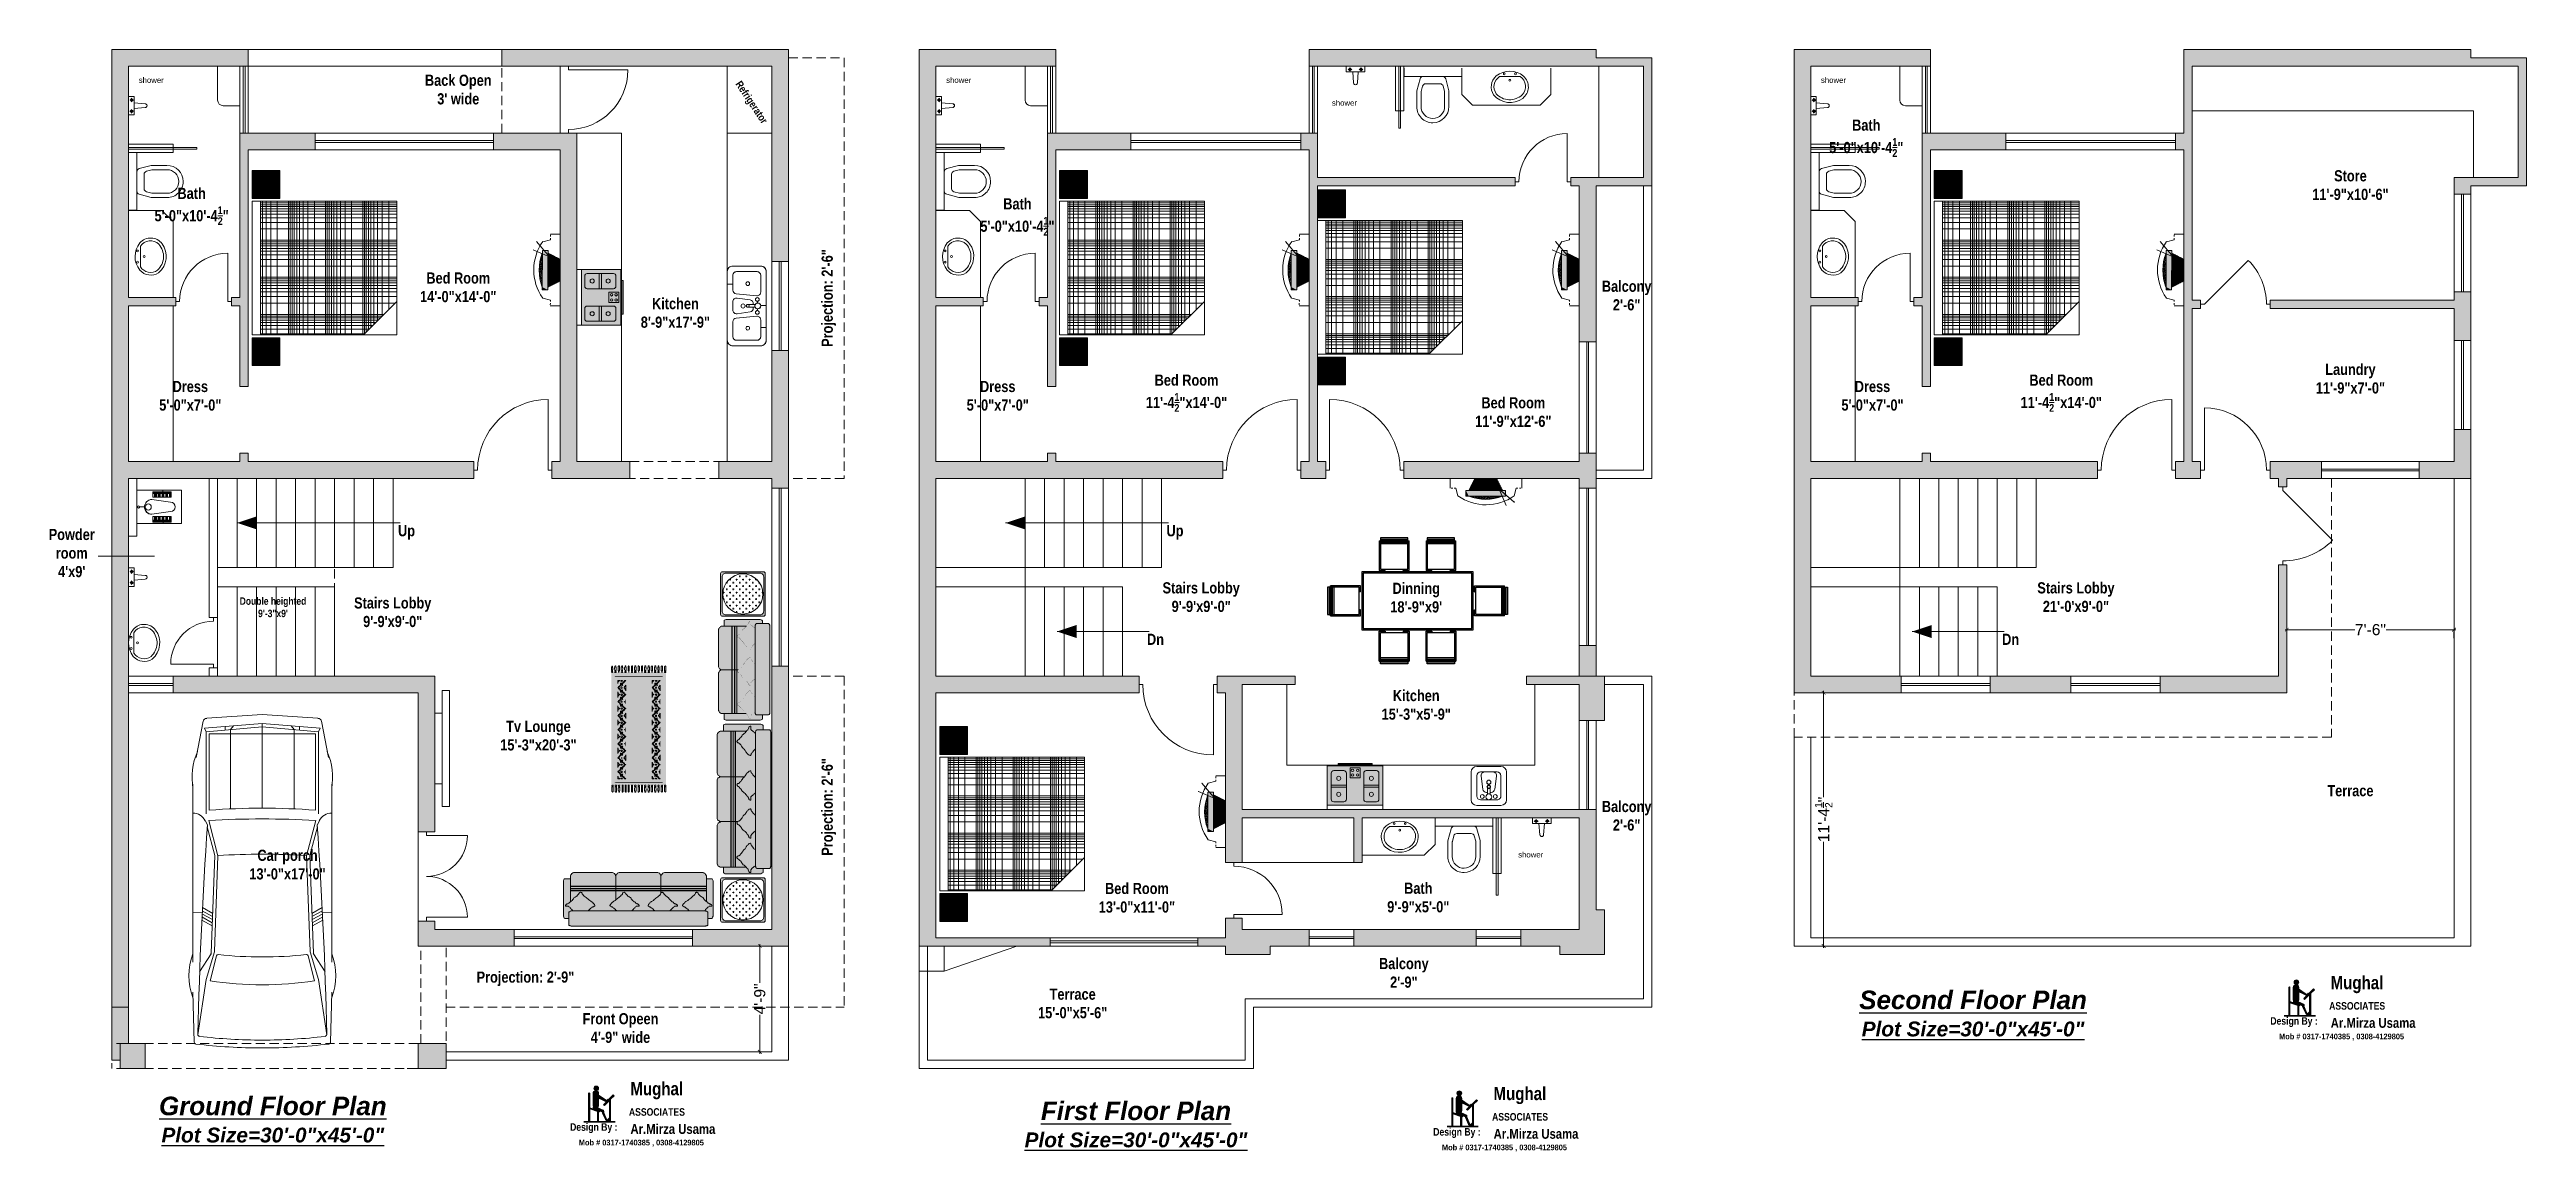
# Model space of a CAD drawing. Header units: inches. Extents: x 22513 to 23848, y -2930 to -2337.
import ezdxf

# ---------------------------------------------------------------- set-up
doc = ezdxf.new("R2010")
doc.units = ezdxf.units.IN
doc.header["$LTSCALE"] = 10
doc.header["$MEASUREMENT"] = 0
doc.linetypes.add('DASHED', pattern=[0.75, 0.5, -0.25])
doc.linetypes.add('HIDDEN', pattern=[0.25, 0.125, -0.125])
doc.layers.add('FIX', color=161, linetype='Continuous')
doc.layers.add('text', color=7, linetype='Continuous')
for name, color, linetype, lineweight in [('FURN', 144, 'Continuous', 18), ('FURNITURE', 144, 'Continuous', 9), ('FURNTIURE', 7, 'Continuous', 5), ('line', 7, 'Continuous', 13)]:
    doc.layers.add(name, color=color, linetype=linetype, lineweight=lineweight)
doc.styles.add('ALL', font='', dxfattribs={"height": 8})
doc.styles.add('AVA', font='', dxfattribs={"height": 5})
doc.styles.add('DETAIL', font='arial.ttf', dxfattribs={"height": 6})
doc.styles.add('ROM', font='timesi.ttf', dxfattribs={"height": 5.5})
doc.styles.add('TECH', font='techb___.ttf', dxfattribs={"height": 2.5})
doc.styles.get('ALL').set_extended_font_data('Allegro BT')
doc.styles.get('AVA').set_extended_font_data('AvantGarde Bk BT')
doc.dimstyles.new('DETAIL', dxfattribs={"dimtxt": 4, "dimasz": 2, "dimexe": 1, "dimexo": 5, "dimgap": 0.5, "dimtad": 0, "dimzin": 3, "dimlunit": 4, "dimtxsty": 'DETAIL', "dimblk": 'ARCHTICK', "dimcen": 0.25, "dimdle": 1, "dimclrd": 256, "dimclre": 256, "dimclrt": 256, "dimadec": 1, "dimazin": 0, "dimtfac": 0.66, "dimtmove": 1, "dimatfit": 3, "dimfxl": 1, "dimtolj": 1, "dimlwd": -1, "dimlwe": -1, "dimarcsym": 0})

msp = doc.modelspace()

# ---------------------------------------------------------------- texts
at = {"layer": 'line', "char_height": 3, "width": 9.35909, "attachment_point": 1, "style": 'DETAIL'}
for insert in [(22561.48, -2351.559), (22996.376, -2351.559), (23467.521, -2351.559), (23204.14, -2363.849), (23304.465, -2768.787)]:
    msp.add_mtext('shower', dxfattribs=dict(at, insert=insert))
at = {"layer": 'line', "char_height": 6, "attachment_point": 2, "style": 'TECH'}
for s, insert in [('\\A1;Bath\\P5\'-0"x10\'-4{\\H0.7x;\\S1/2;}"', (23491.95, -2374.317)), ('\\A1;Bath\\P5\'-0"x10\'-4{\\H0.7x;\\S1/2;}"', (22589.971, -2411.048)), ('Store\\P11\'-9"x10\'-6"', (23752.72, -2401.596)), ('\\A1;Bath\\P5\'-0"x10\'-4{\\H0.7x;\\S1/2;}"', (23034.756, -2416.706)), ('Balcony\\P2\'-6" ', (23362.882, -2461.087)), ('Laundry\\P11\'-9"x7\'-0"', (23752.72, -2505.865)), ('Dress\\P5\'-0"x7\'-0"', (23024.157, -2515.08)), ('\\A1;Bed Room\\P11\'-4{\\H0.7x;\\S1/2;}"x14\'-0"', (23125.837, -2511.647)), ('Dress\\P5\'-0"x7\'-0"', (23495.302, -2515.08)), ('\\A1;Bed Room\\P11\'-4{\\H0.7x;\\S1/2;}"x14\'-0"', (23596.982, -2511.647)), ('Bed Room\\P11\'-9"x12\'-6"', (23301.828, -2523.843)), ('Up', (23119.62, -2592.776)), ('Stairs Lobby\\P9\'-9\'x9\'-0"', (23133.743, -2623.553)), ('Dinning\\P18\'-9"x9\'', (23249.558, -2623.811)), ('Stairs Lobby\\P21\'-0\'x9\'-0"', (23604.888, -2623.553)), ('Dn', (23109.12, -2651.276)), ('Dn', (23569.706, -2651.276)), ('Kitchen\\P15\'-3"x5\'-9"', (23249.558, -2681.58)), ('Terrace', (23752.72, -2732.809)), ('Balcony\\P2\'-6" ', (23362.882, -2741.336)), ('Bed Room\\P13\'-0"x11\'-0"', (23099.109, -2785.482)), ('Bath\\P9\'-9"x5\'-0"', (23250.664, -2785.358)), ('Balcony\\P2\'-9" ', (23242.883, -2825.943)), ('Terrace\\P15\'-0"x5\'-6"', (23064.511, -2842.424))]:
    msp.add_mtext(s, dxfattribs=dict(at, insert=insert))
at = {"layer": 'line', "color": 1, "linetype": 'DASHED', "insert": (22633.81, -2631.673), "char_height": 4, "attachment_point": 2, "style": 'TECH'}
msp.add_mtext('Double heighted\\P9\'-3"x9\'', dxfattribs=at)
at = {"layer": 'text', "char_height": 6, "attachment_point": 2, "style": 'TECH'}
for s, insert in [("Back Open\\P3' wide", (22733.576, -2350.121)), ('Bed Room\\P14\'-0"x14\'-0"', (22733.576, -2456.651)), ('Kitchen\\P8\'-9"x17\'-9"', (22850.531, -2470.444)), ('Dress\\P5\'-0"x7\'-0"', (22589.261, -2515.08)), ("Powder\\Proom\\P4'x9'", (22525.398, -2594.794)), ('Up', (22705.724, -2592.776)), ('Stairs Lobby\\P9\'-9\'x9\'-0"', (22698.278, -2631.673)), ('Tv Lounge\\P15\'-3"x20\'-3"', (22776.761, -2698.148)), ('Car porch\\P13\'-0"x17\'-0"', (22641.628, -2767.629)), ('Projection: 2\'-9"', (22769.765, -2833.226)), ('Front Opeen\\P4\'-9" wide', (22820.96, -2855.645))]:
    msp.add_mtext(s, dxfattribs=dict(at, insert=insert))
at = {"layer": 'text', "attachment_point": 2, "style": 'TECH'}
for s, insert, char_height, rotation in [('Refrigerator', (22893.304, -2363.857), 4, 303.690068), ('Projection: 2\'-6"', (22929.3, -2470.444), 6, 90), ('Projection: 2\'-6"', (22929.3, -2744.578), 6, 90)]:
    msp.add_mtext(s, dxfattribs=dict(at, insert=insert, char_height=char_height, rotation=rotation))
at = {"layer": 'text', "char_height": 10, "width": 201.4375, "attachment_point": 2, "style": 'ROM'}
for s, insert in [('{\\fArial|b1|i1|c0|p34;\\LSecond Floor Plan\\P\\H0.8x;Plot Size=30\'-0"x45\'-0"}', (23549.475, -2843.493)), ('{\\fArial|b1|i1|c0|p34;\\LGround Floor Plan\\P\\H0.8x;Plot Size=30\'-0"x45\'-0"}', (22633.714, -2900.648)), ('{\\fArial|b1|i1|c0|p34;\\LFirst Floor Plan\\P\\H0.8x;Plot Size=30\'-0"x45\'-0"}', (23098.61, -2903.254))]:
    msp.add_mtext(s, dxfattribs=dict(at, insert=insert))

# ---------------------------------------------------------------- blocks, each defined once
blk = doc.blocks.new('FURN-G96')
at = {"layer": 'FURNITURE', "color": 7, "linetype": 'Continuous'}
for p, q in [((818.55535, 658.683538), (818.55535, 655.683538)), ((828.55535, 658.683538), (818.55535, 658.683538)), ((819.55535, 656.683538), (818.55535, 656.683538)), ((818.55535, 655.683538), (828.55535, 655.683538)), ((819.55535, 658.683538), (819.55535, 656.683538)), ((820.55535, 656.683538), (820.55535, 658.683538)), ((821.55535, 656.683538), (820.55535, 656.683538)), ((821.55535, 658.683538), (821.55535, 656.683538)), ((822.55535, 656.683538), (822.55535, 658.683538)), ((823.55535, 656.683538), (822.55535, 656.683538)), ((823.55535, 658.683538), (823.55535, 656.683538)), ((824.55535, 656.683538), (824.55535, 658.683538)), ((825.55535, 656.683538), (824.55535, 656.683538)), ((825.55535, 658.683538), (825.55535, 656.683538)), ((826.55535, 656.683538), (826.55535, 658.683538)), ((827.55535, 656.683538), (826.55535, 656.683538)), ((827.55535, 658.683538), (827.55535, 656.683538)), ((828.55535, 655.683538), (828.55535, 658.683538))]:
    blk.add_line(p, q, dxfattribs=at)
blk = doc.blocks.new('FURN-G97')
at = {"layer": 'FURNITURE', "color": 7, "linetype": 'Continuous'}
for p, q in [((818.55535, 672.040704), (828.55535, 672.040704)), ((818.55535, 669.040704), (818.55535, 672.040704)), ((819.55535, 671.040704), (818.55535, 671.040704)), ((828.55535, 669.040704), (818.55535, 669.040704)), ((819.55535, 669.040704), (819.55535, 671.040704)), ((821.55535, 671.040704), (820.55535, 671.040704)), ((820.55535, 671.040704), (820.55535, 669.040704)), ((821.55535, 669.040704), (821.55535, 671.040704)), ((823.55535, 671.040704), (822.55535, 671.040704)), ((822.55535, 671.040704), (822.55535, 669.040704)), ((823.55535, 669.040704), (823.55535, 671.040704)), ((825.55535, 671.040704), (824.55535, 671.040704)), ((824.55535, 671.040704), (824.55535, 669.040704)), ((825.55535, 669.040704), (825.55535, 671.040704)), ((827.55535, 671.040704), (826.55535, 671.040704)), ((826.55535, 671.040704), (826.55535, 669.040704)), ((827.55535, 669.040704), (827.55535, 671.040704)), ((828.55535, 672.040704), (828.55535, 669.040704))]:
    blk.add_line(p, q, dxfattribs=at)
blk = doc.blocks.new('FURN-G95')
at = {"layer": 'FURNITURE', "color": 7, "linetype": 'Continuous'}
for p, q in [((810.027911, 672.862121), (834.027911, 672.862121)), ((810.027911, 672.862121), (810.027911, 654.862121)), ((818.106559, 667.862121), (828.165507, 666.345551)), ((834.027911, 672.862121), (834.027911, 654.862121)), ((810.027911, 654.862121), (834.027911, 654.862121)), ((818.106559, 659.862121), (828.165507, 661.345551))]:
    blk.add_line(p, q, dxfattribs=at)
at = {"layer": 'FURNITURE', "color": 134, "linetype": 'Continuous'}
blk.add_lwpolyline([(834.027911, 672.862121), (823.977689, 672.862121), (823.977689, 672.040704), (828.55535, 672.040704), (828.55535, 669.040704), (818.55535, 669.040704), (818.55535, 672.040704), (823.977689, 672.040704), (823.977689, 672.862121), (810.027911, 672.862121), (810.027911, 663.827956), (810.371015, 663.826799, -0.957718), (811.480135, 663.823059), (814.106846, 663.814202, -0.417727), (818.106559, 667.862121), (828.165507, 666.345551, -1), (828.165507, 661.345551), (818.106559, 659.862121, -0.410709), (814.106846, 663.814202), (811.480135, 663.823059, -1.020109), (810.370413, 663.800963, -0.011641), (810.371015, 663.826799), (810.027911, 663.827956), (810.027911, 654.862121), (824.134795, 654.862121), (824.154829, 655.683538), (818.55535, 655.683538), (818.55535, 658.683538), (828.55535, 658.683538), (828.55535, 655.683538), (824.154829, 655.683538), (824.134795, 654.862121), (834.027911, 654.862121)], format="xyb", close=True, dxfattribs=at)
at = {"layer": 'FURNITURE', "color": 133, "linetype": 'Continuous'}
blk.add_lwpolyline([(828.165507, 666.345551), (818.106559, 667.862121, 1), (818.106559, 659.862121), (828.165507, 661.345551, 1)], format="xyb", close=True, dxfattribs=at)
at = {"layer": 'FURNITURE', "color": 8, "linetype": 'Continuous'}
for points in [[(811.480574, 663.800963, 1), (810.370413, 663.800963, 1)], [(817.763178, 663.812848, 1), (814.508162, 663.812848, 1)]]:
    blk.add_lwpolyline(points, format="xyb", close=True, dxfattribs=at)
at = {"layer": 'FURNITURE', "color": 7, "linetype": 'Continuous'}
for centre, radius in [((810.925494, 663.800963), 0.555081), ((816.13567, 663.812848), 1.627508)]:
    blk.add_circle(centre, radius, dxfattribs=at)
for centre, radius, start, end in [((818.106559, 663.862121), 4, 90, 270), ((828.165507, 663.845551), 2.5, 270, 90)]:
    blk.add_arc(centre, radius, start, end, dxfattribs=at)
at = {"layer": 'FURNITURE', "color": 133, "linetype": 'Continuous'}
for points in [[(818.55535, 672.040704), (818.55535, 671.040704), (819.55535, 671.040704)], [(818.55535, 672.040704), (819.55535, 671.040704), (820.55535, 671.040704)], [(818.55535, 672.040704), (820.55535, 671.040704), (821.55535, 671.040704)], [(818.55535, 672.040704), (821.55535, 671.040704), (822.55535, 671.040704)], [(818.55535, 672.040704), (822.55535, 671.040704), (823.55535, 671.040704)], [(828.55535, 672.040704), (818.55535, 672.040704), (823.55535, 671.040704)], [(819.55535, 671.040704), (819.55535, 669.040704), (820.55535, 669.040704)], [(819.55535, 671.040704), (820.55535, 669.040704), (820.55535, 671.040704)], [(821.55535, 671.040704), (821.55535, 669.040704), (822.55535, 669.040704)], [(821.55535, 671.040704), (822.55535, 669.040704), (822.55535, 671.040704)], [(828.55535, 672.040704), (823.55535, 671.040704), (824.55535, 671.040704)], [(823.55535, 671.040704), (823.55535, 669.040704), (824.55535, 669.040704)], [(823.55535, 671.040704), (824.55535, 669.040704), (824.55535, 671.040704)], [(824.55535, 671.040704), (825.55535, 671.040704), (828.55535, 672.040704)], [(825.55535, 671.040704), (826.55535, 671.040704), (828.55535, 672.040704)], [(825.55535, 671.040704), (825.55535, 669.040704), (826.55535, 669.040704)], [(825.55535, 671.040704), (826.55535, 669.040704), (826.55535, 671.040704)], [(826.55535, 671.040704), (827.55535, 671.040704), (828.55535, 672.040704)], [(827.55535, 671.040704), (828.55535, 669.040704), (828.55535, 672.040704)], [(827.55535, 671.040704), (827.55535, 669.040704), (828.55535, 669.040704)], [(819.55535, 656.683538), (818.55535, 656.683538), (818.55535, 655.683538)], [(820.55535, 656.683538), (819.55535, 656.683538), (818.55535, 655.683538)], [(821.55535, 656.683538), (820.55535, 656.683538), (818.55535, 655.683538)], [(822.55535, 656.683538), (821.55535, 656.683538), (818.55535, 655.683538)], [(823.55535, 656.683538), (822.55535, 656.683538), (818.55535, 655.683538)], [(823.55535, 656.683538), (818.55535, 655.683538), (828.55535, 655.683538)], [(820.55535, 656.683538), (820.55535, 658.683538), (819.55535, 658.683538)], [(820.55535, 656.683538), (819.55535, 658.683538), (819.55535, 656.683538)], [(822.55535, 656.683538), (822.55535, 658.683538), (821.55535, 658.683538)], [(822.55535, 656.683538), (821.55535, 658.683538), (821.55535, 656.683538)], [(824.55535, 656.683538), (824.55535, 658.683538), (823.55535, 658.683538)], [(824.55535, 656.683538), (823.55535, 658.683538), (823.55535, 656.683538)], [(828.55535, 655.683538), (824.55535, 656.683538), (823.55535, 656.683538)], [(828.55535, 655.683538), (825.55535, 656.683538), (824.55535, 656.683538)], [(826.55535, 656.683538), (826.55535, 658.683538), (825.55535, 658.683538)], [(826.55535, 656.683538), (825.55535, 658.683538), (825.55535, 656.683538)], [(828.55535, 655.683538), (826.55535, 656.683538), (825.55535, 656.683538)], [(828.55535, 655.683538), (827.55535, 656.683538), (826.55535, 656.683538)], [(828.55535, 658.683538), (827.55535, 658.683538), (827.55535, 656.683538)], [(828.55535, 655.683538), (828.55535, 658.683538), (827.55535, 656.683538)]]:
    blk.add_solid(points, dxfattribs=at)
at = {"layer": 'FURNITURE'}
for name in ['FURN-G97', 'FURN-G96']:
    blk.add_blockref(name, (0, 0), dxfattribs=at)
blk = doc.blocks.new('FURN-G9')
at = {"layer": 'FURNITURE', "color": 1, "linetype": 'Continuous'}
for p, q in [((887.121851, 646.529988), (887.121851, 654.561879)), ((887.182337, 655.021351), (888.916124, 661.491932)), ((889.475176, 646.529988), (889.475176, 654.262318)), ((889.533014, 654.701588), (890.317018, 657.627553)), ((890.630915, 662.807728), (901.025324, 662.807728)), ((891.956415, 658.885518), (899.699816, 658.885518)), ((901.33922, 657.627553), (902.097284, 654.79842)), ((902.155115, 654.35915), (902.155115, 646.589253)), ((902.740107, 661.491932), (904.447954, 655.118184)), ((904.50844, 654.65868), (904.50844, 646.589253))]:
    blk.add_line(p, q, dxfattribs=at)
for centre, radius, start, end in [((888.897127, 654.561879), 1.77528, 164.999994, 180.000005), ((890.630915, 661.03246), 1.77528, 90.000003, 164.999994), ((891.172411, 654.262318), 1.697231, 164.999994, 180.000005), ((891.956415, 657.188282), 1.697231, 90.000003, 164.999994), ((899.699816, 657.188282), 1.697231, 15, 90.000003), ((901.025324, 661.03246), 1.77528, 15.000006, 90.000003), ((900.45788, 654.35915), 1.697231, 0, 14.999999), ((902.733164, 654.65868), 1.77528, 0, 15.000009), ((895.785608, 646.529988), 8.663759, 180.000005, 270.195344), ((895.785608, 646.529988), 6.31043, 180.000005, 270.195344), ((895.785402, 646.589253), 6.369707, 270.195344, 0), ((895.785402, 646.589253), 8.723038, 270.195344, 0)]:
    blk.add_arc(centre, radius, start, end, dxfattribs=at)
blk = doc.blocks.new('A$C798139F2')
at = {"layer": 'line', "color": 251}
for p, q in [((4.5, 31.2), (0, 31.2)), ((4.5, 31.2), (4.5, 0)), ((4.5, 0.1), (0, 0.1))]:
    blk.add_line(p, q, dxfattribs=at)
at = {"layer": 'line', "color": 251, "rotation": 90}
blk.add_blockref('FURN-G9', (667.3, -880.2), dxfattribs=at)
blk = doc.blocks.new('afedadsdf')
at = {"layer": 'FURNITURE'}
h = blk.add_hatch(color=251, dxfattribs=at)
h.dxf.hatch_style = 1
h.paths.add_polyline_path([(-12.8, 23.8), (-12.6, 24), (-12.3, 24.4), (-11.9, 24.8), (-11.7, 25.2), (-11.5, 25.4), (-11.5, 25.6), (-11.3, 25.8), (-11.3, 26), (-11.1, 26.2), (-11.1, 26.4), (-10.9, 26.6), (-10.7, 26.6), (-10.5, 26.6), (-10.3, 26.4), (-10.3, 26.2), (-10.3, 26), (-10.3, 25.6), (-10.3, 25.4), (-10.3, 25.2), (-10.1, 25), (-9.9, 24.6), (-9.5, 24.2), (-9.1, 24), (-8.7, 23.6), (-8.5, 23.4), (-8.1, 23.2), (-7.9, 22.8), (-7.9, 23.2), (-7.9, 23.4), (-7.9, 23.8), (-7.7, 24), (-7.7, 24.2), (-7.5, 24.4), (-7.3, 24.6), (-7.1, 24.6), (-4, 24.6), (-4, 26.8), (-4.3, 27), (-4.7, 27.2), (-5.1, 27.4), (-5.9, 27.4), (-22.7, 27.4), (-23.5, 27.4), (-24.1, 27.2), (-24.5, 27), (-24.5, 26.8), (-24.5, 23.8)])
h.paths.add_polyline_path([(0, 23.2), (0, 23.4), (0, 23.8), (-0.2, 24), (-0.2, 24.2), (-0.4, 24.4), (-0.6, 24.6), (-0.8, 24.6), (-7.1, 24.6), (-7.3, 24.6), (-7.5, 24.4), (-7.7, 24.2), (-7.7, 24), (-7.9, 23.8), (-7.9, 23.4), (-7.9, 23.2), (-7.9, -23.2), (-7.9, -23.4), (-7.9, -23.8), (-7.7, -24), (-7.7, -24.2), (-7.5, -24.4), (-7.3, -24.6), (-7.1, -24.6), (-0.8, -24.6), (-0.6, -24.6), (-0.4, -24.4), (-0.2, -24.2), (-0.2, -24), (0, -23.8), (0, -23.4), (0, -23.2)])
h.paths.add_polyline_path([(-5.9, -26.8), (-5.1, -26.8), (-4.7, -26.6), (-4.3, -26.4), (-4, -26.2), (-4, -24.6), (-7.1, -24.6), (-7.3, -24.6), (-7.5, -24.4), (-7.7, -24.2), (-7.7, -24), (-7.9, -23.8), (-7.9, -23.4), (-7.9, -23.2), (-7.9, -21.8), (-8.1, -22.2), (-8.5, -22.6), (-8.7, -22.8), (-9.1, -23), (-9.5, -23.4), (-9.9, -23.6), (-10.1, -24), (-10.3, -24.2), (-10.3, -24.6), (-10.3, -24.8), (-10.3, -25.2), (-10.3, -25.4), (-10.3, -25.6), (-10.5, -25.8), (-10.7, -25.8), (-10.9, -25.6), (-11.1, -25.6), (-11.1, -25.4), (-11.3, -25.2), (-11.3, -25), (-11.5, -24.8), (-11.5, -24.6), (-11.7, -24.4), (-11.9, -24), (-12.3, -23.6), (-12.6, -23.2), (-24.5, -23.2), (-24.5, -26.2), (-24.5, -26.4), (-24.1, -26.6), (-23.5, -26.8), (-22.7, -26.8)])
h = blk.add_hatch(color=251, dxfattribs=at)
h.dxf.hatch_style = 1
h.paths.add_polyline_path([(-20.4, 23.8), (-25.7, 23.8), (-26.1, 23.8), (-26.5, 23.6), (-26.7, 23.4), (-27.1, 23.2), (-27.3, 22.8), (-27.5, 22.4), (-27.7, 22.2), (-27.7, 21.6), (-27.7, 2.5), (-27.7, 1.9), (-27.5, 1.7), (-27.3, 1.3), (-27.1, 0.9), (-26.7, 0.7), (-26.5, 0.5), (-26.1, 0.3), (-25.7, 0.3), (-20.4, 0.3)])
h.paths.add_polyline_path([(-19, 23.8), (-20.3, 23.8), (-20.3, 0.3), (-19, 0.3)])
h.paths.add_polyline_path([(-17.7, 23.8), (-18.9, 23.8), (-18.9, 0.3), (-17.7, 0.3)])
h.paths.add_polyline_path([(-11.7, 12), (-11.9, 12.4), (-12.3, 12.7), (-12.6, 13.1), (-12.8, 13.3), (-13, 13.7), (-13.4, 14.3), (-13.8, 14.7), (-14.2, 15.1), (-14.4, 15.7), (-14.8, 16.1), (-15.2, 16.5), (-15.6, 16.9), (-16, 17.5), (-16.2, 17.7), (-16.4, 17.7), (-16.6, 17.9), (-17, 18.1), (-17.2, 18.1), (-17.4, 18.3), (-17.4, 18.5), (-17.6, 18.7), (-17.6, 18.9), (-17.4, 19.1), (-17.2, 19.3), (-17, 19.5), (-16.6, 19.7), (-16.4, 19.9), (-16, 20.3), (-15.6, 20.7), (-15.4, 21.2), (-15, 21.6), (-14.8, 22), (-14.6, 22.2), (-14.2, 22.4), (-13.8, 22.8), (-13.4, 23.2), (-13, 23.6), (-12.8, 23.8), (-17.7, 23.8), (-17.7, 1.1), (-17.4, 1.1), (-17.4, 1.3), (-17.2, 1.3), (-17.2, 1.5), (-17, 1.5), (-17, 1.7), (-16.6, 1.9), (-16.4, 2.1), (-16, 2.5), (-15.6, 2.9), (-15.4, 3.3), (-15, 3.7), (-14.8, 4.1), (-14.6, 4.4), (-14.2, 4.6), (-13.8, 5), (-13.4, 5.4), (-13, 5.8), (-12.6, 6.2), (-12.3, 6.6), (-11.9, 7), (-11.7, 7.4), (-11.5, 7.6), (-11.5, 7.8), (-11.3, 8), (-11.3, 8.2), (-11.1, 8.4), (-11.1, 8.6), (-10.9, 8.6), (-10.7, 8.8), (-10.5, 8.8), (-10.3, 8.6), (-10.3, 8.4), (-10.3, 8.2), (-10.3, 7.8), (-10.3, 7.6), (-10.3, 7.2), (-10.1, 7), (-9.9, 6.6), (-9.5, 6.4), (-9.1, 6), (-8.7, 5.8), (-8.5, 5.6), (-8.1, 5.2), (-7.9, 4.8), (-7.9, 15.3), (-8.1, 14.9), (-8.3, 14.5), (-8.7, 14.1), (-8.9, 13.9), (-9.3, 13.5), (-9.5, 13.1), (-9.9, 12.9), (-9.9, 12.7), (-10.1, 12.4), (-10.1, 12), (-10.3, 11.8), (-10.3, 11.6), (-10.5, 11.4), (-10.7, 11.4), (-11.1, 11.6), (-11.3, 11.8)])
h.paths.add_polyline_path([(-7.9, -2.5), (-8.1, -2.9), (-8.3, -3.3), (-8.7, -3.7), (-8.9, -3.9), (-9.3, -4.4), (-9.5, -4.8), (-9.9, -5), (-9.9, -5.2), (-10.1, -5.6), (-10.1, -5.8), (-10.3, -6), (-10.3, -6.2), (-10.5, -6.4), (-10.7, -6.4), (-11.1, -6.2), (-11.3, -6), (-11.7, -5.8), (-11.9, -5.6), (-12.3, -5.2), (-12.6, -4.8), (-12.8, -4.6), (-13, -4.4), (-13.4, -3.7), (-13.8, -3.1), (-14.2, -2.7), (-14.4, -2.3), (-14.8, -1.9), (-15.2, -1.5), (-15.6, -0.9), (-16, -0.5), (-16.2, -0.3), (-16.4, -0.1), (-16.6, 0.1), (-17, 0.1), (-17.2, 0.3), (-17.7, 0.3), (-17.7, -18.1), (-17.6, -18.1), (-17.6, -17.9), (-17.4, -17.5), (-17.2, -17.3), (-17, -17.1), (-16.6, -17.1), (-16.4, -16.9), (-16.2, -16.7), (-16, -16.5), (-15.6, -16.1), (-15.2, -15.5), (-14.8, -15.1), (-14.4, -14.7), (-14.2, -14.3), (-13.8, -13.9), (-13.4, -13.3), (-13, -12.7), (-12.8, -12.4), (-12.6, -12.2), (-12.3, -11.8), (-11.9, -11.4), (-11.7, -11.2), (-11.3, -11), (-11.1, -10.6), (-10.7, -10.6), (-10.5, -10.6), (-10.3, -10.8), (-10.3, -11), (-10.1, -11.2), (-10.1, -11.4), (-9.9, -11.8), (-9.5, -12.2), (-9.3, -12.7), (-8.9, -13.1), (-8.7, -13.3), (-8.3, -13.7), (-8.1, -14.1), (-7.9, -14.3)])
h.paths.add_polyline_path([(-13.4, -22.4), (-13.8, -22), (-14.2, -21.6), (-14.6, -21.4), (-14.8, -21.2), (-15, -20.7), (-15.4, -20.3), (-15.6, -19.9), (-16, -19.5), (-16.4, -19.1), (-16.6, -18.7), (-17, -18.7), (-17, -18.5), (-17.2, -18.5), (-17.2, -18.3), (-17.4, -18.3), (-17.4, -18.1), (-17.7, -18.1), (-17.7, -23.2), (-12.6, -23.2), (-13, -22.8)])
h.paths.add_polyline_path([(-17.7, 0.3), (-18.9, 0.3), (-18.9, -23.2), (-17.7, -23.2)])
h.paths.add_polyline_path([(-19, 0.3), (-20.3, 0.3), (-20.3, -23.2), (-19, -23.2)])
h = blk.add_hatch(color=52, dxfattribs=at)
h.dxf.hatch_style = 1
h.paths.add_polyline_path([(-7.9, 22.8), (-8.1, 23.2), (-8.5, 23.4), (-8.7, 23.6), (-9.1, 24), (-9.5, 24.2), (-9.9, 24.6), (-10.1, 25), (-10.3, 25.2), (-10.3, 25.4), (-10.3, 25.6), (-10.3, 26), (-10.3, 26.2), (-10.3, 26.4), (-10.5, 26.6), (-10.7, 26.6), (-10.9, 26.6), (-11.1, 26.4), (-11.1, 26.2), (-11.3, 26), (-11.3, 25.8), (-11.5, 25.6), (-11.5, 25.4), (-11.7, 25.2), (-11.9, 24.8), (-12.3, 24.4), (-12.6, 24), (-13, 23.6), (-13.4, 23.2), (-13.8, 22.8), (-14.2, 22.4), (-14.6, 22.2), (-14.8, 22), (-15, 21.6), (-15.4, 21.2), (-15.6, 20.7), (-16, 20.3), (-16.4, 19.9), (-16.6, 19.7), (-17, 19.5), (-17.2, 19.3), (-17.4, 19.1), (-17.6, 18.9), (-17.6, 18.7), (-17.4, 18.5), (-17.4, 18.3), (-17.2, 18.1), (-17, 18.1), (-16.6, 17.9), (-16.4, 17.7), (-16.2, 17.7), (-16, 17.5), (-15.6, 16.9), (-15.2, 16.5), (-14.8, 16.1), (-14.4, 15.7), (-14.2, 15.1), (-13.8, 14.7), (-13.4, 14.3), (-13, 13.7), (-12.8, 13.3), (-12.6, 13.1), (-12.3, 12.7), (-11.9, 12.4), (-11.7, 12), (-11.3, 11.8), (-11.1, 11.6), (-10.7, 11.4), (-10.5, 11.4), (-10.3, 11.6), (-10.3, 11.8), (-10.1, 12), (-10.1, 12.4), (-9.9, 12.7), (-9.9, 12.9), (-9.5, 13.1), (-9.3, 13.5), (-8.9, 13.9), (-8.7, 14.1), (-8.3, 14.5), (-8.1, 14.9), (-7.9, 15.3)])
h.paths.add_polyline_path([(-7.9, 4.8), (-8.1, 5.2), (-8.5, 5.6), (-8.7, 5.8), (-9.1, 6), (-9.5, 6.4), (-9.9, 6.6), (-10.1, 7), (-10.3, 7.2), (-10.3, 7.6), (-10.3, 7.8), (-10.3, 8.2), (-10.3, 8.4), (-10.3, 8.6), (-10.5, 8.8), (-10.7, 8.8), (-10.9, 8.6), (-11.1, 8.6), (-11.1, 8.4), (-11.3, 8.2), (-11.3, 8), (-11.5, 7.8), (-11.5, 7.6), (-11.7, 7.4), (-11.9, 7), (-12.3, 6.6), (-12.6, 6.2), (-13, 5.8), (-13.4, 5.4), (-13.8, 5), (-14.2, 4.6), (-14.6, 4.4), (-14.8, 4.1), (-15, 3.7), (-15.4, 3.3), (-15.6, 2.9), (-16, 2.5), (-16.4, 2.1), (-16.6, 1.9), (-17, 1.7), (-17, 1.5), (-17.2, 1.5), (-17.2, 1.3), (-17.4, 1.3), (-17.4, 1.1), (-17.6, 1.1), (-17.6, 0.9), (-17.4, 0.7), (-17.4, 0.5), (-17.2, 0.3), (-17, 0.1), (-16.6, 0.1), (-16.4, -0.1), (-16.2, -0.3), (-16, -0.5), (-15.6, -0.9), (-15.2, -1.5), (-14.8, -1.9), (-14.4, -2.3), (-14.2, -2.7), (-13.8, -3.1), (-13.4, -3.7), (-13, -4.4), (-12.8, -4.6), (-12.6, -4.8), (-12.3, -5.2), (-11.9, -5.6), (-11.7, -5.8), (-11.3, -6), (-11.1, -6.2), (-10.7, -6.4), (-10.5, -6.4), (-10.3, -6.2), (-10.3, -6), (-10.1, -5.8), (-10.1, -5.6), (-9.9, -5.2), (-9.9, -5), (-9.5, -4.8), (-9.3, -4.4), (-8.9, -3.9), (-8.7, -3.7), (-8.3, -3.3), (-8.1, -2.9), (-7.9, -2.5)])
h.paths.add_polyline_path([(-7.9, -14.3), (-8.1, -14.1), (-8.3, -13.7), (-8.7, -13.3), (-8.9, -13.1), (-9.3, -12.7), (-9.5, -12.2), (-9.9, -11.8), (-10.1, -11.4), (-10.1, -11.2), (-10.3, -11), (-10.3, -10.8), (-10.5, -10.6), (-10.7, -10.6), (-11.1, -10.6), (-11.3, -11), (-11.7, -11.2), (-11.9, -11.4), (-12.3, -11.8), (-12.6, -12.2), (-12.8, -12.4), (-13, -12.7), (-13.4, -13.3), (-13.8, -13.9), (-14.2, -14.3), (-14.4, -14.7), (-14.8, -15.1), (-15.2, -15.5), (-15.6, -16.1), (-16, -16.5), (-16.2, -16.7), (-16.4, -16.9), (-16.6, -17.1), (-17, -17.1), (-17.2, -17.3), (-17.4, -17.5), (-17.6, -17.9), (-17.6, -18.1), (-17.4, -18.1), (-17.4, -18.3), (-17.2, -18.3), (-17.2, -18.5), (-17, -18.5), (-17, -18.7), (-16.6, -18.7), (-16.4, -19.1), (-16, -19.5), (-15.6, -19.9), (-15.4, -20.3), (-15, -20.7), (-14.8, -21.2), (-14.6, -21.4), (-14.2, -21.6), (-13.8, -22), (-13.4, -22.4), (-13, -22.8), (-12.6, -23.2), (-12.3, -23.6), (-11.9, -24), (-11.7, -24.4), (-11.5, -24.6), (-11.5, -24.8), (-11.3, -25), (-11.3, -25.2), (-11.1, -25.4), (-11.1, -25.6), (-10.9, -25.6), (-10.7, -25.8), (-10.5, -25.8), (-10.3, -25.6), (-10.3, -25.4), (-10.3, -25.2), (-10.3, -24.8), (-10.3, -24.6), (-10.3, -24.2), (-10.1, -24), (-9.9, -23.6), (-9.5, -23.4), (-9.1, -23), (-8.7, -22.8), (-8.5, -22.6), (-8.1, -22.2), (-7.9, -21.8)])
h = blk.add_hatch(color=251, dxfattribs=at)
h.dxf.hatch_style = 1
h.paths.add_polyline_path([(-20.4, 0.3), (-25.7, 0.3), (-26.1, 0.3), (-26.5, 0.1), (-26.7, -0.1), (-27.1, -0.3), (-27.3, -0.7), (-27.5, -0.9), (-27.7, -1.3), (-27.7, -1.9), (-27.7, -21), (-27.7, -21.6), (-27.5, -21.8), (-27.3, -22.2), (-27.1, -22.6), (-26.7, -22.8), (-26.5, -23), (-26.1, -23.2), (-25.7, -23.2), (-20.4, -23.2)])
at = {"layer": 'FURNITURE', "color": 7}
for p, q in [((-24.1, 27.2), (-24.5, 27)), ((-24.5, 27), (-24.5, 26.8)), ((-24.5, 26.8), (-24.5, 23.8)), ((-23.5, 27.4), (-24.1, 27.2)), ((-22.7, 27.4), (-23.5, 27.4)), ((-5.9, 27.4), (-22.7, 27.4)), ((-5.1, 27.4), (-5.9, 27.4)), ((-4.7, 27.2), (-5.1, 27.4)), ((-4.3, 27), (-4.7, 27.2)), ((-4, 26.8), (-4.3, 27)), ((-4, 24.6), (-4, 26.8)), ((-27.7, 22.2), (-27.5, 22.4)), ((-27.7, 21.6), (-27.7, 22.2)), ((-27.7, 2.5), (-27.7, 21.6)), ((-27.5, 22.4), (-27.3, 22.8)), ((-27.3, 22.8), (-27.1, 23.2)), ((-27.1, 23.2), (-26.7, 23.4)), ((-26.7, 23.4), (-26.5, 23.6)), ((-26.5, 23.6), (-26.1, 23.8)), ((-26.1, 23.8), (-25.7, 23.8)), ((-25.7, 23.8), (-12.7, 23.8)), ((-20.4, -23.2), (-20.4, 23.8)), ((-20.3, -23.2), (-20.3, 23.8)), ((-19, -23.2), (-19, 23.8)), ((-18.9, -23.2), (-18.9, 23.8)), ((-17.7, -23.2), (-17.7, 23.8)), ((-17.7, -23.2), (-17.7, 23.8)), ((-7.9, 23.8), (-7.7, 24)), ((-7.9, 23.4), (-7.9, 23.8)), ((-7.9, 23.2), (-7.9, 23.4)), ((-7.9, -23.2), (-7.9, 23.2)), ((-7.7, 24.2), (-7.5, 24.4)), ((-7.7, 24), (-7.7, 24.2)), ((-7.5, 24.4), (-7.3, 24.6)), ((-7.5, 24.4), (-7.5, 24.4)), ((-7.3, 24.6), (-7.1, 24.6)), ((-7.1, 24.6), (-0.8, 24.6)), ((-0.8, 24.6), (-0.6, 24.6)), ((-0.6, 24.6), (-0.4, 24.4)), ((-0.4, 24.4), (-0.4, 24.4)), ((-0.4, 24.4), (-0.2, 24.2)), ((-0.2, 24.2), (-0.2, 24)), ((-0.2, 24), (0, 23.8)), ((0, 23.8), (0, 23.4)), ((0, 23.4), (0, 23.2)), ((0, 23.2), (0, -23.2)), ((-27.7, 1.9), (-27.7, 2.5)), ((-27.5, 1.7), (-27.7, 1.9)), ((-27.3, 1.3), (-27.5, 1.7)), ((-27.1, 0.9), (-27.3, 1.3)), ((-26.7, 0.7), (-27.1, 0.9)), ((-26.5, 0.5), (-26.7, 0.7)), ((-26.7, -0.1), (-26.5, 0.1)), ((-26.1, 0.3), (-26.5, 0.5)), ((-26.5, 0.1), (-26.1, 0.3)), ((-25.7, 0.3), (-26.1, 0.3)), ((-26.1, 0.3), (-25.7, 0.3)), ((-17.2, 0.3), (-25.7, 0.3)), ((-25.7, 0.3), (-17.2, 0.3)), ((-27.7, -1.3), (-27.5, -0.9)), ((-27.7, -1.9), (-27.7, -1.3)), ((-27.7, -21), (-27.7, -1.9)), ((-27.5, -0.9), (-27.3, -0.7)), ((-27.3, -0.7), (-27.1, -0.3)), ((-27.1, -0.3), (-26.7, -0.1)), ((-27.7, -21.6), (-27.7, -21)), ((-27.5, -21.8), (-27.7, -21.6)), ((-27.3, -22.2), (-27.5, -21.8)), ((-27.1, -22.6), (-27.3, -22.2)), ((-26.7, -22.8), (-27.1, -22.6)), ((-26.5, -23), (-26.7, -22.8)), ((-26.1, -23.2), (-26.5, -23)), ((-25.7, -23.2), (-26.1, -23.2)), ((-12.6, -23.2), (-25.7, -23.2)), ((-24.5, -26.2), (-24.5, -23.2)), ((-24.5, -26.4), (-24.5, -26.2)), ((-24.1, -26.6), (-24.5, -26.4)), ((-23.5, -26.8), (-24.1, -26.6)), ((-7.9, -23.4), (-7.9, -23.2)), ((-7.9, -23.8), (-7.9, -23.4)), ((-7.7, -24), (-7.9, -23.8)), ((-7.7, -24.2), (-7.7, -24)), ((-7.5, -24.4), (-7.7, -24.2)), ((-7.3, -24.6), (-7.5, -24.4)), ((-7.5, -24.4), (-7.5, -24.4)), ((-7.1, -24.6), (-7.3, -24.6)), ((-0.8, -24.6), (-7.1, -24.6)), ((-4.7, -26.6), (-5.1, -26.8)), ((-4.3, -26.4), (-4.7, -26.6)), ((-4, -26.2), (-4.3, -26.4)), ((-4, -24.6), (-4, -26.2)), ((-0.6, -24.6), (-0.8, -24.6)), ((-0.4, -24.4), (-0.6, -24.6)), ((-0.2, -24.2), (-0.4, -24.4)), ((-0.4, -24.4), (-0.4, -24.4)), ((0, -23.8), (-0.2, -24)), ((-0.2, -24), (-0.2, -24.2)), ((0, -23.2), (0, -23.4)), ((0, -23.4), (0, -23.8)), ((-22.7, -26.8), (-23.5, -26.8)), ((-5.9, -26.8), (-22.7, -26.8)), ((-5.1, -26.8), (-5.9, -26.8))]:
    blk.add_line(p, q, dxfattribs=at)
at = {"layer": 'FURNITURE', "color": 7, "const_width": 0.069}
for points in [[(-17, 19.5), (-16.6, 19.7), (-16.4, 19.9), (-16, 20.3), (-15.6, 20.7), (-15.4, 21.2), (-15, 21.6), (-14.8, 22), (-14.6, 22.2), (-14.2, 22.4), (-13.8, 22.8), (-13.4, 23.2), (-13, 23.6), (-12.6, 24), (-12.3, 24.4), (-11.9, 24.8), (-11.7, 25.2), (-11.5, 25.4), (-11.5, 25.6), (-11.3, 25.8), (-11.3, 26), (-11.1, 26.2), (-11.1, 26.4), (-10.9, 26.6), (-10.7, 26.6), (-10.5, 26.6), (-10.3, 26.4), (-10.3, 26.2), (-10.3, 26), (-10.3, 25.6), (-10.3, 25.4), (-10.3, 25.2), (-10.1, 25), (-9.9, 24.6), (-9.5, 24.2), (-9.1, 24), (-8.7, 23.6), (-8.5, 23.4), (-8.1, 23.2), (-7.9, 22.8), (-7.9, 22.2), (-7.9, 15.7), (-7.9, 15.3), (-8.1, 14.9), (-8.3, 14.5), (-8.7, 14.1), (-8.9, 13.9), (-9.3, 13.5), (-9.5, 13.1), (-9.9, 12.9), (-9.9, 12.7), (-10.1, 12.4), (-10.1, 12), (-10.3, 11.8), (-10.3, 11.6), (-10.5, 11.4), (-10.5, 11.4), (-10.7, 11.4), (-11.1, 11.6), (-11.3, 11.8), (-11.7, 12), (-11.9, 12.4), (-12.3, 12.7), (-12.6, 13.1), (-12.8, 13.3), (-13, 13.7), (-13.4, 14.3), (-13.8, 14.7), (-14.2, 15.1), (-14.4, 15.7), (-14.8, 16.1), (-15.2, 16.5), (-15.6, 16.9), (-16, 17.5), (-16.2, 17.7), (-16.4, 17.7), (-16.6, 17.9), (-17, 18.1), (-17.2, 18.1), (-17.4, 18.3), (-17.4, 18.5), (-17.6, 18.7), (-17.6, 18.7), (-17.6, 18.9), (-17.4, 19.1), (-17.4, 19.1), (-17.2, 19.3), (-17.2, 19.3), (-17, 19.5), (-17, 19.5)], [(-17, 1.7), (-16.6, 1.9), (-16.4, 2.1), (-16, 2.5), (-15.6, 2.9), (-15.4, 3.3), (-15, 3.7), (-14.8, 4.1), (-14.6, 4.4), (-14.2, 4.6), (-13.8, 5), (-13.4, 5.4), (-13, 5.8), (-12.6, 6.2), (-12.3, 6.6), (-11.9, 7), (-11.7, 7.4), (-11.5, 7.6), (-11.5, 7.8), (-11.3, 8), (-11.3, 8.2), (-11.1, 8.4), (-11.1, 8.6), (-10.9, 8.6), (-10.7, 8.8), (-10.5, 8.8), (-10.3, 8.6), (-10.3, 8.4), (-10.3, 8.2), (-10.3, 7.8), (-10.3, 7.6), (-10.3, 7.2), (-10.1, 7), (-9.9, 6.6), (-9.5, 6.4), (-9.1, 6), (-8.7, 5.8), (-8.5, 5.6), (-8.1, 5.2), (-7.9, 4.8), (-7.9, 4.4), (-7.9, -2.3), (-7.9, -2.5), (-8.1, -2.9), (-8.3, -3.3), (-8.7, -3.7), (-8.9, -3.9), (-9.3, -4.4), (-9.5, -4.8), (-9.9, -5), (-9.9, -5.2), (-10.1, -5.6), (-10.1, -5.8), (-10.3, -6), (-10.3, -6.2), (-10.5, -6.4), (-10.5, -6.4), (-10.7, -6.4), (-11.1, -6.2), (-11.3, -6), (-11.7, -5.8), (-11.9, -5.6), (-12.3, -5.2), (-12.6, -4.8), (-12.8, -4.6), (-13, -4.4), (-13.4, -3.7), (-13.8, -3.1), (-14.2, -2.7), (-14.4, -2.3), (-14.8, -1.9), (-15.2, -1.5), (-15.6, -0.9), (-16, -0.5), (-16.2, -0.3), (-16.4, -0.1), (-16.6, 0.1), (-17, 0.1), (-17.2, 0.3), (-17.4, 0.5), (-17.4, 0.7), (-17.6, 0.9), (-17.6, 0.9), (-17.6, 1.1), (-17.4, 1.1), (-17.4, 1.3), (-17.2, 1.3), (-17.2, 1.5), (-17, 1.5), (-17, 1.7)], [(-17, -18.7), (-16.6, -18.7), (-16.4, -19.1), (-16, -19.5), (-15.6, -19.9), (-15.4, -20.3), (-15, -20.7), (-14.8, -21.2), (-14.6, -21.4), (-14.2, -21.6), (-13.8, -22), (-13.4, -22.4), (-13, -22.8), (-12.6, -23.2), (-12.3, -23.6), (-11.9, -24), (-11.7, -24.4), (-11.5, -24.6), (-11.5, -24.8), (-11.3, -25), (-11.3, -25.2), (-11.1, -25.4), (-11.1, -25.6), (-10.9, -25.6), (-10.7, -25.8), (-10.5, -25.8), (-10.3, -25.6), (-10.3, -25.4), (-10.3, -25.2), (-10.3, -24.8), (-10.3, -24.6), (-10.3, -24.2), (-10.1, -24), (-9.9, -23.6), (-9.5, -23.4), (-9.1, -23), (-8.7, -22.8), (-8.5, -22.6), (-8.1, -22.2), (-7.9, -21.8), (-7.9, -21.4), (-7.9, -14.7), (-7.9, -14.3), (-8.1, -14.1), (-8.3, -13.7), (-8.7, -13.3), (-8.9, -13.1), (-9.3, -12.7), (-9.5, -12.2), (-9.9, -11.8), (-9.9, -11.8), (-10.1, -11.4), (-10.1, -11.2), (-10.3, -11), (-10.3, -10.8), (-10.5, -10.6), (-10.5, -10.6), (-10.7, -10.6), (-11.1, -10.6), (-11.3, -11), (-11.7, -11.2), (-11.9, -11.4), (-12.3, -11.8), (-12.6, -12.2), (-12.8, -12.4), (-13, -12.7), (-13.4, -13.3), (-13.8, -13.9), (-14.2, -14.3), (-14.4, -14.7), (-14.8, -15.1), (-15.2, -15.5), (-15.6, -16.1), (-16, -16.5), (-16.2, -16.7), (-16.4, -16.9), (-16.6, -17.1), (-17, -17.1), (-17.2, -17.3), (-17.4, -17.5), (-17.4, -17.5), (-17.6, -17.9), (-17.6, -17.9), (-17.6, -18.1), (-17.4, -18.1), (-17.4, -18.3), (-17.2, -18.3), (-17.2, -18.5), (-17, -18.5), (-17, -18.7)]]:
    blk.add_lwpolyline(points, dxfattribs=at)
blk = doc.blocks.new('afdsaf')
at = {"layer": 'FURNITURE'}
h = blk.add_hatch(color=251, dxfattribs=at)
h.dxf.hatch_style = 1
h.paths.add_polyline_path([(-12, 19.1), (-12, 14.2), (-12.4, 13.9), (-13.1, 13.5), (-13.3, 13.3), (-13.5, 13.1), (-13.9, 12.9), (-14.3, 12.4), (-14.5, 12.2), (-14.8, 11.8), (-15, 11.6), (-15.2, 11.2), (-15.2, 11), (-15, 10.8), (-14.8, 10.8), (-14.5, 10.5), (-14.1, 10.5), (-13.9, 10.3), (-13.7, 10.3), (-13.5, 9.9), (-13.1, 9.7), (-12.7, 9.3), (-12.4, 9.1), (-12, 8.6), (-11.6, 8.4), (-11.2, 8.2), (-27.4, 8.2), (-27, 8.4), (-26.6, 8.6), (-26.1, 9.1), (-25.9, 9.3), (-25.5, 9.7), (-25.1, 9.9), (-24.9, 10.3), (-24.7, 10.3), (-24.5, 10.5), (-24, 10.5), (-23.8, 10.8), (-23.6, 10.8), (-23.4, 11), (-23.4, 11.2), (-23.6, 11.6), (-23.8, 11.8), (-24, 12.2), (-24.2, 12.4), (-24.7, 12.9), (-25.1, 13.1), (-25.3, 13.3), (-25.5, 13.5), (-26.1, 13.9), (-26.8, 14.3), (-27.2, 14.8), (-27.6, 15), (-28, 15.4), (-28.5, 15.8), (-29.1, 16.2), (-29.7, 16.7), (-29.7, 16.9), (-29.9, 17.1), (-30.2, 17.3), (-30.2, 17.7), (-30.4, 17.9), (-30.6, 18.1), (-30.8, 18.1), (-31, 18.3), (-31.2, 18.3), (-31.2, 18.1), (-31.4, 18.1), (-31.6, 17.9), (-31.6, 17.7), (-31.8, 17.7), (-32.1, 17.3), (-32.3, 17.1), (-32.7, 16.7), (-33.1, 16.2), (-33.5, 16), (-33.9, 15.6), (-34.4, 15.4), (-34.6, 15.2), (-34.8, 14.8), (-35.2, 14.3), (-35.6, 13.9), (-36.1, 13.5), (-36.5, 13.1), (-36.5, 19.1)])
h.paths.add_polyline_path([(12.2, 19.1), (12.2, 17.7), (12, 17.3), (11.8, 17.1), (11.8, 16.9), (11.6, 16.7), (11, 16.2), (10.5, 15.8), (10.1, 15.4), (9.5, 15), (9.1, 14.8), (8.6, 14.3), (8.2, 13.9), (7.6, 13.5), (7.2, 13.3), (7, 13.1), (6.5, 12.9), (6.3, 12.4), (5.9, 12.2), (5.7, 11.8), (5.5, 11.6), (5.3, 11.2), (5.3, 11), (5.5, 10.8), (5.7, 10.8), (5.9, 10.5), (6.3, 10.5), (6.5, 10.3), (6.7, 10.3), (7, 9.9), (7.4, 9.7), (7.8, 9.3), (8, 9.1), (8.4, 8.6), (8.9, 8.4), (9.3, 8.2), (-3.6, 8.2), (-3.2, 8.4), (-2.7, 8.9), (-2.5, 9.1), (-2.3, 9.5), (-1.9, 9.9), (-1.7, 10.3), (-1.3, 10.5), (-1.1, 10.8), (-0.6, 10.8), (-0.4, 10.8), (0, 10.8), (0.2, 10.8), (0.4, 10.8), (0.6, 11), (0.6, 11.2), (0.4, 11.4), (0.4, 11.6), (0.2, 11.6), (0, 11.8), (-0.2, 11.8), (-0.4, 12), (-0.6, 12), (-0.8, 12.2), (-1.3, 12.4), (-1.7, 12.9), (-2.1, 13.1), (-2.5, 13.5), (-3, 13.9), (-3.4, 14.3), (-3.8, 14.8), (-4, 15.2), (-4.2, 15.4), (-4.6, 15.6), (-5.1, 16), (-5.5, 16.2), (-5.9, 16.7), (-6.3, 17.1), (-6.7, 17.3), (-6.7, 17.7), (-7, 17.7), (-7, 17.9), (-7.2, 17.9), (-7.2, 18.1), (-7.4, 18.1), (-7.4, 18.3), (-7.6, 18.3), (-8, 18.1), (-8.2, 17.9), (-8.4, 17.7), (-8.4, 17.3), (-8.6, 17.1), (-8.9, 16.9), (-9.1, 16.7), (-9.5, 16.2), (-10.1, 15.8), (-10.5, 15.4), (-11, 15), (-11.4, 14.8), (-11.8, 14.3), (-12, 14.2), (-12, 19.1)])
h.paths.add_polyline_path([(36.7, 19.1), (36.7, 13.3), (36.5, 13.5), (36.1, 13.9), (35.6, 14.3), (35.4, 14.8), (35, 15.2), (34.8, 15.4), (34.4, 15.6), (33.9, 16), (33.5, 16.2), (33.1, 16.7), (32.7, 17.1), (32.5, 17.3), (32.3, 17.7), (32.1, 17.9), (31.8, 18.1), (31.6, 18.3), (31.4, 18.3), (31.2, 18.1), (31, 18.1), (30.8, 17.9), (30.8, 17.7), (30.6, 17.3), (30.4, 17.1), (30.4, 16.9), (30.2, 16.7), (29.5, 16.2), (29.1, 15.8), (28.7, 15.4), (28.3, 15), (27.8, 14.8), (27.2, 14.3), (26.8, 13.9), (26.1, 13.5), (25.7, 13.3), (25.5, 13.1), (25.1, 12.9), (24.9, 12.4), (24.5, 12.2), (24.2, 11.8), (24, 11.6), (23.8, 11.2), (23.8, 11), (24, 11), (24, 10.8), (24.2, 10.8), (24.7, 10.5), (24.9, 10.5), (25.1, 10.3), (25.3, 10.3), (25.7, 9.9), (25.9, 9.7), (26.4, 9.3), (26.8, 9.1), (27, 8.6), (27.4, 8.4), (27.8, 8.2), (17.1, 8.2), (17.3, 8.4), (17.7, 8.9), (17.9, 9.1), (18.3, 9.5), (18.6, 9.9), (19, 10.3), (19.4, 10.5), (19.6, 10.8), (19.8, 10.8), (20, 10.8), (20.5, 10.8), (20.7, 10.8), (20.9, 10.8), (21.1, 11), (21.1, 11.2), (20.9, 11.4), (20.9, 11.6), (20.7, 11.6), (20.5, 11.8), (20.2, 11.8), (20, 12), (19.8, 12), (19.6, 12.2), (19.2, 12.4), (18.8, 12.9), (18.3, 13.1), (17.9, 13.5), (17.5, 13.9), (17.1, 14.3), (16.7, 14.8), (16.4, 15.2), (16.2, 15.4), (15.8, 15.6), (15.4, 16), (15, 16.2), (14.5, 16.7), (14.1, 17.1), (13.9, 17.3), (13.7, 17.7), (13.5, 17.9), (13.3, 18.1), (13.1, 18.1), (13.1, 18.3), (12.9, 18.3), (12.7, 18.1), (12.4, 18.1), (12.2, 17.9), (12.2, 19.1)])
h.paths.add_polyline_path([(12.2, 21.5), (12.2, 26.8), (12.4, 27.2), (12.4, 27.6), (12.7, 27.8), (13.1, 28.3), (13.3, 28.5), (13.7, 28.7), (14.1, 28.9), (14.5, 28.9), (34.4, 28.9), (35, 28.9), (35.4, 28.7), (35.6, 28.5), (36.1, 28.3), (36.3, 27.8), (36.5, 27.6), (36.7, 27.2), (36.7, 26.8), (36.7, 21.5)])
h.paths.add_polyline_path([(12.2, 21.5), (-12, 21.5), (-12, 26.8), (-12, 27.2), (-11.8, 27.6), (-11.6, 27.8), (-11.4, 28.3), (-11.2, 28.5), (-10.8, 28.7), (-10.3, 28.9), (-9.9, 28.9), (10.1, 28.9), (10.5, 28.9), (11, 28.7), (11.4, 28.5), (11.6, 28.3), (11.8, 27.8), (12, 27.6), (12.2, 27.2), (12.2, 26.8)])
h.paths.add_polyline_path([(-14.3, 28.9), (-13.9, 28.9), (-13.5, 28.7), (-13.1, 28.5), (-12.7, 28.3), (-12.4, 27.8), (-12.2, 27.6), (-12.2, 27.2), (-12, 26.8), (-12, 21.5), (-36.5, 21.5), (-36.5, 26.8), (-36.5, 27.2), (-36.3, 27.6), (-36.1, 27.8), (-35.8, 28.3), (-35.4, 28.5), (-35.2, 28.7), (-34.8, 28.9), (-34.2, 28.9)])
h.paths.add_polyline_path([(-12, 21.4), (-12, 20.3), (-36.5, 20.3), (-36.5, 21.4)])
h.paths.add_polyline_path([(12.2, 20.2), (12.2, 19.2), (-12, 19.2), (-12, 20.2)])
h.paths.add_polyline_path([(12.2, 21.4), (12.2, 20.3), (-12, 20.3), (-12, 21.4)])
h.paths.add_polyline_path([(36.7, 21.4), (36.7, 20.3), (12.2, 20.3), (12.2, 21.4)])
h.paths.add_polyline_path([(36.7, 20.2), (36.7, 19.2), (12.2, 19.2), (12.2, 20.2)])
h.paths.add_polyline_path([(-12, 20.2), (-12, 19.2), (-36.5, 19.2), (-36.5, 20.2)])
h = blk.add_hatch(color=251, dxfattribs=at)
h.dxf.hatch_style = 1
h.paths.add_polyline_path([(35.2, 8.2), (35.6, 8.2), (35.8, 8.2), (36.3, 8.2), (36.5, 8), (36.9, 8), (37.1, 7.8), (37.3, 7.8), (37.5, 7.6), (37.5, 7.4), (37.5, 0.8), (37.5, 0.6), (37.3, 0.4), (37.1, 0.4), (36.9, 0.2), (36.5, 0.2), (36.3, 0), (35.8, 0), (35.2, 0), (-35.2, 0), (-35.6, 0), (-36.1, 0), (-36.5, 0.2), (-36.7, 0.2), (-36.9, 0.4), (-37.1, 0.4), (-37.3, 0.6), (-37.3, 0.8), (-37.3, 7.4), (-37.3, 7.6), (-37.1, 7.8), (-36.9, 7.8), (-36.7, 8), (-36.5, 8), (-36.1, 8.2), (-35.6, 8.2), (-35.2, 8.2)])
h.paths.add_polyline_path([(40.3, 6.1), (40.3, 5.3), (40, 4.8), (39.8, 4.4), (39.6, 4.2), (37.5, 4.2), (37.5, 7.4), (37.5, 7.6), (37.3, 7.8), (37.1, 7.8), (36.9, 8), (36.5, 8), (36.3, 8.2), (35.8, 8.2), (35.6, 8.2), (36.1, 8.4), (36.3, 8.9), (36.5, 9.1), (36.9, 9.5), (37.1, 9.9), (37.5, 10.3), (38, 10.5), (38.2, 10.8), (38.4, 10.8), (38.6, 10.8), (39, 10.8), (39.2, 10.8), (39.4, 10.8), (39.6, 11), (39.6, 11.2), (39.6, 11.4), (39.4, 11.6), (39.2, 11.6), (39, 11.8), (38.8, 11.8), (38.6, 12), (38.4, 12), (38.2, 12.2), (37.7, 12.4), (37.3, 12.9), (36.9, 13.1), (36.7, 13.3), (36.7, 25.5), (39.6, 25.5), (39.8, 25.5), (40, 25.1), (40.3, 24.5), (40.3, 23.6)])
h.paths.add_polyline_path([(-36.5, 13.1), (-36.9, 12.9), (-37.3, 12.4), (-37.7, 12.2), (-38, 12), (-38.2, 12), (-38.4, 11.8), (-38.6, 11.8), (-38.8, 11.6), (-39, 11.6), (-39, 11.4), (-39.2, 11.2), (-39.2, 11), (-39, 10.8), (-38.8, 10.8), (-38.6, 10.8), (-38.2, 10.8), (-38, 10.8), (-37.5, 10.8), (-37.3, 10.5), (-36.9, 10.3), (-36.7, 9.9), (-36.3, 9.5), (-36.1, 9.1), (-35.8, 8.9), (-35.4, 8.4), (-35, 8.2), (-35.2, 8.2), (-35.6, 8.2), (-36.1, 8.2), (-36.5, 8), (-36.7, 8), (-36.9, 7.8), (-37.1, 7.8), (-37.3, 7.6), (-37.3, 7.4), (-37.3, 4.2), (-39.6, 4.2), (-39.9, 4.4), (-40.1, 4.8), (-40.3, 5.3), (-40.3, 6.1), (-40.3, 23.6), (-40.3, 24.5), (-40.1, 25.1), (-39.9, 25.5), (-39.6, 25.5), (-36.5, 25.5)])
h = blk.add_hatch(color=52, dxfattribs=at)
h.dxf.hatch_style = 1
h.paths.add_polyline_path([(-27.6, 15), (-27.2, 14.8), (-26.8, 14.3), (-26.1, 13.9), (-25.5, 13.5), (-25.3, 13.3), (-25.1, 13.1), (-24.7, 12.9), (-24.2, 12.4), (-24, 12.2), (-23.8, 11.8), (-23.6, 11.6), (-23.4, 11.2), (-23.4, 11), (-23.6, 10.8), (-23.8, 10.8), (-24, 10.5), (-24.5, 10.5), (-24.7, 10.3), (-24.9, 10.3), (-25.1, 9.9), (-25.5, 9.7), (-25.9, 9.3), (-26.1, 9.1), (-26.6, 8.6), (-27, 8.4), (-27.4, 8.2), (-27.8, 8.2), (-34.6, 8.2), (-35, 8.2), (-35.4, 8.4), (-35.8, 8.9), (-36.1, 9.1), (-36.3, 9.5), (-36.7, 9.9), (-36.9, 10.3), (-37.3, 10.5), (-37.5, 10.8), (-38, 10.8), (-38.2, 10.8), (-38.6, 10.8), (-38.8, 10.8), (-39, 10.8), (-39.2, 11), (-39.2, 11.2), (-39, 11.4), (-39, 11.6), (-38.8, 11.6), (-38.6, 11.8), (-38.4, 11.8), (-38.2, 12), (-38, 12), (-37.7, 12.2), (-37.3, 12.4), (-36.9, 12.9), (-36.5, 13.1), (-36.1, 13.5), (-35.6, 13.9), (-35.2, 14.3), (-34.8, 14.8), (-34.6, 15.2), (-34.4, 15.4), (-33.9, 15.6), (-33.5, 16), (-33.1, 16.2), (-32.7, 16.7), (-32.3, 17.1), (-32.1, 17.3), (-31.8, 17.7), (-31.6, 17.7), (-31.6, 17.9), (-31.4, 18.1), (-31.2, 18.1), (-31.2, 18.3), (-31, 18.3), (-30.8, 18.1), (-30.6, 18.1), (-30.4, 17.9), (-30.2, 17.7), (-30.2, 17.3), (-29.9, 17.1), (-29.7, 16.9), (-29.7, 16.7), (-29.1, 16.2), (-28.5, 15.8), (-28, 15.4)])
h.paths.add_polyline_path([(-3.8, 14.8), (-3.4, 14.3), (-3, 13.9), (-2.5, 13.5), (-2.1, 13.1), (-1.7, 12.9), (-1.3, 12.4), (-0.8, 12.2), (-0.6, 12), (-0.4, 12), (-0.2, 11.8), (0, 11.8), (0.2, 11.6), (0.4, 11.6), (0.4, 11.4), (0.6, 11.2), (0.6, 11), (0.4, 10.8), (0.2, 10.8), (0, 10.8), (-0.4, 10.8), (-0.6, 10.8), (-1.1, 10.8), (-1.3, 10.5), (-1.7, 10.3), (-1.9, 9.9), (-2.3, 9.5), (-2.5, 9.1), (-2.7, 8.9), (-3.2, 8.4), (-3.6, 8.2), (-4, 8.2), (-11, 8.2), (-11.2, 8.2), (-11.6, 8.4), (-12, 8.6), (-12.4, 9.1), (-12.7, 9.3), (-13.1, 9.7), (-13.5, 9.9), (-13.7, 10.3), (-13.9, 10.3), (-14.1, 10.5), (-14.5, 10.5), (-14.8, 10.8), (-15, 10.8), (-15.2, 11), (-15.2, 11.2), (-15, 11.6), (-14.8, 11.8), (-14.5, 12.2), (-14.3, 12.4), (-13.9, 12.9), (-13.5, 13.1), (-13.3, 13.3), (-13.1, 13.5), (-12.4, 13.9), (-11.8, 14.3), (-11.4, 14.8), (-11, 15), (-10.5, 15.4), (-10.1, 15.8), (-9.5, 16.2), (-9.1, 16.7), (-8.9, 16.9), (-8.6, 17.1), (-8.4, 17.3), (-8.4, 17.7), (-8.2, 17.9), (-8, 18.1), (-7.6, 18.3), (-7.4, 18.3), (-7.4, 18.1), (-7.2, 18.1), (-7.2, 17.9), (-7, 17.9), (-7, 17.7), (-6.7, 17.7), (-6.7, 17.3), (-6.3, 17.1), (-5.9, 16.7), (-5.5, 16.2), (-5.1, 16), (-4.6, 15.6), (-4.2, 15.4), (-4, 15.2)])
h.paths.add_polyline_path([(10.1, 15.4), (10.5, 15.8), (11, 16.2), (11.6, 16.7), (11.8, 16.9), (11.8, 17.1), (12, 17.3), (12.2, 17.7), (12.2, 17.9), (12.4, 18.1), (12.7, 18.1), (12.9, 18.3), (13.1, 18.3), (13.1, 18.1), (13.3, 18.1), (13.5, 17.9), (13.7, 17.7), (13.9, 17.3), (14.1, 17.1), (14.5, 16.7), (15, 16.2), (15.4, 16), (15.8, 15.6), (16.2, 15.4), (16.4, 15.2), (16.7, 14.8), (17.1, 14.3), (17.5, 13.9), (17.9, 13.5), (18.3, 13.1), (18.8, 12.9), (19.2, 12.4), (19.6, 12.2), (19.8, 12), (20, 12), (20.2, 11.8), (20.5, 11.8), (20.7, 11.6), (20.9, 11.6), (20.9, 11.4), (21.1, 11.2), (21.1, 11), (20.9, 10.8), (20.7, 10.8), (20.5, 10.8), (20, 10.8), (19.8, 10.8), (19.6, 10.8), (19.4, 10.5), (19, 10.3), (18.6, 9.9), (18.3, 9.5), (17.9, 9.1), (17.7, 8.9), (17.3, 8.4), (17.1, 8.2), (16.4, 8.2), (9.7, 8.2), (9.3, 8.2), (8.9, 8.4), (8.4, 8.6), (8, 9.1), (7.8, 9.3), (7.4, 9.7), (7, 9.9), (6.7, 10.3), (6.5, 10.3), (6.3, 10.5), (5.9, 10.5), (5.7, 10.8), (5.5, 10.8), (5.3, 11), (5.3, 11.2), (5.5, 11.6), (5.7, 11.8), (5.9, 12.2), (6.3, 12.4), (6.5, 12.9), (7, 13.1), (7.2, 13.3), (7.6, 13.5), (8.2, 13.9), (8.6, 14.3), (9.1, 14.8), (9.5, 15)])
h.paths.add_polyline_path([(28.7, 15.4), (29.1, 15.8), (29.5, 16.2), (30.2, 16.7), (30.4, 16.9), (30.4, 17.1), (30.6, 17.3), (30.8, 17.7), (30.8, 17.9), (31, 18.1), (31.2, 18.1), (31.4, 18.3), (31.6, 18.3), (31.8, 18.1), (32.1, 17.9), (32.3, 17.7), (32.5, 17.3), (32.7, 17.1), (33.1, 16.7), (33.5, 16.2), (33.9, 16), (34.4, 15.6), (34.8, 15.4), (35, 15.2), (35.4, 14.8), (35.6, 14.3), (36.1, 13.9), (36.5, 13.5), (36.9, 13.1), (37.3, 12.9), (37.7, 12.4), (38.2, 12.2), (38.4, 12), (38.6, 12), (38.8, 11.8), (39, 11.8), (39.2, 11.6), (39.4, 11.6), (39.6, 11.4), (39.6, 11.2), (39.6, 11), (39.4, 10.8), (39.2, 10.8), (39, 10.8), (38.6, 10.8), (38.4, 10.8), (38.2, 10.8), (38, 10.5), (37.5, 10.3), (37.1, 9.9), (36.9, 9.5), (36.5, 9.1), (36.3, 8.9), (36.1, 8.4), (35.6, 8.2), (35, 8.2), (28.3, 8.2), (27.8, 8.2), (27.4, 8.4), (27, 8.6), (26.8, 9.1), (26.4, 9.3), (25.9, 9.7), (25.7, 9.9), (25.3, 10.3), (25.1, 10.3), (24.9, 10.5), (24.7, 10.5), (24.2, 10.8), (24, 10.8), (24, 11), (23.8, 11), (23.8, 11.2), (24, 11.6), (24.2, 11.8), (24.5, 12.2), (24.9, 12.4), (25.1, 12.9), (25.5, 13.1), (25.7, 13.3), (26.1, 13.5), (26.8, 13.9), (27.2, 14.3), (27.8, 14.8), (28.3, 15)])
at = {"layer": 'FURNITURE', "color": 7}
for p, q in [((-36.5, 27.2), (-36.3, 27.6)), ((-36.5, 26.8), (-36.5, 27.2)), ((-36.5, 13.1), (-36.5, 26.8)), ((-36.3, 27.6), (-36.1, 27.8)), ((-36.1, 27.8), (-35.8, 28.3)), ((-35.8, 28.3), (-35.4, 28.5)), ((-35.4, 28.5), (-35.2, 28.7)), ((-35.2, 28.7), (-34.8, 28.9)), ((-34.8, 28.9), (-34.2, 28.9)), ((-34.2, 28.9), (-14.3, 28.9)), ((-14.3, 28.9), (-13.9, 28.9)), ((-13.9, 28.9), (-13.5, 28.7)), ((-13.5, 28.7), (-13.1, 28.5)), ((-13.1, 28.5), (-12.7, 28.3)), ((-12.7, 28.3), (-12.4, 27.8)), ((-12.4, 27.8), (-12.2, 27.6)), ((-12.2, 27.6), (-12.2, 27.2)), ((-12.2, 27.2), (-12, 26.8)), ((-12, 27.2), (-11.8, 27.6)), ((-12, 26.8), (-12, 27.2)), ((-12, 26.8), (-12, 14.2)), ((-12, 14.2), (-12, 26.8)), ((-11.8, 27.6), (-11.6, 27.8)), ((-11.6, 27.8), (-11.4, 28.3)), ((-11.4, 28.3), (-11.2, 28.5)), ((-11.2, 28.5), (-10.8, 28.7)), ((-10.8, 28.7), (-10.3, 28.9)), ((-10.3, 28.9), (-9.9, 28.9)), ((-9.9, 28.9), (10.1, 28.9)), ((10.1, 28.9), (10.5, 28.9)), ((10.5, 28.9), (11, 28.7)), ((11, 28.7), (11.4, 28.5)), ((11.4, 28.5), (11.6, 28.3)), ((11.6, 28.3), (11.8, 27.8)), ((11.8, 27.8), (12, 27.6)), ((12, 27.6), (12.2, 27.2)), ((12.2, 26.8), (12.4, 27.2)), ((12.2, 27.2), (12.2, 26.8)), ((12.2, 17.7), (12.2, 26.8)), ((12.2, 26.8), (12.2, 17.7)), ((12.4, 27.6), (12.7, 27.8)), ((12.4, 27.2), (12.4, 27.6)), ((12.7, 27.8), (13.1, 28.3)), ((13.1, 28.3), (13.3, 28.5)), ((13.3, 28.5), (13.7, 28.7)), ((13.7, 28.7), (14.1, 28.9)), ((14.1, 28.9), (14.5, 28.9)), ((14.5, 28.9), (34.4, 28.9)), ((34.4, 28.9), (35, 28.9)), ((35, 28.9), (35.4, 28.7)), ((35.4, 28.7), (35.6, 28.5)), ((35.6, 28.5), (36.1, 28.3)), ((36.1, 28.3), (36.3, 27.8)), ((36.3, 27.8), (36.5, 27.6)), ((36.5, 27.6), (36.7, 27.2)), ((36.7, 27.2), (36.7, 26.8)), ((36.7, 26.8), (36.7, 13.3)), ((-40.3, 24.5), (-40.1, 25.1)), ((-40.3, 23.6), (-40.3, 24.5)), ((-40.3, 6.1), (-40.3, 23.6)), ((-40.1, 25.1), (-39.9, 25.5)), ((-39.9, 25.5), (-39.6, 25.5)), ((-39.6, 25.5), (-36.5, 25.5)), ((-36.5, 21.5), (36.7, 21.5)), ((-36.5, 21.4), (36.7, 21.4)), ((-36.5, 20.3), (36.7, 20.3)), ((-36.5, 20.2), (36.7, 20.2)), ((-36.5, 19.2), (36.7, 19.2)), ((-36.5, 19.1), (36.7, 19.1)), ((-36.1, 13.5), (-36.5, 13.1)), ((-35.6, 13.9), (-36.1, 13.5)), ((-35.2, 14.3), (-35.6, 13.9)), ((-34.8, 14.8), (-35.2, 14.3)), ((-34.6, 15.2), (-34.8, 14.8)), ((-34.4, 15.4), (-34.6, 15.2)), ((-33.9, 15.6), (-34.4, 15.4)), ((-33.5, 16), (-33.9, 15.6)), ((-33.1, 16.2), (-33.5, 16)), ((-32.7, 16.7), (-33.1, 16.2)), ((-32.3, 17.1), (-32.7, 16.7)), ((-32.1, 17.3), (-32.3, 17.1)), ((-31.8, 17.7), (-32.1, 17.3)), ((-31.6, 17.7), (-31.8, 17.7)), ((-31.4, 18.1), (-31.6, 17.9)), ((-31.6, 17.9), (-31.6, 17.7)), ((-31.6, 17.9), (-31.6, 17.9)), ((-31.2, 18.1), (-31.4, 18.1)), ((-31.2, 18.3), (-31.2, 18.1)), ((-31, 18.3), (-31.2, 18.3)), ((-31, 18.3), (-31, 18.3)), ((-30.8, 18.1), (-31, 18.3)), ((-30.6, 18.1), (-30.8, 18.1)), ((-30.4, 17.9), (-30.6, 18.1)), ((-30.2, 17.7), (-30.4, 17.9)), ((-30.2, 17.3), (-30.2, 17.7)), ((-29.9, 17.1), (-30.2, 17.3)), ((-29.7, 16.9), (-29.9, 17.1)), ((-29.7, 16.7), (-29.7, 16.9)), ((-29.1, 16.2), (-29.7, 16.7)), ((-28.5, 15.8), (-29.1, 16.2)), ((-28, 15.4), (-28.5, 15.8)), ((-27.6, 15), (-28, 15.4)), ((-27.2, 14.8), (-27.6, 15)), ((-26.8, 14.3), (-27.2, 14.8)), ((-26.1, 13.9), (-26.8, 14.3)), ((-25.5, 13.5), (-26.1, 13.9)), ((-25.3, 13.3), (-25.5, 13.5)), ((-13.3, 13.3), (-13.1, 13.5)), ((-13.1, 13.5), (-12.4, 13.9)), ((-12.4, 13.9), (-11.8, 14.3)), ((-11.8, 14.3), (-11.4, 14.8)), ((-11.4, 14.8), (-11, 15)), ((-11, 15), (-10.5, 15.4)), ((-10.5, 15.4), (-10.1, 15.8)), ((-10.1, 15.8), (-9.5, 16.2)), ((-9.5, 16.2), (-9.1, 16.7)), ((-9.1, 16.7), (-8.9, 16.9)), ((-8.9, 16.9), (-8.6, 17.1)), ((-8.6, 17.1), (-8.4, 17.3)), ((-8.4, 17.7), (-8.2, 17.9)), ((-8.4, 17.3), (-8.4, 17.7)), ((-8.2, 17.9), (-8, 18.1)), ((-8, 18.1), (-7.6, 18.3)), ((-8, 18.1), (-8, 18.1)), ((-7.6, 18.3), (-7.4, 18.3)), ((-7.6, 18.3), (-7.6, 18.3)), ((-7.4, 18.3), (-7.4, 18.1)), ((-7.4, 18.1), (-7.2, 18.1)), ((-7.2, 18.1), (-7.2, 17.9)), ((-7.2, 17.9), (-7, 17.9)), ((-7, 17.9), (-7, 17.7)), ((-7, 17.7), (-6.7, 17.7)), ((-6.7, 17.7), (-6.7, 17.3)), ((-6.7, 17.3), (-6.3, 17.1)), ((-6.3, 17.1), (-5.9, 16.7)), ((-5.9, 16.7), (-5.5, 16.2)), ((-5.5, 16.2), (-5.1, 16)), ((-5.1, 16), (-4.6, 15.6)), ((-4.6, 15.6), (-4.2, 15.4)), ((-4.2, 15.4), (-4, 15.2)), ((-4, 15.2), (-3.8, 14.8)), ((-3.8, 14.8), (-3.4, 14.3)), ((-3.4, 14.3), (-3, 13.9)), ((-3, 13.9), (-2.5, 13.5)), ((-2.5, 13.5), (-2.1, 13.1)), ((7.2, 13.3), (7.6, 13.5)), ((7.6, 13.5), (8.2, 13.9)), ((8.2, 13.9), (8.6, 14.3)), ((8.6, 14.3), (9.1, 14.8)), ((9.1, 14.8), (9.5, 15)), ((9.5, 15), (10.1, 15.4)), ((10.1, 15.4), (10.5, 15.8)), ((10.5, 15.8), (11, 16.2)), ((11, 16.2), (11.6, 16.7)), ((11.6, 16.7), (11.8, 16.9)), ((11.8, 17.1), (12, 17.3)), ((11.8, 16.9), (11.8, 17.1)), ((12, 17.3), (12.2, 17.7)), ((12.2, 17.9), (12.4, 18.1)), ((12.2, 17.7), (12.2, 17.9)), ((12.4, 18.1), (12.7, 18.1)), ((12.7, 18.1), (12.9, 18.3)), ((12.9, 18.3), (13.1, 18.3)), ((12.9, 18.3), (12.9, 18.3)), ((13.1, 18.3), (13.1, 18.1)), ((13.1, 18.1), (13.3, 18.1)), ((13.3, 18.1), (13.5, 17.9)), ((13.5, 17.9), (13.7, 17.7)), ((13.5, 17.9), (13.5, 17.9)), ((13.7, 17.7), (13.7, 17.7)), ((13.7, 17.7), (13.9, 17.3)), ((13.9, 17.3), (14.1, 17.1)), ((14.1, 17.1), (14.5, 16.7)), ((14.5, 16.7), (15, 16.2)), ((15, 16.2), (15.4, 16)), ((15.4, 16), (15.8, 15.6)), ((15.8, 15.6), (16.2, 15.4)), ((16.2, 15.4), (16.4, 15.2)), ((16.4, 15.2), (16.7, 14.8)), ((16.7, 14.8), (17.1, 14.3)), ((17.1, 14.3), (17.5, 13.9)), ((17.5, 13.9), (17.9, 13.5)), ((17.9, 13.5), (18.3, 13.1)), ((25.7, 13.3), (26.1, 13.5)), ((26.1, 13.5), (26.8, 13.9)), ((26.8, 13.9), (27.2, 14.3)), ((27.2, 14.3), (27.8, 14.8)), ((27.8, 14.8), (28.3, 15)), ((28.3, 15), (28.7, 15.4)), ((28.7, 15.4), (29.1, 15.8)), ((29.1, 15.8), (29.5, 16.2)), ((29.5, 16.2), (30.2, 16.7)), ((30.2, 16.7), (30.4, 16.9)), ((30.4, 17.1), (30.6, 17.3)), ((30.4, 16.9), (30.4, 17.1)), ((30.6, 17.3), (30.8, 17.7)), ((30.8, 17.9), (31, 18.1)), ((30.8, 17.7), (30.8, 17.9)), ((31, 18.1), (31.2, 18.1)), ((31.2, 18.1), (31.4, 18.3)), ((31.4, 18.3), (31.6, 18.3)), ((31.6, 18.3), (31.8, 18.1)), ((31.6, 18.3), (31.6, 18.3)), ((31.8, 18.1), (32.1, 17.9)), ((31.8, 18.1), (31.8, 18.1)), ((32.1, 17.9), (32.3, 17.7)), ((32.1, 17.9), (32.1, 17.9)), ((32.3, 17.7), (32.3, 17.7)), ((32.3, 17.7), (32.5, 17.3)), ((32.5, 17.3), (32.7, 17.1)), ((32.7, 17.1), (33.1, 16.7)), ((33.1, 16.7), (33.5, 16.2)), ((33.5, 16.2), (33.9, 16)), ((33.9, 16), (34.4, 15.6)), ((34.4, 15.6), (34.8, 15.4)), ((34.8, 15.4), (35, 15.2)), ((35, 15.2), (35.4, 14.8)), ((35.4, 14.8), (35.6, 14.3)), ((35.6, 14.3), (36.1, 13.9)), ((36.1, 13.9), (36.5, 13.5)), ((36.5, 13.5), (36.9, 13.1)), ((39.6, 25.5), (36.7, 25.5)), ((39.8, 25.5), (39.6, 25.5)), ((40, 25.1), (39.8, 25.5)), ((40.3, 24.5), (40, 25.1)), ((40.3, 23.6), (40.3, 24.5)), ((40.3, 6.1), (40.3, 23.6)), ((-40.3, 5.3), (-40.3, 6.1)), ((-40.1, 4.8), (-40.3, 5.3)), ((-39.9, 4.4), (-40.1, 4.8)), ((-39.6, 4.2), (-39.9, 4.4)), ((-37.3, 4.2), (-39.6, 4.2)), ((-39, 11.4), (-39.2, 11.2)), ((-39.2, 11.2), (-39.2, 11)), ((-39.2, 11), (-39, 10.8)), ((-39, 11.6), (-39, 11.4)), ((-38.8, 11.6), (-39, 11.6)), ((-39, 10.8), (-38.8, 10.8)), ((-38.6, 11.8), (-38.8, 11.6)), ((-38.8, 10.8), (-38.6, 10.8)), ((-38.4, 11.8), (-38.6, 11.8)), ((-38.6, 10.8), (-38.2, 10.8)), ((-38.2, 12), (-38.4, 11.8)), ((-38, 12), (-38.2, 12)), ((-38.2, 10.8), (-38, 10.8)), ((-37.7, 12.2), (-38, 12)), ((-38, 10.8), (-37.5, 10.8)), ((-37.3, 12.4), (-37.7, 12.2)), ((-37.5, 10.8), (-37.3, 10.5)), ((-36.9, 12.9), (-37.3, 12.4)), ((-37.3, 10.5), (-36.9, 10.3)), ((-37.3, 7.6), (-37.1, 7.8)), ((-37.3, 7.4), (-37.3, 7.6)), ((-37.3, 0.8), (-37.3, 7.4)), ((-37.3, 0.6), (-37.3, 0.8)), ((-37.1, 0.4), (-37.3, 0.6)), ((-37.1, 7.8), (-36.9, 7.8)), ((-36.9, 0.4), (-37.1, 0.4)), ((-36.5, 13.1), (-36.9, 12.9)), ((-36.9, 10.3), (-36.7, 9.9)), ((-36.9, 7.8), (-36.7, 8)), ((-36.7, 0.2), (-36.9, 0.4)), ((-36.7, 9.9), (-36.3, 9.5)), ((-36.7, 8), (-36.5, 8)), ((-36.5, 0.2), (-36.7, 0.2)), ((-36.5, 8), (-36.1, 8.2)), ((-36.1, 0), (-36.5, 0.2)), ((-36.3, 9.5), (-36.1, 9.1)), ((-36.1, 9.1), (-35.8, 8.9)), ((-36.1, 8.2), (-35.6, 8.2)), ((-35.6, 0), (-36.1, 0)), ((-35.8, 8.9), (-35.4, 8.4)), ((-35.6, 8.2), (-35.2, 8.2)), ((-35.2, 0), (-35.6, 0)), ((-35.4, 8.4), (-35, 8.2)), ((-35.2, 8.2), (35.2, 8.2)), ((35.2, 0), (-35.2, 0)), ((-35, 8.2), (-34.6, 8.2)), ((-34.6, 8.2), (-27.8, 8.2)), ((-27.8, 8.2), (-27.4, 8.2)), ((-27.4, 8.2), (-27, 8.4)), ((-27, 8.4), (-26.6, 8.6)), ((-26.6, 8.6), (-26.1, 9.1)), ((-26.1, 9.1), (-25.9, 9.3)), ((-25.9, 9.3), (-25.5, 9.7)), ((-25.5, 9.7), (-25.1, 9.9)), ((-25.1, 13.1), (-25.3, 13.3)), ((-24.7, 12.9), (-25.1, 13.1)), ((-25.1, 9.9), (-24.9, 10.3)), ((-24.9, 10.3), (-24.7, 10.3)), ((-24.2, 12.4), (-24.7, 12.9)), ((-24.7, 10.3), (-24.5, 10.5)), ((-24.5, 10.5), (-24, 10.5)), ((-24, 12.2), (-24.2, 12.4)), ((-23.8, 11.8), (-24, 12.2)), ((-24, 10.5), (-23.8, 10.8)), ((-23.6, 11.6), (-23.8, 11.8)), ((-23.8, 10.8), (-23.6, 10.8)), ((-23.4, 11.2), (-23.6, 11.6)), ((-23.6, 10.8), (-23.4, 11)), ((-23.4, 11), (-23.4, 11.2)), ((-23.4, 11), (-23.4, 11)), ((-15.2, 11.2), (-15, 11.6)), ((-15.2, 11), (-15.2, 11.2)), ((-15.2, 11), (-15.2, 11)), ((-15, 10.8), (-15.2, 11)), ((-15, 11.6), (-14.8, 11.8)), ((-14.8, 10.8), (-15, 10.8)), ((-14.8, 11.8), (-14.5, 12.2)), ((-14.5, 10.5), (-14.8, 10.8)), ((-14.5, 12.2), (-14.3, 12.4)), ((-14.1, 10.5), (-14.5, 10.5)), ((-14.3, 12.4), (-13.9, 12.9)), ((-13.9, 10.3), (-14.1, 10.5)), ((-13.9, 12.9), (-13.5, 13.1)), ((-13.7, 10.3), (-13.9, 10.3)), ((-13.5, 9.9), (-13.7, 10.3)), ((-13.5, 13.1), (-13.3, 13.3)), ((-13.1, 9.7), (-13.5, 9.9)), ((-12.7, 9.3), (-13.1, 9.7)), ((-12.4, 9.1), (-12.7, 9.3)), ((-12, 8.6), (-12.4, 9.1)), ((-11.6, 8.4), (-12, 8.6)), ((-11.2, 8.2), (-11.6, 8.4)), ((-11, 8.2), (-11.2, 8.2)), ((-4, 8.2), (-11, 8.2)), ((-3.6, 8.2), (-4, 8.2)), ((-3.2, 8.4), (-3.6, 8.2)), ((-2.7, 8.9), (-3.2, 8.4)), ((-2.5, 9.1), (-2.7, 8.9)), ((-2.3, 9.5), (-2.5, 9.1)), ((-1.9, 9.9), (-2.3, 9.5)), ((-2.1, 13.1), (-1.7, 12.9)), ((-1.7, 10.3), (-1.9, 9.9)), ((-1.7, 12.9), (-1.3, 12.4)), ((-1.3, 10.5), (-1.7, 10.3)), ((-1.3, 12.4), (-0.8, 12.2)), ((-1.1, 10.8), (-1.3, 10.5)), ((-0.6, 10.8), (-1.1, 10.8)), ((-0.8, 12.2), (-0.6, 12)), ((-0.6, 12), (-0.4, 12)), ((-0.4, 10.8), (-0.6, 10.8)), ((-0.4, 12), (-0.2, 11.8)), ((0, 10.8), (-0.4, 10.8)), ((-0.2, 11.8), (0, 11.8)), ((0, 11.8), (0.2, 11.6)), ((0.2, 10.8), (0, 10.8)), ((0.2, 11.6), (0.4, 11.6)), ((0.4, 10.8), (0.2, 10.8)), ((0.4, 11.6), (0.4, 11.4)), ((0.4, 11.4), (0.6, 11.2)), ((0.6, 11), (0.4, 10.8)), ((0.6, 11.2), (0.6, 11)), ((5.3, 11.2), (5.5, 11.6)), ((5.3, 11), (5.3, 11.2)), ((5.3, 11), (5.3, 11)), ((5.5, 10.8), (5.3, 11)), ((5.5, 11.6), (5.7, 11.8)), ((5.7, 10.8), (5.5, 10.8)), ((5.7, 11.8), (5.9, 12.2)), ((5.9, 10.5), (5.7, 10.8)), ((5.9, 12.2), (6.3, 12.4)), ((6.3, 10.5), (5.9, 10.5)), ((6.3, 12.4), (6.5, 12.9)), ((6.5, 10.3), (6.3, 10.5)), ((6.5, 12.9), (7, 13.1)), ((6.7, 10.3), (6.5, 10.3)), ((7, 9.9), (6.7, 10.3)), ((7, 13.1), (7.2, 13.3)), ((7.4, 9.7), (7, 9.9)), ((7.8, 9.3), (7.4, 9.7)), ((8, 9.1), (7.8, 9.3)), ((8.4, 8.6), (8, 9.1)), ((8.9, 8.4), (8.4, 8.6)), ((9.3, 8.2), (8.9, 8.4)), ((9.7, 8.2), (9.3, 8.2)), ((16.4, 8.2), (9.7, 8.2)), ((17.1, 8.2), (16.4, 8.2)), ((17.3, 8.4), (17.1, 8.2)), ((17.7, 8.9), (17.3, 8.4)), ((17.9, 9.1), (17.7, 8.9)), ((18.3, 9.5), (17.9, 9.1)), ((18.3, 13.1), (18.8, 12.9)), ((18.6, 9.9), (18.3, 9.5)), ((19, 10.3), (18.6, 9.9)), ((18.8, 12.9), (19.2, 12.4)), ((19.4, 10.5), (19, 10.3)), ((19.2, 12.4), (19.6, 12.2)), ((19.6, 10.8), (19.4, 10.5)), ((19.6, 12.2), (19.8, 12)), ((19.8, 10.8), (19.6, 10.8)), ((19.8, 12), (20, 12)), ((20, 10.8), (19.8, 10.8)), ((20, 12), (20.2, 11.8)), ((20.5, 10.8), (20, 10.8)), ((20.2, 11.8), (20.5, 11.8)), ((20.5, 11.8), (20.7, 11.6)), ((20.7, 10.8), (20.5, 10.8)), ((20.7, 11.6), (20.9, 11.6)), ((20.9, 10.8), (20.7, 10.8)), ((20.9, 11.6), (20.9, 11.4)), ((20.9, 11.4), (21.1, 11.2)), ((21.1, 11), (20.9, 10.8)), ((21.1, 11.2), (21.1, 11)), ((23.8, 11.2), (24, 11.6)), ((23.8, 11), (23.8, 11.2)), ((24, 11), (23.8, 11)), ((24, 11.6), (24.2, 11.8)), ((24, 10.8), (24, 11)), ((24.2, 10.8), (24, 10.8)), ((24.2, 11.8), (24.5, 12.2)), ((24.7, 10.5), (24.2, 10.8)), ((24.5, 12.2), (24.9, 12.4)), ((24.9, 10.5), (24.7, 10.5)), ((24.9, 12.4), (25.1, 12.9)), ((25.1, 10.3), (24.9, 10.5)), ((25.1, 12.9), (25.5, 13.1)), ((25.3, 10.3), (25.1, 10.3)), ((25.7, 9.9), (25.3, 10.3)), ((25.5, 13.1), (25.7, 13.3)), ((25.9, 9.7), (25.7, 9.9)), ((26.4, 9.3), (25.9, 9.7)), ((26.8, 9.1), (26.4, 9.3)), ((27, 8.6), (26.8, 9.1)), ((27.4, 8.4), (27, 8.6)), ((27.8, 8.2), (27.4, 8.4)), ((28.3, 8.2), (27.8, 8.2)), ((35, 8.2), (28.3, 8.2)), ((35.6, 8.2), (35, 8.2)), ((35.2, 8.2), (35.8, 8.2)), ((35.8, 0), (35.2, 0)), ((36.1, 8.4), (35.6, 8.2)), ((35.8, 8.2), (36.3, 8.2)), ((36.3, 0), (35.8, 0)), ((36.3, 8.9), (36.1, 8.4)), ((36.5, 9.1), (36.3, 8.9)), ((36.3, 8.2), (36.5, 8)), ((36.5, 0.2), (36.3, 0)), ((36.9, 9.5), (36.5, 9.1)), ((36.5, 8), (36.9, 8)), ((36.9, 0.2), (36.5, 0.2)), ((36.9, 13.1), (37.3, 12.9)), ((37.1, 9.9), (36.9, 9.5)), ((36.9, 8), (37.1, 7.8)), ((37.1, 0.4), (36.9, 0.2)), ((37.5, 10.3), (37.1, 9.9)), ((37.1, 7.8), (37.3, 7.8)), ((37.3, 0.4), (37.1, 0.4)), ((37.3, 12.9), (37.7, 12.4)), ((37.3, 7.8), (37.5, 7.6)), ((37.5, 0.6), (37.3, 0.4)), ((38, 10.5), (37.5, 10.3)), ((37.5, 7.6), (37.5, 7.4)), ((37.5, 7.4), (37.5, 0.8)), ((37.5, 4.2), (39.6, 4.2)), ((37.5, 0.8), (37.5, 0.6)), ((37.7, 12.4), (38.2, 12.2)), ((38.2, 10.8), (38, 10.5)), ((38.2, 12.2), (38.4, 12)), ((38.4, 10.8), (38.2, 10.8)), ((38.4, 12), (38.6, 12)), ((38.6, 10.8), (38.4, 10.8)), ((38.6, 12), (38.8, 11.8)), ((39, 10.8), (38.6, 10.8)), ((38.8, 11.8), (39, 11.8)), ((39, 11.8), (39.2, 11.6)), ((39.2, 10.8), (39, 10.8)), ((39.2, 11.6), (39.4, 11.6)), ((39.4, 10.8), (39.2, 10.8)), ((39.4, 11.6), (39.6, 11.4)), ((39.6, 11), (39.4, 10.8)), ((39.6, 11.4), (39.6, 11.2)), ((39.6, 11.2), (39.6, 11)), ((39.6, 4.2), (39.8, 4.4)), ((39.8, 4.4), (40, 4.8)), ((40, 4.8), (40.3, 5.3)), ((40.3, 5.3), (40.3, 6.1))]:
    blk.add_line(p, q, dxfattribs=at)
blk = doc.blocks.new('CORNER TABLE 2X2')
at = {"lineweight": 13}
h = blk.add_hatch(color=12, dxfattribs=at)
h.dxf.hatch_style = 1
h.paths.add_polyline_path([(11, -12, 0.414214), (12, -11), (12, 11, 0.414214), (11, 12), (-11, 12, 0.414214), (-12, 11), (-12, -11, 0.414214), (-11, -12)])
h.paths.add_polyline_path([(-9.2, -11.2, -0.414214), (-11.2, -9.2), (-11.2, 9.2, -0.414214), (-9.2, 11.2), (9.2, 11.2, -0.414214), (11.2, 9.2), (11.2, -9.2, -0.414214), (9.2, -11.2)], flags=16)
h.paths.add_polyline_path([(-10.8, 0, -1), (10.8, 0, -1)], flags=0)
h = blk.add_hatch(color=12, dxfattribs=at)
h.dxf.hatch_style = 1
h.paths.add_polyline_path([(10.8, 0, -0.011633), (10.7, -0.5), (11.2, -0.5), (11.2, 0.5), (10.7, 0.5, -0.011633)])
h.paths.add_polyline_path([(-0.5, -10.7), (-0.5, -11.2), (0.5, -11.2), (0.5, -10.7, -0.023268)])
h.paths.add_polyline_path([(-10.7, 0.5), (-11.2, 0.5), (-11.2, -0.5), (-10.7, -0.5, -0.011633), (-10.8, 0, -0.011633)])
h.paths.add_polyline_path([(0.5, 10.7), (0.5, 11.2), (-0.5, 11.2), (-0.5, 10.7, -0.023268)])
at = {"lineweight": 9}
h = blk.add_hatch(dxfattribs=at)
h.set_pattern_fill('CROSS,_O', color=4, scale=7, angle=180)
h.set_pattern_definition([(180, (417.5305, 118.5105), (-1.75, -1.75), [0.875, -2.625]), (270, (417.093, 118.948), (1.75, -1.75), [0.875, -2.625])])
h.paths.add_polyline_path([(10.8, 0, 1), (-10.8, 0, 1)])
at = {"lineweight": 13}
for p, q in [((-10.7, 0.5), (-11.2, 0.5)), ((-0.5, 10.7), (-0.5, 11.2)), ((0.5, 10.7), (0.5, 11.2)), ((10.7, 0.5), (11.2, 0.5)), ((-10.7, -0.5), (-11.2, -0.5)), ((-0.5, -10.7), (-0.5, -11.2)), ((0.5, -10.7), (0.5, -11.2)), ((10.7, -0.5), (11.2, -0.5))]:
    blk.add_line(p, q, dxfattribs=at)
for points in [[(11, 12), (-11, 12, 0.414214), (-12, 11), (-12, -11, 0.414214), (-11, -12), (11, -12, 0.414214), (12, -11), (12, 11, 0.414214)], [(9.2, 11.2), (-9.2, 11.2, 0.414214), (-11.2, 9.2), (-11.2, -9.2, 0.414214), (-9.2, -11.2), (9.2, -11.2, 0.414214), (11.2, -9.2), (11.2, 9.2, 0.414214)]]:
    blk.add_lwpolyline(points, format="xyb", close=True, dxfattribs=at)
at = {"color": 12, "lineweight": 15}
blk.add_circle((0, 0), 10.8, dxfattribs=at)
blk = doc.blocks.new('CARPET RECT OK')
at = {"color": 43, "linetype": 'Continuous', "lineweight": 13}
for points in [[(-15, 33.1), (-15, 33.4), (-15, 33.6), (-15, 33.8), (-15, 34.3), (-15.3, 34.3), (-15.3, 34.5), (-15.3, 34.5), (-15.5, 34.7), (-15.5, 34.5), (-15.5, 34.5), (-15.7, 34.3), (-15.7, 34.3), (-15.7, 33.8), (-15.7, 33.6), (-15.7, 33.4), (-15.7, 33.1), (-15.7, 32.7), (-15.7, 32.5), (-15.7, 32.2), (-15.7, 32), (-15.7, 31.8), (-15.5, 31.6), (-15.5, 31.6), (-15.5, 31.6), (-15.3, 31.6), (-15.3, 31.6), (-15.3, 31.8), (-15, 32), (-15, 32.2), (-15, 32.5), (-15, 32.7)], [(-15, 31.3), (-15, 31.1), (-15, 31.1), (-15.3, 30.9), (-15.5, 30.9), (-15.5, 30.9), (-15.7, 31.1), (-15.7, 31.1), (-15.7, 31.3), (-15.7, 31.6), (-15.7, 31.6), (-15.5, 31.6), (-15.5, 31.8), (-15.3, 31.6), (-15, 31.6), (-15, 31.6)], [(-13.2, 33.1), (-13.2, 33.6), (-13.2, 33.8), (-13.2, 34), (-13.2, 34.3), (-13.2, 34.5), (-13.5, 34.7), (-13.5, 34.7), (-13.5, 34.7), (-13.7, 34.7), (-13.7, 34.7), (-13.7, 34.5), (-13.9, 34.3), (-13.9, 34), (-13.9, 33.8), (-13.9, 33.6), (-13.9, 33.1), (-13.9, 32.9), (-13.9, 32.5), (-13.9, 32.2), (-13.9, 32), (-13.7, 31.8), (-13.7, 31.8), (-13.7, 31.8), (-13.5, 31.6), (-13.5, 31.8), (-13.5, 31.8), (-13.2, 31.8), (-13.2, 32), (-13.2, 32.2), (-13.2, 32.5), (-13.2, 32.9)], [(-11.2, 33.1), (-11.2, 33.6), (-11.2, 33.8), (-11.4, 34), (-11.4, 34.3), (-11.4, 34.5), (-11.4, 34.7), (-11.7, 34.7), (-11.7, 34.7), (-11.9, 34.7), (-11.9, 34.7), (-11.9, 34.5), (-11.9, 34.3), (-12.1, 34), (-12.1, 33.8), (-12.1, 33.6), (-12.1, 33.1), (-12.1, 32.9), (-12.1, 32.5), (-12.1, 32.2), (-11.9, 32), (-11.9, 31.8), (-11.9, 31.8), (-11.9, 31.8), (-11.7, 31.6), (-11.7, 31.8), (-11.4, 31.8), (-11.4, 31.8), (-11.4, 32), (-11.4, 32.2), (-11.2, 32.5), (-11.2, 32.9)], [(-11.2, 31.3), (-11.2, 31.1), (-11.4, 30.9), (-11.4, 30.9), (-11.7, 30.9), (-11.9, 30.9), (-11.9, 30.9), (-12.1, 31.1), (-12.1, 31.3), (-12.1, 31.3), (-11.9, 31.6), (-11.9, 31.6), (-11.7, 31.6), (-11.4, 31.6), (-11.4, 31.6), (-11.2, 31.3)], [(-9.4, 33.1), (-9.4, 33.6), (-9.4, 33.8), (-9.4, 34), (-9.6, 34.3), (-9.6, 34.5), (-9.6, 34.7), (-9.9, 34.7), (-9.9, 34.7), (-9.9, 34.7), (-10.1, 34.7), (-10.1, 34.5), (-10.1, 34.3), (-10.1, 34), (-10.1, 33.8), (-10.3, 33.6), (-10.3, 33.1), (-10.3, 32.9), (-10.1, 32.5), (-10.1, 32.2), (-10.1, 32), (-10.1, 31.8), (-10.1, 31.8), (-9.9, 31.8), (-9.9, 31.6), (-9.9, 31.8), (-9.6, 31.8), (-9.6, 31.8), (-9.6, 32), (-9.4, 32.2), (-9.4, 32.5), (-9.4, 32.9)], [(-9.4, 31.3), (-9.4, 31.1), (-9.6, 30.9), (-9.6, 30.9), (-9.9, 30.9), (-10.1, 30.9), (-10.1, 30.9), (-10.1, 31.1), (-10.3, 31.3), (-10.1, 31.3), (-10.1, 31.6), (-10.1, 31.6), (-9.9, 31.6), (-9.6, 31.6), (-9.6, 31.6), (-9.4, 31.3)], [(-7.6, 33.1), (-7.6, 33.6), (-7.6, 33.8), (-7.6, 34), (-7.6, 34.3), (-7.8, 34.5), (-7.8, 34.7), (-7.8, 34.7), (-7.8, 34.7), (-8.1, 34.7), (-8.1, 34.7), (-8.1, 34.5), (-8.3, 34.3), (-8.3, 34), (-8.3, 33.8), (-8.3, 33.6), (-8.3, 33.1), (-8.3, 32.9), (-8.3, 32.5), (-8.3, 32.2), (-8.3, 32), (-8.1, 31.8), (-8.1, 31.8), (-8.1, 31.8), (-7.8, 31.6), (-7.8, 31.8), (-7.8, 31.8), (-7.8, 31.8), (-7.6, 32), (-7.6, 32.2), (-7.6, 32.5), (-7.6, 32.9)], [(-5.6, 33.1), (-5.6, 33.6), (-5.8, 33.8), (-5.8, 34), (-5.8, 34.3), (-5.8, 34.5), (-5.8, 34.7), (-6, 34.7), (-6, 34.7), (-6.3, 34.7), (-6.3, 34.7), (-6.3, 34.5), (-6.3, 34.3), (-6.5, 34), (-6.5, 33.8), (-6.5, 33.6), (-6.5, 33.1), (-6.5, 32.9), (-6.5, 32.5), (-6.5, 32.2), (-6.3, 32), (-6.3, 31.8), (-6.3, 31.8), (-6.3, 31.8), (-6, 31.6), (-6, 31.8), (-5.8, 31.8), (-5.8, 31.8), (-5.8, 32), (-5.8, 32.2), (-5.8, 32.5), (-5.6, 32.9)], [(-5.6, 31.3), (-5.8, 31.1), (-5.8, 30.9), (-5.8, 30.9), (-6, 30.9), (-6.3, 30.9), (-6.3, 30.9), (-6.5, 31.1), (-6.5, 31.3), (-6.5, 31.3), (-6.3, 31.6), (-6.3, 31.6), (-6, 31.6), (-5.8, 31.6), (-5.8, 31.6), (-5.8, 31.3)], [(-3.8, 33.1), (-3.8, 33.6), (-3.8, 33.8), (-3.8, 34), (-4, 34.3), (-4, 34.5), (-4, 34.7), (-4.2, 34.7), (-4.2, 34.7), (-4.2, 34.7), (-4.5, 34.7), (-4.5, 34.5), (-4.5, 34.3), (-4.5, 34), (-4.5, 33.8), (-4.7, 33.6), (-4.7, 33.1), (-4.7, 32.9), (-4.5, 32.5), (-4.5, 32.2), (-4.5, 32), (-4.5, 31.8), (-4.5, 31.8), (-4.2, 31.8), (-4.2, 31.6), (-4.2, 31.8), (-4, 31.8), (-4, 31.8), (-4, 32), (-3.8, 32.2), (-3.8, 32.5), (-3.8, 32.9)], [(-3.8, 31.3), (-3.8, 31.1), (-4, 30.9), (-4, 30.9), (-4.2, 30.9), (-4.5, 30.9), (-4.5, 30.9), (-4.5, 31.1), (-4.7, 31.3), (-4.5, 31.3), (-4.5, 31.6), (-4.5, 31.6), (-4.2, 31.6), (-4, 31.6), (-4, 31.6), (-3.8, 31.3)], [(-2, 33.1), (-2, 33.6), (-2, 33.8), (-2, 34), (-2, 34.3), (-2.2, 34.5), (-2.2, 34.7), (-2.2, 34.7), (-2.4, 34.7), (-2.4, 34.7), (-2.4, 34.7), (-2.7, 34.5), (-2.7, 34.3), (-2.7, 34), (-2.7, 33.8), (-2.7, 33.6), (-2.7, 33.1), (-2.7, 32.9), (-2.7, 32.5), (-2.7, 32.2), (-2.7, 32), (-2.7, 31.8), (-2.4, 31.8), (-2.4, 31.8), (-2.4, 31.6), (-2.2, 31.8), (-2.2, 31.8), (-2.2, 31.8), (-2, 32), (-2, 32.2), (-2, 32.5), (-2, 32.9)], [(-0.2, 33.1), (-0.2, 33.6), (-0.2, 33.8), (-0.2, 34), (-0.2, 34.3), (-0.2, 34.5), (-0.4, 34.7), (-0.4, 34.7), (-0.4, 34.7), (-0.6, 34.7), (-0.6, 34.7), (-0.6, 34.5), (-0.9, 34.3), (-0.9, 34), (-0.9, 33.8), (-0.9, 33.6), (-0.9, 33.1), (-0.9, 32.9), (-0.9, 32.5), (-0.9, 32.2), (-0.9, 32), (-0.6, 31.8), (-0.6, 31.8), (-0.6, 31.8), (-0.4, 31.6), (-0.4, 31.8), (-0.4, 31.8), (-0.2, 31.8), (-0.2, 32), (-0.2, 32.2), (-0.2, 32.5), (-0.2, 32.9)], [(1.8, 33.1), (1.8, 33.6), (1.8, 33.8), (1.6, 34), (1.6, 34.3), (1.6, 34.5), (1.6, 34.7), (1.4, 34.7), (1.4, 34.7), (1.4, 34.7), (1.2, 34.7), (1.2, 34.5), (1.2, 34.3), (0.9, 34), (0.9, 33.8), (0.9, 33.6), (0.9, 33.1), (0.9, 32.9), (0.9, 32.5), (0.9, 32.2), (1.2, 32), (1.2, 31.8), (1.2, 31.8), (1.4, 31.8), (1.4, 31.6), (1.4, 31.8), (1.6, 31.8), (1.6, 31.8), (1.6, 32), (1.6, 32.2), (1.8, 32.5), (1.8, 32.9)], [(1.8, 31.3), (1.8, 31.1), (1.6, 30.9), (1.6, 30.9), (1.4, 30.9), (1.2, 30.9), (1.2, 30.9), (0.9, 31.1), (0.9, 31.3), (0.9, 31.3), (1.2, 31.6), (1.2, 31.6), (1.4, 31.6), (1.6, 31.6), (1.6, 31.6), (1.8, 31.3)], [(3.6, 33.1), (3.6, 33.6), (3.6, 33.8), (3.6, 34), (3.6, 34.3), (3.4, 34.5), (3.4, 34.7), (3.4, 34.7), (3.2, 34.7), (3.2, 34.7), (3, 34.7), (3, 34.5), (3, 34.3), (3, 34), (3, 33.8), (3, 33.6), (3, 33.1), (3, 32.9), (3, 32.5), (3, 32.2), (3, 32), (3, 31.8), (3, 31.8), (3.2, 31.8), (3.2, 31.6), (3.4, 31.8), (3.4, 31.8), (3.4, 31.8), (3.6, 32), (3.6, 32.2), (3.6, 32.5), (3.6, 32.9)], [(3.6, 31.3), (3.6, 31.1), (3.6, 30.9), (3.4, 30.9), (3.2, 30.9), (3, 30.9), (3, 30.9), (3, 31.1), (3, 31.3), (3, 31.3), (3, 31.6), (3, 31.6), (3.2, 31.6), (3.4, 31.6), (3.6, 31.6), (3.6, 31.3)], [(5.4, 33.1), (5.4, 33.6), (5.4, 33.8), (5.4, 34), (5.4, 34.3), (5.2, 34.5), (5.2, 34.7), (5.2, 34.7), (5, 34.7), (5, 34.7), (5, 34.7), (5, 34.5), (4.8, 34.3), (4.8, 34), (4.8, 33.8), (4.8, 33.6), (4.8, 33.1), (4.8, 32.9), (4.8, 32.5), (4.8, 32.2), (4.8, 32), (5, 31.8), (5, 31.8), (5, 31.8), (5, 31.6), (5.2, 31.8), (5.2, 31.8), (5.2, 31.8), (5.4, 32), (5.4, 32.2), (5.4, 32.5), (5.4, 32.9)], [(7.5, 33.1), (7.5, 33.6), (7.5, 33.8), (7.2, 34), (7.2, 34.3), (7.2, 34.5), (7.2, 34.7), (7, 34.7), (7, 34.7), (7, 34.7), (6.8, 34.7), (6.8, 34.5), (6.8, 34.3), (6.6, 34), (6.6, 33.8), (6.6, 33.6), (6.6, 33.1), (6.6, 32.9), (6.6, 32.5), (6.6, 32.2), (6.8, 32), (6.8, 31.8), (6.8, 31.8), (7, 31.8), (7, 31.6), (7, 31.8), (7.2, 31.8), (7.2, 31.8), (7.2, 32), (7.2, 32.2), (7.5, 32.5), (7.5, 32.9)], [(7.5, 31.3), (7.5, 31.1), (7.2, 30.9), (7.2, 30.9), (7, 30.9), (6.8, 30.9), (6.8, 30.9), (6.6, 31.1), (6.6, 31.3), (6.6, 31.3), (6.8, 31.6), (6.8, 31.6), (7, 31.6), (7.2, 31.6), (7.2, 31.6), (7.5, 31.3)], [(9.3, 33.1), (9.3, 33.6), (9.3, 33.8), (9.3, 34), (9, 34.3), (9, 34.5), (9, 34.7), (9, 34.7), (8.8, 34.7), (8.8, 34.7), (8.6, 34.7), (8.6, 34.5), (8.6, 34.3), (8.6, 34), (8.6, 33.8), (8.4, 33.6), (8.4, 33.1), (8.4, 32.9), (8.6, 32.5), (8.6, 32.2), (8.6, 32), (8.6, 31.8), (8.6, 31.8), (8.8, 31.8), (8.8, 31.6), (9, 31.8), (9, 31.8), (9, 31.8), (9, 32), (9.3, 32.2), (9.3, 32.5), (9.3, 32.9)], [(9.3, 31.3), (9.3, 31.1), (9, 30.9), (9, 30.9), (8.8, 30.9), (8.6, 30.9), (8.6, 30.9), (8.6, 31.1), (8.4, 31.3), (8.6, 31.3), (8.6, 31.6), (8.6, 31.6), (8.8, 31.6), (9, 31.6), (9, 31.6), (9.3, 31.3)], [(11.1, 33.1), (11.1, 33.6), (11.1, 33.8), (11.1, 34), (11.1, 34.3), (10.8, 34.5), (10.8, 34.7), (10.8, 34.7), (10.6, 34.7), (10.6, 34.7), (10.6, 34.7), (10.4, 34.5), (10.4, 34.3), (10.4, 34), (10.4, 33.8), (10.4, 33.6), (10.4, 33.1), (10.4, 32.9), (10.4, 32.5), (10.4, 32.2), (10.4, 32), (10.4, 31.8), (10.6, 31.8), (10.6, 31.8), (10.6, 31.6), (10.8, 31.8), (10.8, 31.8), (10.8, 31.8), (11.1, 32), (11.1, 32.2), (11.1, 32.5), (11.1, 32.9)], [(13.1, 33.1), (13.1, 33.6), (12.9, 33.8), (12.9, 34), (12.9, 34.3), (12.9, 34.5), (12.6, 34.7), (12.6, 34.7), (12.6, 34.7), (12.4, 34.7), (12.4, 34.7), (12.4, 34.5), (12.4, 34.3), (12.2, 34), (12.2, 33.8), (12.2, 33.6), (12.2, 33.1), (12.2, 32.9), (12.2, 32.5), (12.2, 32.2), (12.4, 32), (12.4, 31.8), (12.4, 31.8), (12.4, 31.8), (12.6, 31.6), (12.6, 31.8), (12.6, 31.8), (12.9, 31.8), (12.9, 32), (12.9, 32.2), (12.9, 32.5), (13.1, 32.9)], [(13.1, 31.3), (12.9, 31.1), (12.9, 30.9), (12.6, 30.9), (12.6, 30.9), (12.4, 30.9), (12.4, 30.9), (12.2, 31.1), (12.2, 31.3), (12.2, 31.3), (12.4, 31.6), (12.4, 31.6), (12.6, 31.6), (12.6, 31.6), (12.9, 31.6), (12.9, 31.3)], [(14.9, 33.1), (14.9, 33.4), (14.9, 33.6), (14.9, 33.8), (14.7, 34.3), (14.7, 34.3), (14.7, 34.5), (14.4, 34.5), (14.4, 34.7), (14.4, 34.5), (14.2, 34.5), (14.2, 34.3), (14.2, 34.3), (14.2, 33.8), (14.2, 33.6), (14, 33.4), (14, 33.1), (14, 32.7), (14.2, 32.5), (14.2, 32.2), (14.2, 32), (14.2, 31.8), (14.2, 31.6), (14.4, 31.6), (14.4, 31.6), (14.4, 31.6), (14.7, 31.6), (14.7, 31.8), (14.7, 32), (14.9, 32.2), (14.9, 32.5), (14.9, 32.7)], [(14.9, 31.3), (14.9, 31.1), (14.7, 31.1), (14.7, 30.9), (14.4, 30.9), (14.2, 30.9), (14.2, 31.1), (14.2, 31.1), (14, 31.3), (14.2, 31.6), (14.2, 31.6), (14.2, 31.6), (14.4, 31.8), (14.7, 31.6), (14.7, 31.6), (14.9, 31.6)], [(-10.3, 25), (-10.3, 25), (-10.5, 25), (-11, 25.2), (-12.1, 26.4), (-12.6, 26.4), (-12.3, 26.1), (-12.1, 26.1), (-11.9, 25.9), (-11.9, 25.7), (-11.7, 25.5), (-11.4, 25.2), (-11.2, 25.2), (-11.2, 25), (-11, 25), (-11, 24.8), (-10.8, 24.6), (-10.8, 24.3), (-10.8, 24.3), (-10.8, 24.1), (-10.8, 23.9), (-11, 23.7), (-10.5, 23.9), (-10.3, 23.9), (-10.3, 24.1), (-10.3, 24.1), (-10.5, 24.1), (-10.8, 23.9), (-10.8, 24.1), (-10.8, 24.1), (-10.8, 24.3), (-10.8, 24.3), (-10.8, 24.6), (-10.8, 24.6), (-10.8, 24.8), (-10.8, 24.8), (-10.5, 24.6), (-10.5, 24.3), (-10.5, 24.3), (-10.5, 24.3), (-10.5, 24.1), (-10.3, 24.1), (-10.3, 24.1), (-10.3, 24.1), (-10.3, 24.6), (-10.3, 24.6), (-10.5, 24.6), (-10.8, 25), (-10.5, 24.8), (-10.3, 24.8)], [(-12.6, 20.7), (-12.3, 21.2), (-12.3, 21.4), (-12.1, 21.6), (-12.1, 21.9), (-11.9, 22.1), (-11.7, 22.1), (-11.7, 22.3), (-11.4, 22.3), (-11.7, 22.3), (-11.7, 22.5), (-11.9, 22.8), (-12.1, 23), (-12.1, 23), (-12.3, 23.4), (-12.3, 23.7), (-12.6, 23.9)], [(-10.3, 21), (-10.5, 21), (-11, 21), (-10.8, 21), (-10.8, 20.7), (-10.8, 20.5), (-10.8, 20.5), (-10.8, 20.3), (-11, 20.1), (-11, 20.1), (-11.2, 19.8), (-11.2, 19.6), (-11.4, 19.6), (-11.7, 19.4), (-11.9, 19.2), (-11.9, 18.9), (-12.1, 18.7), (-12.3, 18.7), (-12.6, 18.5), (-12.3, 18.3), (-12.1, 18), (-11.9, 18), (-11.9, 17.8), (-11.7, 17.6), (-11.4, 17.4), (-11.2, 17.4), (-11.2, 17.1), (-11, 16.9), (-11, 16.9), (-10.8, 16.7), (-10.8, 16.5), (-10.8, 16.5), (-10.8, 16.2), (-10.8, 16), (-11, 15.8), (-10.5, 16), (-10.3, 16), (-10.3, 16.2), (-10.3, 16.2), (-10.5, 16.2), (-10.8, 16), (-10.8, 16.2), (-10.8, 16.2), (-10.8, 16.2), (-10.8, 16.5), (-10.8, 16.7), (-10.8, 16.7), (-10.8, 16.9), (-10.8, 16.9), (-10.5, 16.7), (-10.5, 16.5), (-10.5, 16.5), (-10.5, 16.5), (-10.5, 16.2), (-10.3, 16.2), (-10.3, 16.2), (-10.3, 16.2), (-10.3, 16.7), (-10.3, 16.7), (-10.5, 16.7), (-10.8, 17.1), (-10.5, 16.9), (-10.3, 16.9), (-10.3, 17.1), (-10.3, 17.1), (-10.5, 17.1), (-11, 17.4), (-12.1, 18.5), (-11, 19.6), (-10.5, 19.8), (-10.3, 19.8), (-10.3, 19.8), (-10.3, 20.1), (-10.5, 20.1), (-10.8, 19.8), (-10.3, 20.3), (-10.3, 20.3), (-10.3, 20.3), (-10.3, 20.7), (-10.3, 20.7), (-10.3, 20.7), (-10.5, 20.5), (-10.5, 20.5), (-10.5, 20.5), (-10.5, 20.3), (-10.5, 20.3), (-10.8, 20.1), (-10.8, 20.1), (-10.8, 20.3), (-10.8, 20.3), (-10.5, 20.5), (-10.5, 20.5), (-10.5, 20.7), (-10.5, 20.7), (-10.8, 21), (-10.5, 21), (-10.3, 21), (-10.3, 21)], [(-10.3, 26.4), (-9.9, 26.4), (-9.9, 26.1), (-10.1, 26.1), (-10.1, 26.1), (-10.3, 25.9), (-10.5, 26.1), (-10.5, 26.1), (-10.5, 26.1), (-10.8, 26.4), (-10.3, 26.4)], [(-10.3, 18), (-10.5, 18), (-10.5, 18.3), (-10.5, 18.3), (-10.8, 18.5), (-10.5, 18.7), (-10.5, 18.7), (-10.5, 18.7), (-10.3, 18.9), (-10.1, 18.7), (-10.1, 18.7), (-9.9, 18.7), (-9.9, 18.5), (-9.9, 18.3), (-10.1, 18.3), (-10.1, 18)], [(-10.3, 21.9), (-10.1, 22.1), (-9.9, 22.1), (-9.9, 22.1), (-9.9, 22.3), (-9.9, 22.5), (-9.9, 22.5), (-10.1, 22.8), (-10.3, 22.8), (-10.3, 22.8), (-10.5, 22.5), (-10.5, 22.5), (-10.5, 22.3), (-10.5, 22.1), (-10.5, 22.1), (-10.3, 22.1)], [(-10.3, 14.2), (-10.1, 14.2), (-9.9, 14.2), (-9.9, 14.2), (-9.9, 14.4), (-9.9, 14.7), (-9.9, 14.7), (-10.1, 14.9), (-10.3, 14.9), (-10.3, 14.9), (-10.5, 14.7), (-10.5, 14.7), (-10.5, 14.4), (-10.5, 14.2), (-10.5, 14.2), (-10.3, 14.2)], [(-10.3, 25), (-9.9, 25), (-9.6, 25), (-9.6, 24.8), (-9.6, 24.8), (-9.6, 24.6), (-9.6, 24.3), (-9.6, 24.1), (-9.6, 24.1), (-9.4, 23.9), (-9.4, 23.7), (-9.2, 23.7), (-9.2, 23.4), (-9, 23.2), (-8.7, 23), (-8.5, 23), (-8.5, 22.8), (-8.3, 22.5), (-8.1, 22.5), (-8.3, 22.3), (-8.5, 22.1), (-8.5, 21.9), (-8.7, 21.6), (-9, 21.6), (-9.2, 21.4), (-9.2, 21.2), (-9.4, 21), (-9.6, 21), (-9.6, 20.7), (-9.6, 20.7), (-9.6, 20.5), (-9.6, 20.3), (-9.6, 20.3), (-9.6, 20.1), (-9.6, 19.8), (-9.9, 19.8), (-10.3, 19.8), (-10.3, 20.1), (-10.3, 20.1), (-10.1, 20.1), (-9.9, 20.1), (-9.9, 20.1), (-9.9, 20.3), (-9.9, 20.3), (-9.9, 20.3), (-9.9, 20.5), (-9.9, 20.7), (-9.9, 20.7), (-9.6, 21), (-10.1, 20.5), (-10.1, 20.5), (-10.1, 20.5), (-10.1, 20.3), (-10.1, 20.3), (-10.1, 20.3), (-10.3, 20.3), (-10.3, 20.3), (-10.3, 20.7), (-10.3, 20.7), (-10.1, 20.7), (-9.9, 21), (-10.1, 21), (-10.3, 21), (-10.3, 21), (-10.3, 21), (-9.9, 21.2), (-9.6, 21.2), (-8.5, 22.5), (-9.6, 23.7), (-9.9, 23.7), (-10.3, 23.9), (-10.3, 23.9), (-10.3, 24.1), (-10.1, 23.9), (-9.9, 23.9), (-10.1, 24.1), (-10.3, 24.1), (-10.3, 24.1), (-10.3, 24.6), (-10.3, 24.6), (-10.1, 24.6), (-10.1, 24.6), (-10.1, 24.6), (-10.1, 24.3), (-10.1, 24.3), (-10.1, 24.3), (-9.9, 23.9), (-9.9, 24.1), (-9.9, 24.1), (-9.9, 24.3), (-9.9, 24.3), (-9.9, 24.6), (-9.9, 24.6), (-9.9, 24.8), (-9.9, 24.8), (-10.1, 24.8), (-10.3, 24.8), (-10.3, 24.8)], [(-10.3, 17.1), (-9.9, 17.1), (-9.6, 17.1), (-9.6, 16.9), (-9.6, 16.9), (-9.6, 16.7), (-9.6, 16.5), (-9.6, 16.2), (-9.6, 16.2), (-9.4, 16), (-9.4, 15.8), (-9.2, 15.8), (-9.2, 15.6), (-9, 15.3), (-8.7, 15.1), (-8.5, 15.1), (-8.5, 14.9), (-8.3, 14.7), (-8.1, 14.4), (-8.3, 14.4), (-8.5, 14.2), (-8.5, 14), (-8.7, 13.8), (-9, 13.8), (-9.2, 13.5), (-9.2, 13.3), (-9.4, 13.1), (-9.6, 13.1), (-9.6, 12.9), (-9.6, 12.6), (-9.6, 12.6), (-9.6, 12.4), (-9.6, 12.2), (-9.6, 12), (-9.6, 12), (-9.9, 12), (-10.3, 12), (-10.3, 12.2), (-10.3, 12.2), (-10.1, 12.2), (-9.9, 12.2), (-9.9, 12.2), (-9.9, 12.2), (-9.9, 12.4), (-9.9, 12.4), (-9.9, 12.6), (-9.9, 12.9), (-9.9, 12.9), (-9.6, 13.1), (-10.1, 12.6), (-10.1, 12.6), (-10.1, 12.4), (-10.1, 12.4), (-10.1, 12.4), (-10.1, 12.2), (-10.3, 12.2), (-10.3, 12.2), (-10.3, 12.9), (-10.3, 12.9), (-10.1, 12.6), (-9.9, 13.1), (-10.1, 13.1), (-10.3, 12.9), (-10.3, 13.1), (-10.3, 13.1), (-9.9, 13.1), (-9.6, 13.3), (-8.5, 14.4), (-9.6, 15.6), (-9.9, 15.8), (-10.3, 16), (-10.3, 16), (-10.3, 16.2), (-10.1, 16), (-9.9, 16), (-10.1, 16.2), (-10.3, 16.2), (-10.3, 16.2), (-10.3, 16.7), (-10.3, 16.7), (-10.1, 16.7), (-10.1, 16.7), (-10.1, 16.7), (-10.1, 16.5), (-10.1, 16.5), (-10.1, 16.2), (-9.9, 16), (-9.9, 16.2), (-9.9, 16.2), (-9.9, 16.5), (-9.9, 16.5), (-9.9, 16.7), (-9.9, 16.7), (-9.9, 16.9), (-9.9, 16.9), (-10.1, 16.9), (-10.3, 16.9), (-10.3, 16.9)], [(-8.1, 24.8), (-8.1, 25.2), (-8.3, 25.5), (-8.3, 25.7), (-8.5, 25.9), (-8.7, 26.1), (-8.7, 26.1), (-9, 26.4), (-9.2, 26.4), (-8.1, 26.4)], [(-8.1, 16.9), (-8.1, 17.1), (-8.3, 17.6), (-8.3, 17.8), (-8.5, 18), (-8.7, 18.3), (-8.7, 18.3), (-9, 18.5), (-9.2, 18.5), (-9, 18.5), (-8.7, 18.7), (-8.7, 18.7), (-8.5, 18.9), (-8.3, 19.2), (-8.3, 19.4), (-8.1, 19.6), (-8.1, 20.1)], [(9.1, 25), (9.1, 25), (8.8, 25), (8.4, 25.2), (7.3, 26.4), (6.8, 26.4), (7, 26.1), (7.3, 26.1), (7.5, 25.9), (7.5, 25.7), (7.7, 25.5), (7.9, 25.2), (8.2, 25.2), (8.2, 25), (8.4, 25), (8.4, 24.8), (8.6, 24.6), (8.6, 24.3), (8.6, 24.3), (8.6, 24.1), (8.6, 23.9), (8.4, 23.7), (8.8, 23.9), (9.1, 23.9), (9.1, 24.1), (9.1, 24.1), (8.8, 24.1), (8.6, 23.9), (8.6, 24.1), (8.6, 24.1), (8.6, 24.3), (8.6, 24.3), (8.6, 24.6), (8.6, 24.6), (8.6, 24.8), (8.6, 24.8), (8.8, 24.6), (8.8, 24.3), (8.8, 24.3), (8.8, 24.3), (8.8, 24.1), (9.1, 24.1), (9.1, 24.1), (9.1, 24.1), (9.1, 24.6), (9.1, 24.6), (8.8, 24.6), (8.6, 25), (8.8, 24.8), (9.1, 24.8)], [(6.8, 20.7), (7, 21.2), (7, 21.4), (7.3, 21.6), (7.3, 21.9), (7.5, 22.1), (7.7, 22.1), (7.7, 22.3), (7.9, 22.3), (7.7, 22.3), (7.7, 22.5), (7.5, 22.8), (7.3, 23), (7.3, 23), (7, 23.4), (7, 23.7), (6.8, 23.9)], [(9.1, 21), (8.8, 21), (8.4, 21), (8.6, 21), (8.6, 20.7), (8.6, 20.5), (8.6, 20.5), (8.6, 20.3), (8.4, 20.1), (8.4, 20.1), (8.2, 19.8), (8.2, 19.6), (7.9, 19.6), (7.7, 19.4), (7.5, 19.2), (7.5, 18.9), (7.3, 18.7), (7, 18.7), (6.8, 18.5), (7, 18.3), (7.3, 18), (7.5, 18), (7.5, 17.8), (7.7, 17.6), (7.9, 17.4), (8.2, 17.4), (8.2, 17.1), (8.4, 16.9), (8.4, 16.9), (8.6, 16.7), (8.6, 16.5), (8.6, 16.5), (8.6, 16.2), (8.6, 16), (8.4, 15.8), (8.8, 16), (9.1, 16), (9.1, 16.2), (9.1, 16.2), (8.8, 16.2), (8.6, 16), (8.6, 16.2), (8.6, 16.2), (8.6, 16.2), (8.6, 16.5), (8.6, 16.7), (8.6, 16.7), (8.6, 16.9), (8.6, 16.9), (8.8, 16.7), (8.8, 16.5), (8.8, 16.5), (8.8, 16.5), (8.8, 16.2), (9.1, 16.2), (9.1, 16.2), (9.1, 16.2), (9.1, 16.7), (9.1, 16.7), (8.8, 16.7), (8.6, 17.1), (8.8, 16.9), (9.1, 16.9), (9.1, 17.1), (9.1, 17.1), (8.8, 17.1), (8.4, 17.4), (7.3, 18.5), (8.4, 19.6), (8.8, 19.8), (9.1, 19.8), (9.1, 19.8), (9.1, 20.1), (8.8, 20.1), (8.6, 19.8), (9.1, 20.3), (9.1, 20.3), (9.1, 20.3), (9.1, 20.7), (9.1, 20.7), (9.1, 20.7), (8.8, 20.5), (8.8, 20.5), (8.8, 20.5), (8.8, 20.3), (8.8, 20.3), (8.6, 20.1), (8.6, 20.1), (8.6, 20.3), (8.6, 20.3), (8.8, 20.5), (8.8, 20.5), (8.8, 20.7), (8.8, 20.7), (8.6, 21), (8.8, 21), (9.1, 21), (9.1, 21)], [(9.1, 26.4), (9.5, 26.4), (9.5, 26.1), (9.3, 26.1), (9.3, 26.1), (9.1, 25.9), (8.8, 26.1), (8.8, 26.1), (8.8, 26.1), (8.6, 26.4), (9.1, 26.4)], [(9.1, 18), (8.8, 18), (8.8, 18.3), (8.8, 18.3), (8.6, 18.5), (8.8, 18.7), (8.8, 18.7), (8.8, 18.7), (9.1, 18.9), (9.3, 18.7), (9.3, 18.7), (9.5, 18.7), (9.5, 18.5), (9.5, 18.3), (9.3, 18.3), (9.3, 18)], [(9.1, 21.9), (9.3, 22.1), (9.5, 22.1), (9.5, 22.1), (9.5, 22.3), (9.5, 22.5), (9.5, 22.5), (9.3, 22.8), (9.1, 22.8), (9.1, 22.8), (8.8, 22.5), (8.8, 22.5), (8.8, 22.3), (8.8, 22.1), (8.8, 22.1), (9.1, 22.1)], [(9.1, 14.2), (9.3, 14.2), (9.5, 14.2), (9.5, 14.2), (9.5, 14.4), (9.5, 14.7), (9.5, 14.7), (9.3, 14.9), (9.1, 14.9), (9.1, 14.9), (8.8, 14.7), (8.8, 14.7), (8.8, 14.4), (8.8, 14.2), (8.8, 14.2), (9.1, 14.2)], [(9.1, 25), (9.5, 25), (9.7, 25), (9.7, 24.8), (9.7, 24.8), (9.7, 24.6), (9.7, 24.3), (9.7, 24.1), (9.7, 24.1), (10, 23.9), (10, 23.7), (10.2, 23.7), (10.2, 23.4), (10.4, 23.2), (10.6, 23), (10.9, 23), (10.9, 22.8), (11.1, 22.5), (11.3, 22.5), (11.1, 22.3), (10.9, 22.1), (10.9, 21.9), (10.6, 21.6), (10.4, 21.6), (10.2, 21.4), (10.2, 21.2), (10, 21), (9.7, 21), (9.7, 20.7), (9.7, 20.7), (9.7, 20.5), (9.7, 20.3), (9.7, 20.3), (9.7, 20.1), (9.7, 19.8), (9.5, 19.8), (9.1, 19.8), (9.1, 20.1), (9.1, 20.1), (9.3, 20.1), (9.5, 20.1), (9.5, 20.1), (9.5, 20.3), (9.5, 20.3), (9.5, 20.3), (9.5, 20.5), (9.5, 20.7), (9.5, 20.7), (9.7, 21), (9.3, 20.5), (9.3, 20.5), (9.3, 20.5), (9.3, 20.3), (9.3, 20.3), (9.3, 20.3), (9.1, 20.3), (9.1, 20.3), (9.1, 20.7), (9.1, 20.7), (9.3, 20.7), (9.5, 21), (9.3, 21), (9.1, 21), (9.1, 21), (9.1, 21), (9.5, 21.2), (9.7, 21.2), (10.9, 22.5), (9.7, 23.7), (9.5, 23.7), (9.1, 23.9), (9.1, 23.9), (9.1, 24.1), (9.3, 23.9), (9.5, 23.9), (9.3, 24.1), (9.1, 24.1), (9.1, 24.1), (9.1, 24.6), (9.1, 24.6), (9.3, 24.6), (9.3, 24.6), (9.3, 24.6), (9.3, 24.3), (9.3, 24.3), (9.3, 24.3), (9.5, 23.9), (9.5, 24.1), (9.5, 24.1), (9.5, 24.3), (9.5, 24.3), (9.5, 24.6), (9.5, 24.6), (9.5, 24.8), (9.5, 24.8), (9.3, 24.8), (9.1, 24.8), (9.1, 24.8)], [(9.1, 17.1), (9.5, 17.1), (9.7, 17.1), (9.7, 16.9), (9.7, 16.9), (9.7, 16.7), (9.7, 16.5), (9.7, 16.2), (9.7, 16.2), (10, 16), (10, 15.8), (10.2, 15.8), (10.2, 15.6), (10.4, 15.3), (10.6, 15.1), (10.9, 15.1), (10.9, 14.9), (11.1, 14.7), (11.3, 14.4), (11.1, 14.4), (10.9, 14.2), (10.9, 14), (10.6, 13.8), (10.4, 13.8), (10.2, 13.5), (10.2, 13.3), (10, 13.1), (9.7, 13.1), (9.7, 12.9), (9.7, 12.6), (9.7, 12.6), (9.7, 12.4), (9.7, 12.2), (9.7, 12), (9.7, 12), (9.5, 12), (9.1, 12), (9.1, 12.2), (9.1, 12.2), (9.3, 12.2), (9.5, 12.2), (9.5, 12.2), (9.5, 12.2), (9.5, 12.4), (9.5, 12.4), (9.5, 12.6), (9.5, 12.9), (9.5, 12.9), (9.7, 13.1), (9.3, 12.6), (9.3, 12.6), (9.3, 12.4), (9.3, 12.4), (9.3, 12.4), (9.3, 12.2), (9.1, 12.2), (9.1, 12.2), (9.1, 12.9), (9.1, 12.9), (9.3, 12.6), (9.5, 13.1), (9.3, 13.1), (9.1, 12.9), (9.1, 13.1), (9.1, 13.1), (9.5, 13.1), (9.7, 13.3), (10.9, 14.4), (9.7, 15.6), (9.5, 15.8), (9.1, 16), (9.1, 16), (9.1, 16.2), (9.3, 16), (9.5, 16), (9.3, 16.2), (9.1, 16.2), (9.1, 16.2), (9.1, 16.7), (9.1, 16.7), (9.3, 16.7), (9.3, 16.7), (9.3, 16.7), (9.3, 16.5), (9.3, 16.5), (9.3, 16.2), (9.5, 16), (9.5, 16.2), (9.5, 16.2), (9.5, 16.5), (9.5, 16.5), (9.5, 16.7), (9.5, 16.7), (9.5, 16.9), (9.5, 16.9), (9.3, 16.9), (9.1, 16.9), (9.1, 16.9)], [(11.3, 24.8), (11.3, 25.2), (11.1, 25.5), (11.1, 25.7), (10.9, 25.9), (10.6, 26.1), (10.6, 26.1), (10.4, 26.4), (10.2, 26.4), (11.3, 26.4)], [(11.3, 16.9), (11.3, 17.1), (11.1, 17.6), (11.1, 17.8), (10.9, 18), (10.6, 18.3), (10.6, 18.3), (10.4, 18.5), (10.2, 18.5), (10.4, 18.5), (10.6, 18.7), (10.6, 18.7), (10.9, 18.9), (11.1, 19.2), (11.1, 19.4), (11.3, 19.6), (11.3, 20.1)], [(-10.3, 13.1), (-10.5, 13.1), (-11, 13.1), (-10.8, 13.1), (-10.8, 12.9), (-10.8, 12.6), (-10.8, 12.4), (-10.8, 12.4), (-11, 12.2), (-11, 12), (-11.2, 12), (-11.2, 11.7), (-11.4, 11.5), (-11.7, 11.5), (-11.9, 11.3), (-11.9, 11.1), (-12.1, 10.8), (-12.3, 10.8), (-12.6, 10.6), (-12.3, 10.4), (-12.1, 10.2), (-11.9, 9.9), (-11.9, 9.9), (-11.7, 9.7), (-11.4, 9.5), (-11.2, 9.3), (-11.2, 9.3), (-11, 9), (-11, 9), (-10.8, 8.8), (-10.8, 8.6), (-10.8, 8.6), (-10.8, 8.4), (-10.8, 8.1), (-11, 7.9), (-10.5, 8.1), (-10.3, 8.1), (-10.3, 8.1), (-10.3, 8.1), (-10.5, 8.1), (-10.8, 8.1), (-10.8, 8.1), (-10.8, 8.4), (-10.8, 8.4), (-10.8, 8.6), (-10.8, 8.6), (-10.8, 8.8), (-10.8, 8.8), (-10.8, 9), (-10.5, 8.8), (-10.5, 8.6), (-10.5, 8.6), (-10.5, 8.6), (-10.5, 8.4), (-10.3, 8.4), (-10.3, 8.4), (-10.3, 8.4), (-10.3, 8.8), (-10.3, 8.8), (-10.5, 8.8), (-10.8, 9.3), (-10.5, 9), (-10.3, 9), (-10.3, 9.3), (-10.3, 9.3), (-10.5, 9.3), (-11, 9.5), (-12.1, 10.6), (-11, 11.7), (-10.5, 12), (-10.3, 12), (-10.3, 12), (-10.3, 12.2), (-10.5, 12.2), (-10.8, 12), (-10.3, 12.4), (-10.3, 12.2), (-10.3, 12.2), (-10.3, 12.9), (-10.3, 12.9), (-10.3, 12.9), (-10.5, 12.6), (-10.5, 12.6), (-10.5, 12.6), (-10.5, 12.4), (-10.5, 12.4), (-10.8, 12), (-10.8, 12.2), (-10.8, 12.4), (-10.8, 12.4), (-10.5, 12.6), (-10.5, 12.6), (-10.5, 12.9), (-10.5, 12.9), (-10.8, 12.9), (-10.5, 12.9), (-10.3, 12.9), (-10.3, 12.9)], [(-12.6, 5), (-12.3, 5.4), (-12.3, 5.7), (-12.1, 5.9), (-12.1, 6.1), (-11.9, 6.3), (-11.7, 6.3), (-11.7, 6.6), (-11.4, 6.6), (-11.7, 6.6), (-11.7, 6.8), (-11.9, 7), (-12.1, 7), (-12.1, 7.2), (-12.3, 7.5), (-12.3, 7.9), (-12.6, 8.1)], [(-10.3, 5.2), (-10.5, 5.2), (-11, 5.2), (-10.8, 5.2), (-10.8, 5), (-10.8, 4.8), (-10.8, 4.5), (-10.8, 4.5), (-11, 4.3), (-11, 4.1), (-11.2, 4.1), (-11.2, 3.9), (-11.4, 3.6), (-11.7, 3.6), (-11.9, 3.4), (-11.9, 3.2), (-12.1, 3), (-12.3, 3), (-12.6, 2.7), (-12.3, 2.5), (-12.1, 2.3), (-11.9, 2.3), (-11.9, 2.1), (-11.7, 1.8), (-11.4, 1.6), (-11.2, 1.4), (-11.2, 1.4), (-11, 1.2), (-11, 1.2), (-10.8, 0.9), (-10.8, 0.7), (-10.8, 0.5), (-10.8, 0.5), (-10.8, 0.3), (-11, 0), (-10.5, 0.3), (-10.3, 0.3), (-10.3, 0.3), (-10.3, 0.3), (-10.5, 0.3), (-10.8, 0.3), (-10.8, 0.3), (-10.8, 0.5), (-10.8, 0.5), (-10.8, 0.7), (-10.8, 0.7), (-10.8, 0.9), (-10.8, 1.2), (-10.8, 1.2), (-10.5, 0.9), (-10.5, 0.7), (-10.5, 0.7), (-10.5, 0.7), (-10.5, 0.5), (-10.3, 0.5), (-10.3, 0.5), (-10.3, 0.5), (-10.3, 0.9), (-10.3, 0.9), (-10.5, 0.9), (-10.8, 1.2), (-10.5, 1.2), (-10.3, 1.2), (-10.3, 1.2), (-10.3, 1.2), (-10.5, 1.4), (-11, 1.6), (-12.1, 2.7), (-11, 3.9), (-10.5, 4.1), (-10.3, 4.1), (-10.3, 4.1), (-10.3, 4.3), (-10.5, 4.3), (-10.8, 4.1), (-10.3, 4.5), (-10.3, 4.3), (-10.3, 4.3), (-10.3, 5), (-10.3, 5), (-10.3, 5), (-10.5, 4.8), (-10.5, 4.8), (-10.5, 4.8), (-10.5, 4.5), (-10.5, 4.5), (-10.8, 4.1), (-10.8, 4.3), (-10.8, 4.5), (-10.8, 4.5), (-10.5, 4.8), (-10.5, 4.8), (-10.5, 5), (-10.5, 5), (-10.8, 5.2), (-10.5, 5), (-10.3, 5), (-10.3, 5)], [(-10.3, 10.2), (-10.5, 10.2), (-10.5, 10.4), (-10.5, 10.4), (-10.8, 10.6), (-10.5, 10.8), (-10.5, 10.8), (-10.5, 10.8), (-10.3, 11.1), (-10.1, 10.8), (-10.1, 10.8), (-9.9, 10.8), (-9.9, 10.6), (-9.9, 10.4), (-10.1, 10.4), (-10.1, 10.2)], [(-10.3, 2.3), (-10.5, 2.3), (-10.5, 2.5), (-10.5, 2.5), (-10.8, 2.7), (-10.5, 3), (-10.5, 3), (-10.5, 3), (-10.3, 3.2), (-10.1, 3), (-10.1, 3), (-9.9, 3), (-9.9, 2.7), (-9.9, 2.5), (-10.1, 2.5), (-10.1, 2.3)], [(-10.3, 6.1), (-10.1, 6.1), (-9.9, 6.3), (-9.9, 6.3), (-9.9, 6.6), (-9.9, 6.8), (-9.9, 6.8), (-10.1, 7), (-10.3, 7), (-10.3, 7), (-10.5, 6.8), (-10.5, 6.8), (-10.5, 6.6), (-10.5, 6.3), (-10.5, 6.3), (-10.3, 6.1)], [(-10.3, 9.3), (-9.9, 9), (-9.6, 9.3), (-9.6, 9), (-9.6, 8.8), (-9.6, 8.8), (-9.6, 8.6), (-9.6, 8.4), (-9.6, 8.1), (-9.4, 8.1), (-9.4, 7.9), (-9.2, 7.9), (-9.2, 7.7), (-9, 7.5), (-8.7, 7.2), (-8.5, 7.2), (-8.5, 7), (-8.3, 6.8), (-8.1, 6.6), (-8.3, 6.6), (-8.5, 6.3), (-8.5, 6.1), (-8.7, 5.9), (-9, 5.7), (-9.2, 5.7), (-9.2, 5.4), (-9.4, 5.2), (-9.6, 5.2), (-9.6, 5), (-9.6, 4.8), (-9.6, 4.8), (-9.6, 4.5), (-9.6, 4.3), (-9.6, 4.3), (-9.6, 4.1), (-9.9, 4.1), (-10.3, 4.1), (-10.3, 4.3), (-10.3, 4.3), (-10.1, 4.3), (-9.9, 4.3), (-9.9, 4.3), (-9.9, 4.5), (-9.9, 4.5), (-9.9, 4.5), (-9.9, 4.8), (-9.9, 4.8), (-9.9, 5), (-9.6, 5.2), (-10.1, 4.8), (-10.1, 4.8), (-10.1, 4.5), (-10.1, 4.5), (-10.1, 4.5), (-10.1, 4.5), (-10.3, 4.3), (-10.3, 4.3), (-10.3, 5), (-10.3, 5), (-10.1, 4.8), (-9.9, 5.2), (-10.1, 5), (-10.3, 5), (-10.3, 5.2), (-10.3, 5.2), (-9.9, 5.2), (-9.6, 5.4), (-8.5, 6.6), (-9.6, 7.7), (-9.9, 7.9), (-10.3, 8.1), (-10.3, 8.1), (-10.3, 8.1), (-10.1, 8.1), (-9.9, 8.1), (-10.1, 8.4), (-10.3, 8.4), (-10.3, 8.4), (-10.3, 8.8), (-10.3, 8.8), (-10.1, 8.8), (-10.1, 8.8), (-10.1, 8.6), (-10.1, 8.6), (-10.1, 8.6), (-10.1, 8.4), (-9.9, 8.1), (-9.9, 8.4), (-9.9, 8.4), (-9.9, 8.6), (-9.9, 8.6), (-9.9, 8.8), (-9.9, 8.8), (-9.9, 9), (-9.9, 9), (-10.1, 9), (-10.3, 9), (-10.3, 9)], [(-10.3, 1.2), (-9.9, 1.2), (-9.6, 1.4), (-9.6, 1.2), (-9.6, 0.9), (-9.6, 0.9), (-9.6, 0.7), (-9.6, 0.5), (-9.6, 0.3), (-9.4, 0.3), (-9.4, 0), (-9.2, -0.2), (-9.2, -0.2), (-9, -0.4), (-8.7, -0.6), (-8.5, -0.9), (-8.5, -0.9), (-8.3, -1.1), (-8.1, -1.3), (-8.3, -1.3), (-8.5, -1.5), (-8.5, -1.8), (-8.7, -2), (-9, -2.2), (-9.2, -2.2), (-9.2, -2.4), (-9.4, -2.7), (-9.6, -2.7), (-9.6, -2.9), (-9.6, -3.1), (-9.6, -3.1), (-9.6, -3.3), (-9.6, -3.6), (-9.6, -3.8), (-9.6, -3.8), (-9.9, -3.8), (-10.3, -3.8), (-10.3, -3.6), (-10.3, -3.6), (-10.1, -3.6), (-9.9, -3.6), (-9.9, -3.6), (-9.9, -3.6), (-9.9, -3.3), (-9.9, -3.3), (-9.9, -3.1), (-9.9, -3.1), (-9.9, -2.9), (-9.6, -2.9), (-10.1, -3.1), (-10.1, -3.1), (-10.1, -3.3), (-10.1, -3.3), (-10.1, -3.3), (-10.1, -3.6), (-10.3, -3.6), (-10.3, -3.6), (-10.3, -2.9), (-10.3, -2.9), (-10.1, -3.1), (-9.9, -2.7), (-10.1, -2.9), (-10.3, -2.9), (-10.3, -2.7), (-10.3, -2.7), (-9.9, -2.7), (-9.6, -2.4), (-8.5, -1.3), (-9.6, -0.2), (-9.9, 0), (-10.3, 0.3), (-10.3, 0.3), (-10.3, 0.3), (-10.1, 0.3), (-9.9, 0.3), (-10.1, 0.5), (-10.3, 0.5), (-10.3, 0.5), (-10.3, 0.9), (-10.3, 0.9), (-10.1, 0.9), (-10.1, 0.9), (-10.1, 0.7), (-10.1, 0.7), (-10.1, 0.7), (-10.1, 0.5), (-9.9, 0.3), (-9.9, 0.5), (-9.9, 0.5), (-9.9, 0.7), (-9.9, 0.7), (-9.9, 0.9), (-9.9, 0.9), (-9.9, 1.2), (-9.9, 1.2), (-10.1, 1.2), (-10.3, 1.2), (-10.3, 1.2)], [(-8.1, 9), (-8.1, 9.3), (-8.3, 9.7), (-8.3, 9.9), (-8.5, 10.2), (-8.7, 10.2), (-8.7, 10.4), (-9, 10.6), (-9.2, 10.6), (-9, 10.6), (-8.7, 10.8), (-8.7, 10.8), (-8.5, 11.1), (-8.3, 11.3), (-8.3, 11.5), (-8.1, 11.7), (-8.1, 12.2)], [(-8.1, 1.2), (-8.1, 1.4), (-8.3, 1.8), (-8.3, 2.1), (-8.5, 2.3), (-8.7, 2.5), (-8.7, 2.5), (-9, 2.7), (-9.2, 2.7), (-9, 2.7), (-8.7, 3), (-8.7, 3), (-8.5, 3.2), (-8.3, 3.4), (-8.3, 3.6), (-8.1, 3.9), (-8.1, 4.3)], [(9.1, 13.1), (8.8, 13.1), (8.4, 13.1), (8.6, 13.1), (8.6, 12.9), (8.6, 12.6), (8.6, 12.4), (8.6, 12.4), (8.4, 12.2), (8.4, 12), (8.2, 12), (8.2, 11.7), (7.9, 11.5), (7.7, 11.5), (7.5, 11.3), (7.5, 11.1), (7.3, 10.8), (7, 10.8), (6.8, 10.6), (7, 10.4), (7.3, 10.2), (7.5, 9.9), (7.5, 9.9), (7.7, 9.7), (7.9, 9.5), (8.2, 9.3), (8.2, 9.3), (8.4, 9), (8.4, 9), (8.6, 8.8), (8.6, 8.6), (8.6, 8.6), (8.6, 8.4), (8.6, 8.1), (8.4, 7.9), (8.8, 8.1), (9.1, 8.1), (9.1, 8.1), (9.1, 8.1), (8.8, 8.1), (8.6, 8.1), (8.6, 8.1), (8.6, 8.4), (8.6, 8.4), (8.6, 8.6), (8.6, 8.6), (8.6, 8.8), (8.6, 8.8), (8.6, 9), (8.8, 8.8), (8.8, 8.6), (8.8, 8.6), (8.8, 8.6), (8.8, 8.4), (9.1, 8.4), (9.1, 8.4), (9.1, 8.4), (9.1, 8.8), (9.1, 8.8), (8.8, 8.8), (8.6, 9.3), (8.8, 9), (9.1, 9), (9.1, 9.3), (9.1, 9.3), (8.8, 9.3), (8.4, 9.5), (7.3, 10.6), (8.4, 11.7), (8.8, 12), (9.1, 12), (9.1, 12), (9.1, 12.2), (8.8, 12.2), (8.6, 12), (9.1, 12.4), (9.1, 12.2), (9.1, 12.2), (9.1, 12.9), (9.1, 12.9), (9.1, 12.9), (8.8, 12.6), (8.8, 12.6), (8.8, 12.6), (8.8, 12.4), (8.8, 12.4), (8.6, 12), (8.6, 12.2), (8.6, 12.4), (8.6, 12.4), (8.8, 12.6), (8.8, 12.6), (8.8, 12.9), (8.8, 12.9), (8.6, 12.9), (8.8, 12.9), (9.1, 12.9), (9.1, 12.9)], [(6.8, 5), (7, 5.4), (7, 5.7), (7.3, 5.9), (7.3, 6.1), (7.5, 6.3), (7.7, 6.3), (7.7, 6.6), (7.9, 6.6), (7.7, 6.6), (7.7, 6.8), (7.5, 7), (7.3, 7), (7.3, 7.2), (7, 7.5), (7, 7.9), (6.8, 8.1)], [(9.1, 5.2), (8.8, 5.2), (8.4, 5.2), (8.6, 5.2), (8.6, 5), (8.6, 4.8), (8.6, 4.5), (8.6, 4.5), (8.4, 4.3), (8.4, 4.1), (8.2, 4.1), (8.2, 3.9), (7.9, 3.6), (7.7, 3.6), (7.5, 3.4), (7.5, 3.2), (7.3, 3), (7, 3), (6.8, 2.7), (7, 2.5), (7.3, 2.3), (7.5, 2.3), (7.5, 2.1), (7.7, 1.8), (7.9, 1.6), (8.2, 1.4), (8.2, 1.4), (8.4, 1.2), (8.4, 1.2), (8.6, 0.9), (8.6, 0.7), (8.6, 0.5), (8.6, 0.5), (8.6, 0.3), (8.4, 0), (8.8, 0.3), (9.1, 0.3), (9.1, 0.3), (9.1, 0.3), (8.8, 0.3), (8.6, 0.3), (8.6, 0.3), (8.6, 0.5), (8.6, 0.5), (8.6, 0.7), (8.6, 0.7), (8.6, 0.9), (8.6, 1.2), (8.6, 1.2), (8.8, 0.9), (8.8, 0.7), (8.8, 0.7), (8.8, 0.7), (8.8, 0.5), (9.1, 0.5), (9.1, 0.5), (9.1, 0.5), (9.1, 0.9), (9.1, 0.9), (8.8, 0.9), (8.6, 1.2), (8.8, 1.2), (9.1, 1.2), (9.1, 1.2), (9.1, 1.2), (8.8, 1.4), (8.4, 1.6), (7.3, 2.7), (8.4, 3.9), (8.8, 4.1), (9.1, 4.1), (9.1, 4.1), (9.1, 4.3), (8.8, 4.3), (8.6, 4.1), (9.1, 4.5), (9.1, 4.3), (9.1, 4.3), (9.1, 5), (9.1, 5), (9.1, 5), (8.8, 4.8), (8.8, 4.8), (8.8, 4.8), (8.8, 4.5), (8.8, 4.5), (8.6, 4.1), (8.6, 4.3), (8.6, 4.5), (8.6, 4.5), (8.8, 4.8), (8.8, 4.8), (8.8, 5), (8.8, 5), (8.6, 5.2), (8.8, 5), (9.1, 5), (9.1, 5)], [(9.1, 10.2), (8.8, 10.2), (8.8, 10.4), (8.8, 10.4), (8.6, 10.6), (8.8, 10.8), (8.8, 10.8), (8.8, 10.8), (9.1, 11.1), (9.3, 10.8), (9.3, 10.8), (9.5, 10.8), (9.5, 10.6), (9.5, 10.4), (9.3, 10.4), (9.3, 10.2)], [(9.1, 2.3), (8.8, 2.3), (8.8, 2.5), (8.8, 2.5), (8.6, 2.7), (8.8, 3), (8.8, 3), (8.8, 3), (9.1, 3.2), (9.3, 3), (9.3, 3), (9.5, 3), (9.5, 2.7), (9.5, 2.5), (9.3, 2.5), (9.3, 2.3)], [(9.1, 6.1), (9.3, 6.1), (9.5, 6.3), (9.5, 6.3), (9.5, 6.6), (9.5, 6.8), (9.5, 6.8), (9.3, 7), (9.1, 7), (9.1, 7), (8.8, 6.8), (8.8, 6.8), (8.8, 6.6), (8.8, 6.3), (8.8, 6.3), (9.1, 6.1)], [(9.1, 9.3), (9.5, 9), (9.7, 9.3), (9.7, 9), (9.7, 8.8), (9.7, 8.8), (9.7, 8.6), (9.7, 8.4), (9.7, 8.1), (10, 8.1), (10, 7.9), (10.2, 7.9), (10.2, 7.7), (10.4, 7.5), (10.6, 7.2), (10.9, 7.2), (10.9, 7), (11.1, 6.8), (11.3, 6.6), (11.1, 6.6), (10.9, 6.3), (10.9, 6.1), (10.6, 5.9), (10.4, 5.7), (10.2, 5.7), (10.2, 5.4), (10, 5.2), (9.7, 5.2), (9.7, 5), (9.7, 4.8), (9.7, 4.8), (9.7, 4.5), (9.7, 4.3), (9.7, 4.3), (9.7, 4.1), (9.5, 4.1), (9.1, 4.1), (9.1, 4.3), (9.1, 4.3), (9.3, 4.3), (9.5, 4.3), (9.5, 4.3), (9.5, 4.5), (9.5, 4.5), (9.5, 4.5), (9.5, 4.8), (9.5, 4.8), (9.5, 5), (9.7, 5.2), (9.3, 4.8), (9.3, 4.8), (9.3, 4.5), (9.3, 4.5), (9.3, 4.5), (9.3, 4.5), (9.1, 4.3), (9.1, 4.3), (9.1, 5), (9.1, 5), (9.3, 4.8), (9.5, 5.2), (9.3, 5), (9.1, 5), (9.1, 5.2), (9.1, 5.2), (9.5, 5.2), (9.7, 5.4), (10.9, 6.6), (9.7, 7.7), (9.5, 7.9), (9.1, 8.1), (9.1, 8.1), (9.1, 8.1), (9.3, 8.1), (9.5, 8.1), (9.3, 8.4), (9.1, 8.4), (9.1, 8.4), (9.1, 8.8), (9.1, 8.8), (9.3, 8.8), (9.3, 8.8), (9.3, 8.6), (9.3, 8.6), (9.3, 8.6), (9.3, 8.4), (9.5, 8.1), (9.5, 8.4), (9.5, 8.4), (9.5, 8.6), (9.5, 8.6), (9.5, 8.8), (9.5, 8.8), (9.5, 9), (9.5, 9), (9.3, 9), (9.1, 9), (9.1, 9)], [(9.1, 1.2), (9.5, 1.2), (9.7, 1.4), (9.7, 1.2), (9.7, 0.9), (9.7, 0.9), (9.7, 0.7), (9.7, 0.5), (9.7, 0.3), (10, 0.3), (10, 0), (10.2, -0.2), (10.2, -0.2), (10.4, -0.4), (10.6, -0.6), (10.9, -0.9), (10.9, -0.9), (11.1, -1.1), (11.3, -1.3), (11.1, -1.3), (10.9, -1.5), (10.9, -1.8), (10.6, -2), (10.4, -2.2), (10.2, -2.2), (10.2, -2.4), (10, -2.7), (9.7, -2.7), (9.7, -2.9), (9.7, -3.1), (9.7, -3.1), (9.7, -3.3), (9.7, -3.6), (9.7, -3.8), (9.7, -3.8), (9.5, -3.8), (9.1, -3.8), (9.1, -3.6), (9.1, -3.6), (9.3, -3.6), (9.5, -3.6), (9.5, -3.6), (9.5, -3.6), (9.5, -3.3), (9.5, -3.3), (9.5, -3.1), (9.5, -3.1), (9.5, -2.9), (9.7, -2.9), (9.3, -3.1), (9.3, -3.1), (9.3, -3.3), (9.3, -3.3), (9.3, -3.3), (9.3, -3.6), (9.1, -3.6), (9.1, -3.6), (9.1, -2.9), (9.1, -2.9), (9.3, -3.1), (9.5, -2.7), (9.3, -2.9), (9.1, -2.9), (9.1, -2.7), (9.1, -2.7), (9.5, -2.7), (9.7, -2.4), (10.9, -1.3), (9.7, -0.2), (9.5, 0), (9.1, 0.3), (9.1, 0.3), (9.1, 0.3), (9.3, 0.3), (9.5, 0.3), (9.3, 0.5), (9.1, 0.5), (9.1, 0.5), (9.1, 0.9), (9.1, 0.9), (9.3, 0.9), (9.3, 0.9), (9.3, 0.7), (9.3, 0.7), (9.3, 0.7), (9.3, 0.5), (9.5, 0.3), (9.5, 0.5), (9.5, 0.5), (9.5, 0.7), (9.5, 0.7), (9.5, 0.9), (9.5, 0.9), (9.5, 1.2), (9.5, 1.2), (9.3, 1.2), (9.1, 1.2), (9.1, 1.2)], [(11.3, 9), (11.3, 9.3), (11.1, 9.7), (11.1, 9.9), (10.9, 10.2), (10.6, 10.2), (10.6, 10.4), (10.4, 10.6), (10.2, 10.6), (10.4, 10.6), (10.6, 10.8), (10.6, 10.8), (10.9, 11.1), (11.1, 11.3), (11.1, 11.5), (11.3, 11.7), (11.3, 12.2)], [(11.3, 1.2), (11.3, 1.4), (11.1, 1.8), (11.1, 2.1), (10.9, 2.3), (10.6, 2.5), (10.6, 2.5), (10.4, 2.7), (10.2, 2.7), (10.4, 2.7), (10.6, 3), (10.6, 3), (10.9, 3.2), (11.1, 3.4), (11.1, 3.6), (11.3, 3.9), (11.3, 4.3)], [(-10.3, -2.7), (-10.5, -2.7), (-11, -2.7), (-10.8, -2.9), (-10.8, -2.9), (-10.8, -3.1), (-10.8, -3.3), (-10.8, -3.3), (-11, -3.6), (-11, -3.8), (-11.2, -3.8), (-11.2, -4), (-11.4, -4.2), (-11.7, -4.2), (-11.9, -4.5), (-11.9, -4.7), (-12.1, -4.9), (-12.3, -4.9), (-12.6, -5.1), (-12.3, -5.4), (-12.1, -5.6), (-11.9, -5.8), (-11.9, -5.8), (-11.7, -6), (-11.4, -6.3), (-11.2, -6.5), (-11.2, -6.5), (-11, -6.7), (-11, -6.9), (-10.8, -6.9), (-10.8, -7.2), (-10.8, -7.4), (-10.8, -7.4), (-10.8, -7.6), (-11, -7.8), (-10.5, -7.6), (-10.3, -7.8), (-10.3, -7.6), (-10.3, -7.6), (-10.5, -7.6), (-10.8, -7.6), (-10.8, -7.6), (-10.8, -7.4), (-10.8, -7.4), (-10.8, -7.2), (-10.8, -7.2), (-10.8, -6.9), (-10.8, -6.9), (-10.8, -6.7), (-10.5, -7.2), (-10.5, -7.2), (-10.5, -7.2), (-10.5, -7.4), (-10.5, -7.4), (-10.3, -7.4), (-10.3, -7.4), (-10.3, -7.4), (-10.3, -6.9), (-10.3, -6.9), (-10.5, -6.9), (-10.8, -6.7), (-10.5, -6.7), (-10.3, -6.7), (-10.3, -6.7), (-10.3, -6.7), (-10.5, -6.5), (-11, -6.3), (-12.1, -5.1), (-11, -4), (-10.5, -3.8), (-10.3, -3.8), (-10.3, -3.8), (-10.3, -3.6), (-10.5, -3.6), (-10.8, -3.8), (-10.3, -3.6), (-10.3, -3.6), (-10.3, -3.6), (-10.3, -2.9), (-10.3, -2.9), (-10.3, -3.1), (-10.5, -3.1), (-10.5, -3.1), (-10.5, -3.1), (-10.5, -3.3), (-10.5, -3.3), (-10.8, -3.8), (-10.8, -3.6), (-10.8, -3.3), (-10.8, -3.3), (-10.5, -3.1), (-10.5, -3.1), (-10.5, -2.9), (-10.5, -2.9), (-10.8, -2.9), (-10.5, -2.9), (-10.3, -2.9), (-10.3, -2.9)], [(-10.3, -10.5), (-10.5, -10.5), (-11, -10.5), (-10.8, -10.8), (-10.8, -10.8), (-10.8, -11), (-10.8, -11.2), (-10.8, -11.4), (-11, -11.4), (-11, -11.7), (-11.2, -11.7), (-11.2, -11.9), (-11.4, -12.1), (-11.7, -12.3), (-11.9, -12.3), (-11.9, -12.6), (-12.1, -12.8), (-12.3, -13), (-12.6, -13), (-12.3, -13.2), (-12.1, -13.5), (-11.9, -13.7), (-11.9, -13.7), (-11.7, -13.9), (-11.4, -14.1), (-11.2, -14.4), (-11.2, -14.4), (-11, -14.6), (-11, -14.8), (-10.8, -14.8), (-10.8, -15), (-10.8, -15.3), (-10.8, -15.5), (-10.8, -15.5), (-11, -15.7), (-10.5, -15.7), (-10.3, -15.7), (-10.3, -15.5), (-10.3, -15.5), (-10.5, -15.5), (-10.8, -15.5), (-10.8, -15.5), (-10.8, -15.3), (-10.8, -15.3), (-10.8, -15), (-10.8, -15), (-10.8, -14.8), (-10.8, -14.8), (-10.8, -14.6), (-10.5, -15), (-10.5, -15), (-10.5, -15), (-10.5, -15.3), (-10.5, -15.3), (-10.3, -15.3), (-10.3, -15.3), (-10.3, -15.3), (-10.3, -14.8), (-10.3, -14.8), (-10.5, -14.8), (-10.8, -14.6), (-10.5, -14.6), (-10.3, -14.8), (-10.3, -14.6), (-10.3, -14.6), (-10.5, -14.4), (-11, -14.4), (-12.1, -13), (-11, -11.9), (-10.5, -11.9), (-10.3, -11.7), (-10.3, -11.7), (-10.3, -11.4), (-10.5, -11.7), (-10.8, -11.7), (-10.3, -11.4), (-10.3, -11.4), (-10.3, -11.4), (-10.3, -11), (-10.3, -11), (-10.3, -11), (-10.5, -11), (-10.5, -11), (-10.5, -11.2), (-10.5, -11.2), (-10.5, -11.2), (-10.8, -11.7), (-10.8, -11.4), (-10.8, -11.4), (-10.8, -11.2), (-10.5, -11), (-10.5, -11), (-10.5, -11), (-10.5, -10.8), (-10.8, -10.8), (-10.5, -10.8), (-10.3, -10.8), (-10.3, -10.8)], [(-10.3, -5.6), (-10.5, -5.6), (-10.5, -5.4), (-10.5, -5.4), (-10.8, -5.1), (-10.5, -4.9), (-10.5, -4.9), (-10.5, -4.9), (-10.3, -4.7), (-10.1, -4.9), (-10.1, -4.9), (-9.9, -4.9), (-9.9, -5.1), (-9.9, -5.4), (-10.1, -5.4), (-10.1, -5.6)], [(-10.3, -13.5), (-10.5, -13.5), (-10.5, -13.5), (-10.5, -13.2), (-10.8, -13), (-10.5, -13), (-10.5, -12.8), (-10.5, -12.8), (-10.3, -12.8), (-10.1, -12.8), (-10.1, -12.8), (-9.9, -13), (-9.9, -13), (-9.9, -13.2), (-10.1, -13.5), (-10.1, -13.5)], [(-10.3, -1.5), (-10.1, -1.5), (-9.9, -1.5), (-9.9, -1.5), (-9.9, -1.3), (-9.9, -1.1), (-9.9, -1.1), (-10.1, -0.9), (-10.3, -0.9), (-10.3, -0.9), (-10.5, -1.1), (-10.5, -1.1), (-10.5, -1.3), (-10.5, -1.5), (-10.5, -1.5), (-10.3, -1.5)], [(-10.3, -9.6), (-10.1, -9.6), (-9.9, -9.4), (-9.9, -9.4), (-9.9, -9.2), (-9.9, -9), (-9.9, -9), (-10.1, -9), (-10.3, -9), (-10.3, -9), (-10.5, -9), (-10.5, -9), (-10.5, -9.2), (-10.5, -9.4), (-10.5, -9.4), (-10.3, -9.6)], [(-10.3, -6.7), (-9.9, -6.7), (-9.6, -6.5), (-9.6, -6.7), (-9.6, -6.9), (-9.6, -7.2), (-9.6, -7.2), (-9.6, -7.4), (-9.6, -7.6), (-9.4, -7.6), (-9.4, -7.8), (-9.2, -8.1), (-9.2, -8.1), (-9, -8.3), (-8.7, -8.5), (-8.5, -8.7), (-8.5, -8.7), (-8.3, -9), (-8.1, -9.2), (-8.3, -9.4), (-8.5, -9.4), (-8.5, -9.6), (-8.7, -9.9), (-9, -10.1), (-9.2, -10.1), (-9.2, -10.3), (-9.4, -10.5), (-9.6, -10.5), (-9.6, -10.8), (-9.6, -11), (-9.6, -11), (-9.6, -11.2), (-9.6, -11.4), (-9.6, -11.7), (-9.6, -11.7), (-9.9, -11.7), (-10.3, -11.7), (-10.3, -11.4), (-10.3, -11.4), (-10.1, -11.4), (-9.9, -11.7), (-9.9, -11.4), (-9.9, -11.4), (-9.9, -11.2), (-9.9, -11.2), (-9.9, -11), (-9.9, -11), (-9.9, -10.8), (-9.6, -10.8), (-10.1, -11), (-10.1, -11), (-10.1, -11.2), (-10.1, -11.2), (-10.1, -11.2), (-10.1, -11.4), (-10.3, -11.4), (-10.3, -11.4), (-10.3, -11), (-10.3, -11), (-10.1, -11), (-9.9, -10.5), (-10.1, -10.8), (-10.3, -10.8), (-10.3, -10.5), (-10.3, -10.5), (-9.9, -10.5), (-9.6, -10.3), (-8.5, -9.2), (-9.6, -8.1), (-9.9, -7.8), (-10.3, -7.8), (-10.3, -7.8), (-10.3, -7.6), (-10.1, -7.6), (-9.9, -7.6), (-10.1, -7.4), (-10.3, -7.4), (-10.3, -7.4), (-10.3, -6.9), (-10.3, -6.9), (-10.1, -6.9), (-10.1, -6.9), (-10.1, -7.2), (-10.1, -7.2), (-10.1, -7.2), (-10.1, -7.4), (-9.9, -7.6), (-9.9, -7.6), (-9.9, -7.4), (-9.9, -7.2), (-9.9, -7.2), (-9.9, -6.9), (-9.9, -6.9), (-9.9, -6.9), (-9.9, -6.7), (-10.1, -6.7), (-10.3, -6.7), (-10.3, -6.7)], [(-8.1, -6.7), (-8.1, -6.5), (-8.3, -6), (-8.3, -5.8), (-8.5, -5.6), (-8.7, -5.6), (-8.7, -5.4), (-9, -5.1), (-9.2, -5.1), (-9, -5.1), (-8.7, -4.9), (-8.7, -4.9), (-8.5, -4.7), (-8.3, -4.5), (-8.3, -4.2), (-8.1, -4), (-8.1, -3.6)], [(-8.1, -14.6), (-8.1, -14.4), (-8.3, -14.1), (-8.3, -13.9), (-8.5, -13.7), (-8.7, -13.5), (-8.7, -13.2), (-9, -13.2), (-9.2, -13), (-9, -13), (-8.7, -13), (-8.7, -12.8), (-8.5, -12.6), (-8.3, -12.3), (-8.3, -12.1), (-8.1, -11.9), (-8.1, -11.4)], [(9.1, -2.7), (8.8, -2.7), (8.4, -2.7), (8.6, -2.9), (8.6, -2.9), (8.6, -3.1), (8.6, -3.3), (8.6, -3.3), (8.4, -3.6), (8.4, -3.8), (8.2, -3.8), (8.2, -4), (7.9, -4.2), (7.7, -4.2), (7.5, -4.5), (7.5, -4.7), (7.3, -4.9), (7, -4.9), (6.8, -5.1), (7, -5.4), (7.3, -5.6), (7.5, -5.8), (7.5, -5.8), (7.7, -6), (7.9, -6.3), (8.2, -6.5), (8.2, -6.5), (8.4, -6.7), (8.4, -6.9), (8.6, -6.9), (8.6, -7.2), (8.6, -7.4), (8.6, -7.4), (8.6, -7.6), (8.4, -7.8), (8.8, -7.6), (9.1, -7.8), (9.1, -7.6), (9.1, -7.6), (8.8, -7.6), (8.6, -7.6), (8.6, -7.6), (8.6, -7.4), (8.6, -7.4), (8.6, -7.2), (8.6, -7.2), (8.6, -6.9), (8.6, -6.9), (8.6, -6.7), (8.8, -7.2), (8.8, -7.2), (8.8, -7.2), (8.8, -7.4), (8.8, -7.4), (9.1, -7.4), (9.1, -7.4), (9.1, -7.4), (9.1, -6.9), (9.1, -6.9), (8.8, -6.9), (8.6, -6.7), (8.8, -6.7), (9.1, -6.7), (9.1, -6.7), (9.1, -6.7), (8.8, -6.5), (8.4, -6.3), (7.3, -5.1), (8.4, -4), (8.8, -3.8), (9.1, -3.8), (9.1, -3.8), (9.1, -3.6), (8.8, -3.6), (8.6, -3.8), (9.1, -3.6), (9.1, -3.6), (9.1, -3.6), (9.1, -2.9), (9.1, -2.9), (9.1, -3.1), (8.8, -3.1), (8.8, -3.1), (8.8, -3.1), (8.8, -3.3), (8.8, -3.3), (8.6, -3.8), (8.6, -3.6), (8.6, -3.3), (8.6, -3.3), (8.8, -3.1), (8.8, -3.1), (8.8, -2.9), (8.8, -2.9), (8.6, -2.9), (8.8, -2.9), (9.1, -2.9), (9.1, -2.9)], [(9.1, -10.5), (8.8, -10.5), (8.4, -10.5), (8.6, -10.8), (8.6, -10.8), (8.6, -11), (8.6, -11.2), (8.6, -11.4), (8.4, -11.4), (8.4, -11.7), (8.2, -11.7), (8.2, -11.9), (7.9, -12.1), (7.7, -12.3), (7.5, -12.3), (7.5, -12.6), (7.3, -12.8), (7, -13), (6.8, -13), (7, -13.2), (7.3, -13.5), (7.5, -13.7), (7.5, -13.7), (7.7, -13.9), (7.9, -14.1), (8.2, -14.4), (8.2, -14.4), (8.4, -14.6), (8.4, -14.8), (8.6, -14.8), (8.6, -15), (8.6, -15.3), (8.6, -15.5), (8.6, -15.5), (8.4, -15.7), (8.8, -15.7), (9.1, -15.7), (9.1, -15.5), (9.1, -15.5), (8.8, -15.5), (8.6, -15.5), (8.6, -15.5), (8.6, -15.3), (8.6, -15.3), (8.6, -15), (8.6, -15), (8.6, -14.8), (8.6, -14.8), (8.6, -14.6), (8.8, -15), (8.8, -15), (8.8, -15), (8.8, -15.3), (8.8, -15.3), (9.1, -15.3), (9.1, -15.3), (9.1, -15.3), (9.1, -14.8), (9.1, -14.8), (8.8, -14.8), (8.6, -14.6), (8.8, -14.6), (9.1, -14.8), (9.1, -14.6), (9.1, -14.6), (8.8, -14.4), (8.4, -14.4), (7.3, -13), (8.4, -11.9), (8.8, -11.9), (9.1, -11.7), (9.1, -11.7), (9.1, -11.4), (8.8, -11.7), (8.6, -11.7), (9.1, -11.4), (9.1, -11.4), (9.1, -11.4), (9.1, -11), (9.1, -11), (9.1, -11), (8.8, -11), (8.8, -11), (8.8, -11.2), (8.8, -11.2), (8.8, -11.2), (8.6, -11.7), (8.6, -11.4), (8.6, -11.4), (8.6, -11.2), (8.8, -11), (8.8, -11), (8.8, -11), (8.8, -10.8), (8.6, -10.8), (8.8, -10.8), (9.1, -10.8), (9.1, -10.8)], [(9.1, -5.6), (8.8, -5.6), (8.8, -5.4), (8.8, -5.4), (8.6, -5.1), (8.8, -4.9), (8.8, -4.9), (8.8, -4.9), (9.1, -4.7), (9.3, -4.9), (9.3, -4.9), (9.5, -4.9), (9.5, -5.1), (9.5, -5.4), (9.3, -5.4), (9.3, -5.6)], [(9.1, -13.5), (8.8, -13.5), (8.8, -13.5), (8.8, -13.2), (8.6, -13), (8.8, -13), (8.8, -12.8), (8.8, -12.8), (9.1, -12.8), (9.3, -12.8), (9.3, -12.8), (9.5, -13), (9.5, -13), (9.5, -13.2), (9.3, -13.5), (9.3, -13.5)], [(9.1, -1.5), (9.3, -1.5), (9.5, -1.5), (9.5, -1.5), (9.5, -1.3), (9.5, -1.1), (9.5, -1.1), (9.3, -0.9), (9.1, -0.9), (9.1, -0.9), (8.8, -1.1), (8.8, -1.1), (8.8, -1.3), (8.8, -1.5), (8.8, -1.5), (9.1, -1.5)], [(9.1, -9.6), (9.3, -9.6), (9.5, -9.4), (9.5, -9.4), (9.5, -9.2), (9.5, -9), (9.5, -9), (9.3, -9), (9.1, -9), (9.1, -9), (8.8, -9), (8.8, -9), (8.8, -9.2), (8.8, -9.4), (8.8, -9.4), (9.1, -9.6)], [(9.1, -6.7), (9.5, -6.7), (9.7, -6.5), (9.7, -6.7), (9.7, -6.9), (9.7, -7.2), (9.7, -7.2), (9.7, -7.4), (9.7, -7.6), (10, -7.6), (10, -7.8), (10.2, -8.1), (10.2, -8.1), (10.4, -8.3), (10.6, -8.5), (10.9, -8.7), (10.9, -8.7), (11.1, -9), (11.3, -9.2), (11.1, -9.4), (10.9, -9.4), (10.9, -9.6), (10.6, -9.9), (10.4, -10.1), (10.2, -10.1), (10.2, -10.3), (10, -10.5), (9.7, -10.5), (9.7, -10.8), (9.7, -11), (9.7, -11), (9.7, -11.2), (9.7, -11.4), (9.7, -11.7), (9.7, -11.7), (9.5, -11.7), (9.1, -11.7), (9.1, -11.4), (9.1, -11.4), (9.3, -11.4), (9.5, -11.7), (9.5, -11.4), (9.5, -11.4), (9.5, -11.2), (9.5, -11.2), (9.5, -11), (9.5, -11), (9.5, -10.8), (9.7, -10.8), (9.3, -11), (9.3, -11), (9.3, -11.2), (9.3, -11.2), (9.3, -11.2), (9.3, -11.4), (9.1, -11.4), (9.1, -11.4), (9.1, -11), (9.1, -11), (9.3, -11), (9.5, -10.5), (9.3, -10.8), (9.1, -10.8), (9.1, -10.5), (9.1, -10.5), (9.5, -10.5), (9.7, -10.3), (10.9, -9.2), (9.7, -8.1), (9.5, -7.8), (9.1, -7.8), (9.1, -7.8), (9.1, -7.6), (9.3, -7.6), (9.5, -7.6), (9.3, -7.4), (9.1, -7.4), (9.1, -7.4), (9.1, -6.9), (9.1, -6.9), (9.3, -6.9), (9.3, -6.9), (9.3, -7.2), (9.3, -7.2), (9.3, -7.2), (9.3, -7.4), (9.5, -7.6), (9.5, -7.6), (9.5, -7.4), (9.5, -7.2), (9.5, -7.2), (9.5, -6.9), (9.5, -6.9), (9.5, -6.9), (9.5, -6.7), (9.3, -6.7), (9.1, -6.7), (9.1, -6.7)], [(11.3, -6.7), (11.3, -6.5), (11.1, -6), (11.1, -5.8), (10.9, -5.6), (10.6, -5.6), (10.6, -5.4), (10.4, -5.1), (10.2, -5.1), (10.4, -5.1), (10.6, -4.9), (10.6, -4.9), (10.9, -4.7), (11.1, -4.5), (11.1, -4.2), (11.3, -4), (11.3, -3.6)], [(11.3, -14.6), (11.3, -14.4), (11.1, -14.1), (11.1, -13.9), (10.9, -13.7), (10.6, -13.5), (10.6, -13.2), (10.4, -13.2), (10.2, -13), (10.4, -13), (10.6, -13), (10.6, -12.8), (10.9, -12.6), (11.1, -12.3), (11.1, -12.1), (11.3, -11.9), (11.3, -11.4)], [(-12.6, -18.6), (-12.3, -18.4), (-12.3, -18.2), (-12.1, -17.7), (-12.1, -17.7), (-11.9, -17.5), (-11.7, -17.3), (-11.7, -17.3), (-11.4, -17.1), (-11.7, -17.1), (-11.7, -16.8), (-11.9, -16.8), (-12.1, -16.6), (-12.1, -16.4), (-12.3, -16.2), (-12.3, -15.9), (-12.6, -15.5)], [(-10.3, -18.4), (-10.5, -18.4), (-11, -18.4), (-10.8, -18.6), (-10.8, -18.6), (-10.8, -18.9), (-10.8, -19.1), (-10.8, -19.3), (-11, -19.3), (-11, -19.5), (-11.2, -19.8), (-11.2, -19.8), (-11.4, -20), (-11.7, -20.2), (-11.9, -20.4), (-11.9, -20.4), (-12.1, -20.7), (-12.3, -20.9), (-12.6, -21.1), (-12.3, -21.1), (-12.1, -21.3), (-11.9, -21.6), (-11.9, -21.8), (-11.7, -21.8), (-11.4, -22), (-11.2, -22.2), (-11.2, -22.5), (-11, -22.5), (-11, -22.7), (-10.8, -22.7), (-10.8, -22.9), (-10.8, -23.1), (-10.8, -23.4), (-10.8, -23.4), (-11, -23.6), (-10.5, -23.6), (-10.3, -23.6), (-10.3, -23.4), (-10.3, -23.4), (-10.5, -23.4), (-10.8, -23.4), (-10.8, -23.4), (-10.8, -23.1), (-10.8, -23.1), (-10.8, -23.1), (-10.8, -22.9), (-10.8, -22.7), (-10.8, -22.7), (-10.8, -22.5), (-10.5, -22.9), (-10.5, -22.9), (-10.5, -23.1), (-10.5, -23.1), (-10.5, -23.1), (-10.3, -23.1), (-10.3, -23.1), (-10.3, -23.1), (-10.3, -22.7), (-10.3, -22.7), (-10.5, -22.7), (-10.8, -22.5), (-10.5, -22.5), (-10.3, -22.7), (-10.3, -22.5), (-10.3, -22.5), (-10.5, -22.2), (-11, -22.2), (-12.1, -21.1), (-11, -19.8), (-10.5, -19.8), (-10.3, -19.5), (-10.3, -19.5), (-10.3, -19.5), (-10.5, -19.5), (-10.8, -19.5), (-10.3, -19.3), (-10.3, -19.3), (-10.3, -19.3), (-10.3, -18.9), (-10.3, -18.9), (-10.3, -18.9), (-10.5, -18.9), (-10.5, -18.9), (-10.5, -19.1), (-10.5, -19.1), (-10.5, -19.1), (-10.8, -19.5), (-10.8, -19.3), (-10.8, -19.3), (-10.8, -19.1), (-10.5, -19.1), (-10.5, -18.9), (-10.5, -18.9), (-10.5, -18.6), (-10.8, -18.6), (-10.5, -18.6), (-10.3, -18.6), (-10.3, -18.6)], [(-10.3, -26.3), (-10.5, -26.3), (-11, -26.3), (-10.8, -26.5), (-10.8, -26.7), (-10.8, -26.7), (-10.8, -27), (-10.8, -27.2), (-11, -27.2), (-11, -27.4), (-11.2, -27.6), (-11.2, -27.6), (-11.4, -27.9), (-11.7, -28.1), (-11.9, -28.3), (-11.9, -28.3), (-12.1, -28.5), (-12.3, -28.8), (-12.6, -29), (-12.1, -29), (-11, -27.9), (-10.5, -27.6), (-10.3, -27.4), (-10.3, -27.4), (-10.3, -27.4), (-10.5, -27.4), (-10.8, -27.4), (-10.3, -27.2), (-10.3, -27.2), (-10.3, -27.2), (-10.3, -26.7), (-10.3, -26.7), (-10.3, -26.7), (-10.5, -26.7), (-10.5, -26.7), (-10.5, -27), (-10.5, -27), (-10.5, -27.2), (-10.8, -27.4), (-10.8, -27.2), (-10.8, -27.2), (-10.8, -27), (-10.5, -27), (-10.5, -26.7), (-10.5, -26.7), (-10.5, -26.5), (-10.8, -26.5), (-10.5, -26.5), (-10.3, -26.5), (-10.3, -26.5)], [(-10.3, -21.3), (-10.5, -21.3), (-10.5, -21.3), (-10.5, -21.1), (-10.8, -20.9), (-10.5, -20.9), (-10.5, -20.7), (-10.5, -20.7), (-10.3, -20.7), (-10.1, -20.7), (-10.1, -20.7), (-9.9, -20.9), (-9.9, -20.9), (-9.9, -21.1), (-10.1, -21.3), (-10.1, -21.3)], [(-10.3, -25.4), (-10.1, -25.4), (-9.9, -25.2), (-9.9, -25.2), (-9.9, -24.9), (-9.9, -24.9), (-9.9, -24.7), (-10.1, -24.7), (-10.3, -24.7), (-10.3, -24.7), (-10.5, -24.7), (-10.5, -24.9), (-10.5, -24.9), (-10.5, -25.2), (-10.5, -25.2), (-10.3, -25.4)], [(-10.3, -14.6), (-9.9, -14.6), (-9.6, -14.4), (-9.6, -14.6), (-9.6, -14.8), (-9.6, -15), (-9.6, -15), (-9.6, -15.3), (-9.6, -15.5), (-9.4, -15.5), (-9.4, -15.7), (-9.2, -15.9), (-9.2, -15.9), (-9, -16.2), (-8.7, -16.4), (-8.5, -16.6), (-8.5, -16.8), (-8.3, -16.8), (-8.1, -17.1), (-8.3, -17.3), (-8.5, -17.5), (-8.5, -17.5), (-8.7, -17.7), (-9, -18), (-9.2, -18.2), (-9.2, -18.2), (-9.4, -18.4), (-9.6, -18.6), (-9.6, -18.6), (-9.6, -18.9), (-9.6, -19.1), (-9.6, -19.1), (-9.6, -19.3), (-9.6, -19.5), (-9.6, -19.8), (-9.9, -19.5), (-10.3, -19.5), (-10.3, -19.5), (-10.3, -19.5), (-10.1, -19.5), (-9.9, -19.5), (-9.9, -19.3), (-9.9, -19.3), (-9.9, -19.1), (-9.9, -19.1), (-9.9, -18.9), (-9.9, -18.9), (-9.9, -18.6), (-9.6, -18.6), (-10.1, -18.9), (-10.1, -19.1), (-10.1, -19.1), (-10.1, -19.1), (-10.1, -19.3), (-10.1, -19.3), (-10.3, -19.3), (-10.3, -19.3), (-10.3, -18.9), (-10.3, -18.9), (-10.1, -18.9), (-9.9, -18.4), (-10.1, -18.6), (-10.3, -18.6), (-10.3, -18.4), (-10.3, -18.4), (-9.9, -18.4), (-9.6, -18.2), (-8.5, -17.1), (-9.6, -15.9), (-9.9, -15.7), (-10.3, -15.7), (-10.3, -15.7), (-10.3, -15.5), (-10.1, -15.5), (-9.9, -15.7), (-10.1, -15.3), (-10.3, -15.3), (-10.3, -15.3), (-10.3, -14.8), (-10.3, -14.8), (-10.1, -14.8), (-10.1, -15), (-10.1, -15), (-10.1, -15), (-10.1, -15.3), (-10.1, -15.3), (-9.9, -15.5), (-9.9, -15.5), (-9.9, -15.3), (-9.9, -15.3), (-9.9, -15), (-9.9, -15), (-9.9, -14.8), (-9.9, -14.8), (-9.9, -14.6), (-10.1, -14.8), (-10.3, -14.8), (-10.3, -14.8)], [(-10.3, -22.5), (-9.9, -22.5), (-9.6, -22.5), (-9.6, -22.5), (-9.6, -22.7), (-9.6, -22.9), (-9.6, -23.1), (-9.6, -23.1), (-9.6, -23.4), (-9.4, -23.6), (-9.4, -23.6), (-9.2, -23.8), (-9.2, -24), (-9, -24), (-8.7, -24.3), (-8.5, -24.5), (-8.5, -24.7), (-8.3, -24.7), (-8.1, -24.9), (-8.3, -25.2), (-8.5, -25.4), (-8.5, -25.4), (-8.7, -25.6), (-9, -25.8), (-9.2, -26.1), (-9.2, -26.1), (-9.4, -26.3), (-9.6, -26.5), (-9.6, -26.5), (-9.6, -26.7), (-9.6, -27), (-9.6, -27.2), (-9.6, -27.2), (-9.6, -27.4), (-9.6, -27.6), (-9.9, -27.4), (-10.3, -27.4), (-10.3, -27.4), (-10.3, -27.4), (-10.1, -27.4), (-9.9, -27.4), (-9.9, -27.2), (-9.9, -27.2), (-9.9, -27.2), (-9.9, -27), (-9.9, -27), (-9.9, -26.7), (-9.9, -26.5), (-9.6, -26.5), (-10.1, -26.7), (-10.1, -27), (-10.1, -27), (-10.1, -27), (-10.1, -27.2), (-10.1, -27.2), (-10.3, -27.2), (-10.3, -27.2), (-10.3, -26.7), (-10.3, -26.7), (-10.1, -26.7), (-9.9, -26.5), (-10.1, -26.5), (-10.3, -26.5), (-10.3, -26.3), (-10.3, -26.3), (-9.9, -26.3), (-9.6, -26.1), (-8.5, -24.9), (-9.6, -23.8), (-9.9, -23.6), (-10.3, -23.6), (-10.3, -23.6), (-10.3, -23.4), (-10.1, -23.4), (-9.9, -23.6), (-10.1, -23.1), (-10.3, -23.1), (-10.3, -23.1), (-10.3, -22.7), (-10.3, -22.7), (-10.1, -22.7), (-10.1, -22.9), (-10.1, -22.9), (-10.1, -22.9), (-10.1, -23.1), (-10.1, -23.1), (-9.9, -23.6), (-9.9, -23.4), (-9.9, -23.1), (-9.9, -23.1), (-9.9, -22.9), (-9.9, -22.9), (-9.9, -22.7), (-9.9, -22.7), (-9.9, -22.5), (-10.1, -22.7), (-10.3, -22.7), (-10.3, -22.7)], [(-8.1, -22.5), (-8.1, -22.2), (-8.3, -22), (-8.3, -21.8), (-8.5, -21.6), (-8.7, -21.3), (-8.7, -21.1), (-9, -21.1), (-9.2, -21.1), (-9, -20.9), (-8.7, -20.9), (-8.7, -20.7), (-8.5, -20.4), (-8.3, -20.2), (-8.3, -20), (-8.1, -19.8), (-8.1, -19.5)], [(-9.2, -29), (-9, -28.8), (-8.7, -28.8), (-8.7, -28.5), (-8.5, -28.3), (-8.3, -28.1), (-8.3, -27.9), (-8.1, -27.6), (-8.1, -27.4), (-8.1, -29)], [(6.8, -18.6), (7, -18.4), (7, -18.2), (7.3, -17.7), (7.3, -17.7), (7.5, -17.5), (7.7, -17.3), (7.7, -17.3), (7.9, -17.1), (7.7, -17.1), (7.7, -16.8), (7.5, -16.8), (7.3, -16.6), (7.3, -16.4), (7, -16.2), (7, -15.9), (6.8, -15.5)], [(9.1, -18.4), (8.8, -18.4), (8.4, -18.4), (8.6, -18.6), (8.6, -18.6), (8.6, -18.9), (8.6, -19.1), (8.6, -19.3), (8.4, -19.3), (8.4, -19.5), (8.2, -19.8), (8.2, -19.8), (7.9, -20), (7.7, -20.2), (7.5, -20.4), (7.5, -20.4), (7.3, -20.7), (7, -20.9), (6.8, -21.1), (7, -21.1), (7.3, -21.3), (7.5, -21.6), (7.5, -21.8), (7.7, -21.8), (7.9, -22), (8.2, -22.2), (8.2, -22.5), (8.4, -22.5), (8.4, -22.7), (8.6, -22.7), (8.6, -22.9), (8.6, -23.1), (8.6, -23.4), (8.6, -23.4), (8.4, -23.6), (8.8, -23.6), (9.1, -23.6), (9.1, -23.4), (9.1, -23.4), (8.8, -23.4), (8.6, -23.4), (8.6, -23.4), (8.6, -23.1), (8.6, -23.1), (8.6, -23.1), (8.6, -22.9), (8.6, -22.7), (8.6, -22.7), (8.6, -22.5), (8.8, -22.9), (8.8, -22.9), (8.8, -23.1), (8.8, -23.1), (8.8, -23.1), (9.1, -23.1), (9.1, -23.1), (9.1, -23.1), (9.1, -22.7), (9.1, -22.7), (8.8, -22.7), (8.6, -22.5), (8.8, -22.5), (9.1, -22.7), (9.1, -22.5), (9.1, -22.5), (8.8, -22.2), (8.4, -22.2), (7.3, -21.1), (8.4, -19.8), (8.8, -19.8), (9.1, -19.5), (9.1, -19.5), (9.1, -19.5), (8.8, -19.5), (8.6, -19.5), (9.1, -19.3), (9.1, -19.3), (9.1, -19.3), (9.1, -18.9), (9.1, -18.9), (9.1, -18.9), (8.8, -18.9), (8.8, -18.9), (8.8, -19.1), (8.8, -19.1), (8.8, -19.1), (8.6, -19.5), (8.6, -19.3), (8.6, -19.3), (8.6, -19.1), (8.8, -19.1), (8.8, -18.9), (8.8, -18.9), (8.8, -18.6), (8.6, -18.6), (8.8, -18.6), (9.1, -18.6), (9.1, -18.6)], [(9.1, -26.3), (8.8, -26.3), (8.4, -26.3), (8.6, -26.5), (8.6, -26.7), (8.6, -26.7), (8.6, -27), (8.6, -27.2), (8.4, -27.2), (8.4, -27.4), (8.2, -27.6), (8.2, -27.6), (7.9, -27.9), (7.7, -28.1), (7.5, -28.3), (7.5, -28.3), (7.3, -28.5), (7, -28.8), (6.8, -29), (7.3, -29), (8.4, -27.9), (8.8, -27.6), (9.1, -27.4), (9.1, -27.4), (9.1, -27.4), (8.8, -27.4), (8.6, -27.4), (9.1, -27.2), (9.1, -27.2), (9.1, -27.2), (9.1, -26.7), (9.1, -26.7), (9.1, -26.7), (8.8, -26.7), (8.8, -26.7), (8.8, -27), (8.8, -27), (8.8, -27.2), (8.6, -27.4), (8.6, -27.2), (8.6, -27.2), (8.6, -27), (8.8, -27), (8.8, -26.7), (8.8, -26.7), (8.8, -26.5), (8.6, -26.5), (8.8, -26.5), (9.1, -26.5), (9.1, -26.5)], [(9.1, -21.3), (8.8, -21.3), (8.8, -21.3), (8.8, -21.1), (8.6, -20.9), (8.8, -20.9), (8.8, -20.7), (8.8, -20.7), (9.1, -20.7), (9.3, -20.7), (9.3, -20.7), (9.5, -20.9), (9.5, -20.9), (9.5, -21.1), (9.3, -21.3), (9.3, -21.3)], [(9.1, -25.4), (9.3, -25.4), (9.5, -25.2), (9.5, -25.2), (9.5, -24.9), (9.5, -24.9), (9.5, -24.7), (9.3, -24.7), (9.1, -24.7), (9.1, -24.7), (8.8, -24.7), (8.8, -24.9), (8.8, -24.9), (8.8, -25.2), (8.8, -25.2), (9.1, -25.4)], [(9.1, -14.6), (9.5, -14.6), (9.7, -14.4), (9.7, -14.6), (9.7, -14.8), (9.7, -15), (9.7, -15), (9.7, -15.3), (9.7, -15.5), (10, -15.5), (10, -15.7), (10.2, -15.9), (10.2, -15.9), (10.4, -16.2), (10.6, -16.4), (10.9, -16.6), (10.9, -16.8), (11.1, -16.8), (11.3, -17.1), (11.1, -17.3), (10.9, -17.5), (10.9, -17.5), (10.6, -17.7), (10.4, -18), (10.2, -18.2), (10.2, -18.2), (10, -18.4), (9.7, -18.6), (9.7, -18.6), (9.7, -18.9), (9.7, -19.1), (9.7, -19.1), (9.7, -19.3), (9.7, -19.5), (9.7, -19.8), (9.5, -19.5), (9.1, -19.5), (9.1, -19.5), (9.1, -19.5), (9.3, -19.5), (9.5, -19.5), (9.5, -19.3), (9.5, -19.3), (9.5, -19.1), (9.5, -19.1), (9.5, -18.9), (9.5, -18.9), (9.5, -18.6), (9.7, -18.6), (9.3, -18.9), (9.3, -19.1), (9.3, -19.1), (9.3, -19.1), (9.3, -19.3), (9.3, -19.3), (9.1, -19.3), (9.1, -19.3), (9.1, -18.9), (9.1, -18.9), (9.3, -18.9), (9.5, -18.4), (9.3, -18.6), (9.1, -18.6), (9.1, -18.4), (9.1, -18.4), (9.5, -18.4), (9.7, -18.2), (10.9, -17.1), (9.7, -15.9), (9.5, -15.7), (9.1, -15.7), (9.1, -15.7), (9.1, -15.5), (9.3, -15.5), (9.5, -15.7), (9.3, -15.3), (9.1, -15.3), (9.1, -15.3), (9.1, -14.8), (9.1, -14.8), (9.3, -14.8), (9.3, -15), (9.3, -15), (9.3, -15), (9.3, -15.3), (9.3, -15.3), (9.5, -15.5), (9.5, -15.5), (9.5, -15.3), (9.5, -15.3), (9.5, -15), (9.5, -15), (9.5, -14.8), (9.5, -14.8), (9.5, -14.6), (9.3, -14.8), (9.1, -14.8), (9.1, -14.8)], [(9.1, -22.5), (9.5, -22.5), (9.7, -22.5), (9.7, -22.5), (9.7, -22.7), (9.7, -22.9), (9.7, -23.1), (9.7, -23.1), (9.7, -23.4), (10, -23.6), (10, -23.6), (10.2, -23.8), (10.2, -24), (10.4, -24), (10.6, -24.3), (10.9, -24.5), (10.9, -24.7), (11.1, -24.7), (11.3, -24.9), (11.1, -25.2), (10.9, -25.4), (10.9, -25.4), (10.6, -25.6), (10.4, -25.8), (10.2, -26.1), (10.2, -26.1), (10, -26.3), (9.7, -26.5), (9.7, -26.5), (9.7, -26.7), (9.7, -27), (9.7, -27.2), (9.7, -27.2), (9.7, -27.4), (9.7, -27.6), (9.5, -27.4), (9.1, -27.4), (9.1, -27.4), (9.1, -27.4), (9.3, -27.4), (9.5, -27.4), (9.5, -27.2), (9.5, -27.2), (9.5, -27.2), (9.5, -27), (9.5, -27), (9.5, -26.7), (9.5, -26.5), (9.7, -26.5), (9.3, -26.7), (9.3, -27), (9.3, -27), (9.3, -27), (9.3, -27.2), (9.3, -27.2), (9.1, -27.2), (9.1, -27.2), (9.1, -26.7), (9.1, -26.7), (9.3, -26.7), (9.5, -26.5), (9.3, -26.5), (9.1, -26.5), (9.1, -26.3), (9.1, -26.3), (9.5, -26.3), (9.7, -26.1), (10.9, -24.9), (9.7, -23.8), (9.5, -23.6), (9.1, -23.6), (9.1, -23.6), (9.1, -23.4), (9.3, -23.4), (9.5, -23.6), (9.3, -23.1), (9.1, -23.1), (9.1, -23.1), (9.1, -22.7), (9.1, -22.7), (9.3, -22.7), (9.3, -22.9), (9.3, -22.9), (9.3, -22.9), (9.3, -23.1), (9.3, -23.1), (9.5, -23.6), (9.5, -23.4), (9.5, -23.1), (9.5, -23.1), (9.5, -22.9), (9.5, -22.9), (9.5, -22.7), (9.5, -22.7), (9.5, -22.5), (9.3, -22.7), (9.1, -22.7), (9.1, -22.7)], [(11.3, -22.5), (11.3, -22.2), (11.1, -22), (11.1, -21.8), (10.9, -21.6), (10.6, -21.3), (10.6, -21.1), (10.4, -21.1), (10.2, -21.1), (10.4, -20.9), (10.6, -20.9), (10.6, -20.7), (10.9, -20.4), (11.1, -20.2), (11.1, -20), (11.3, -19.8), (11.3, -19.5)], [(10.2, -29), (10.4, -28.8), (10.6, -28.8), (10.6, -28.5), (10.9, -28.3), (11.1, -28.1), (11.1, -27.9), (11.3, -27.6), (11.3, -27.4), (11.3, -29)], [(-15, -33), (-15, -32.8), (-15, -32.8), (-15.3, -32.6), (-15.5, -32.6), (-15.5, -32.6), (-15.7, -32.8), (-15.7, -32.8), (-15.7, -33), (-15.7, -33.3), (-15.7, -33.3), (-15.5, -33.5), (-15.5, -33.5), (-15.3, -33.5), (-15, -33.3), (-15, -33.3)], [(-15, -34.8), (-15, -35.1), (-15, -35.3), (-15, -35.5), (-15, -36), (-15.3, -36), (-15.3, -36.2), (-15.3, -36.2), (-15.5, -36.4), (-15.5, -36.2), (-15.5, -36.2), (-15.7, -36), (-15.7, -36), (-15.7, -35.5), (-15.7, -35.3), (-15.7, -35.1), (-15.7, -34.8), (-15.7, -34.4), (-15.7, -34.2), (-15.7, -33.9), (-15.7, -33.7), (-15.7, -33.5), (-15.5, -33.3), (-15.5, -33.3), (-15.5, -33.3), (-15.3, -33.3), (-15.3, -33.3), (-15.3, -33.5), (-15, -33.7), (-15, -33.9), (-15, -34.2), (-15, -34.4)], [(-13.2, -33), (-13.2, -32.8), (-13.2, -32.8), (-13.5, -32.6), (-13.5, -32.6), (-13.7, -32.6), (-13.9, -32.8), (-13.9, -32.8), (-13.9, -33), (-13.9, -33), (-13.9, -33.3), (-13.7, -33.3), (-13.5, -33.3), (-13.5, -33.3), (-13.2, -33.3), (-13.2, -33)], [(-13.2, -34.8), (-13.2, -35.3), (-13.2, -35.5), (-13.2, -35.7), (-13.2, -36), (-13.2, -36.2), (-13.5, -36.4), (-13.5, -36.4), (-13.5, -36.4), (-13.7, -36.4), (-13.7, -36.4), (-13.7, -36.2), (-13.9, -36), (-13.9, -35.7), (-13.9, -35.5), (-13.9, -35.3), (-13.9, -34.8), (-13.9, -34.6), (-13.9, -34.2), (-13.9, -33.9), (-13.9, -33.7), (-13.7, -33.5), (-13.7, -33.5), (-13.7, -33.5), (-13.5, -33.3), (-13.5, -33.5), (-13.5, -33.5), (-13.2, -33.5), (-13.2, -33.7), (-13.2, -33.9), (-13.2, -34.2), (-13.2, -34.6)], [(-11.2, -33), (-11.2, -32.8), (-11.4, -32.8), (-11.4, -32.6), (-11.7, -32.6), (-11.9, -32.6), (-11.9, -32.8), (-12.1, -32.8), (-12.1, -33), (-12.1, -33), (-11.9, -33.3), (-11.9, -33.3), (-11.7, -33.3), (-11.4, -33.3), (-11.4, -33.3), (-11.2, -33)], [(-11.2, -34.8), (-11.2, -35.3), (-11.2, -35.5), (-11.4, -35.7), (-11.4, -36), (-11.4, -36.2), (-11.4, -36.4), (-11.7, -36.4), (-11.7, -36.4), (-11.9, -36.4), (-11.9, -36.4), (-11.9, -36.2), (-11.9, -36), (-12.1, -35.7), (-12.1, -35.5), (-12.1, -35.3), (-12.1, -34.8), (-12.1, -34.6), (-12.1, -34.2), (-12.1, -33.9), (-11.9, -33.7), (-11.9, -33.5), (-11.9, -33.5), (-11.9, -33.5), (-11.7, -33.3), (-11.7, -33.5), (-11.4, -33.5), (-11.4, -33.5), (-11.4, -33.7), (-11.4, -33.9), (-11.2, -34.2), (-11.2, -34.6)], [(-10.3, -29), (-10.8, -29), (-10.5, -28.8), (-10.5, -28.5), (-10.5, -28.5), (-10.3, -28.5), (-10.1, -28.5), (-10.1, -28.5), (-9.9, -28.8), (-9.9, -29), (-10.3, -29)], [(-9.4, -33), (-9.4, -32.8), (-9.6, -32.8), (-9.6, -32.6), (-9.9, -32.6), (-10.1, -32.6), (-10.1, -32.8), (-10.1, -32.8), (-10.3, -33), (-10.1, -33), (-10.1, -33.3), (-10.1, -33.3), (-9.9, -33.3), (-9.6, -33.3), (-9.6, -33.3), (-9.4, -33)], [(-9.4, -34.8), (-9.4, -35.3), (-9.4, -35.5), (-9.4, -35.7), (-9.6, -36), (-9.6, -36.2), (-9.6, -36.4), (-9.9, -36.4), (-9.9, -36.4), (-9.9, -36.4), (-10.1, -36.4), (-10.1, -36.2), (-10.1, -36), (-10.1, -35.7), (-10.1, -35.5), (-10.3, -35.3), (-10.3, -34.8), (-10.3, -34.6), (-10.1, -34.2), (-10.1, -33.9), (-10.1, -33.7), (-10.1, -33.5), (-10.1, -33.5), (-9.9, -33.5), (-9.9, -33.3), (-9.9, -33.5), (-9.6, -33.5), (-9.6, -33.5), (-9.6, -33.7), (-9.4, -33.9), (-9.4, -34.2), (-9.4, -34.6)], [(-7.6, -33), (-7.6, -32.8), (-7.6, -32.8), (-7.8, -32.6), (-7.8, -32.6), (-8.1, -32.6), (-8.3, -32.8), (-8.3, -32.8), (-8.3, -33), (-8.3, -33), (-8.3, -33.3), (-8.1, -33.3), (-7.8, -33.3), (-7.8, -33.3), (-7.6, -33.3), (-7.6, -33)], [(-7.6, -34.8), (-7.6, -35.3), (-7.6, -35.5), (-7.6, -35.7), (-7.6, -36), (-7.8, -36.2), (-7.8, -36.4), (-7.8, -36.4), (-7.8, -36.4), (-8.1, -36.4), (-8.1, -36.4), (-8.1, -36.2), (-8.3, -36), (-8.3, -35.7), (-8.3, -35.5), (-8.3, -35.3), (-8.3, -34.8), (-8.3, -34.6), (-8.3, -34.2), (-8.3, -33.9), (-8.3, -33.7), (-8.1, -33.5), (-8.1, -33.5), (-8.1, -33.5), (-7.8, -33.3), (-7.8, -33.5), (-7.8, -33.5), (-7.8, -33.5), (-7.6, -33.7), (-7.6, -33.9), (-7.6, -34.2), (-7.6, -34.6)], [(-5.6, -33), (-5.8, -32.8), (-5.8, -32.8), (-5.8, -32.6), (-6, -32.6), (-6.3, -32.6), (-6.3, -32.8), (-6.5, -32.8), (-6.5, -33), (-6.5, -33), (-6.3, -33.3), (-6.3, -33.3), (-6, -33.3), (-5.8, -33.3), (-5.8, -33.3), (-5.8, -33)], [(-5.6, -34.8), (-5.6, -35.3), (-5.8, -35.5), (-5.8, -35.7), (-5.8, -36), (-5.8, -36.2), (-5.8, -36.4), (-6, -36.4), (-6, -36.4), (-6.3, -36.4), (-6.3, -36.4), (-6.3, -36.2), (-6.3, -36), (-6.5, -35.7), (-6.5, -35.5), (-6.5, -35.3), (-6.5, -34.8), (-6.5, -34.6), (-6.5, -34.2), (-6.5, -33.9), (-6.3, -33.7), (-6.3, -33.5), (-6.3, -33.5), (-6.3, -33.5), (-6, -33.3), (-6, -33.5), (-5.8, -33.5), (-5.8, -33.5), (-5.8, -33.7), (-5.8, -33.9), (-5.8, -34.2), (-5.6, -34.6)], [(-3.8, -33), (-3.8, -32.8), (-4, -32.8), (-4, -32.6), (-4.2, -32.6), (-4.5, -32.6), (-4.5, -32.8), (-4.5, -32.8), (-4.7, -33), (-4.5, -33), (-4.5, -33.3), (-4.5, -33.3), (-4.2, -33.3), (-4, -33.3), (-4, -33.3), (-3.8, -33)], [(-3.8, -34.8), (-3.8, -35.3), (-3.8, -35.5), (-3.8, -35.7), (-4, -36), (-4, -36.2), (-4, -36.4), (-4.2, -36.4), (-4.2, -36.4), (-4.2, -36.4), (-4.5, -36.4), (-4.5, -36.2), (-4.5, -36), (-4.5, -35.7), (-4.5, -35.5), (-4.7, -35.3), (-4.7, -34.8), (-4.7, -34.6), (-4.5, -34.2), (-4.5, -33.9), (-4.5, -33.7), (-4.5, -33.5), (-4.5, -33.5), (-4.2, -33.5), (-4.2, -33.3), (-4.2, -33.5), (-4, -33.5), (-4, -33.5), (-4, -33.7), (-3.8, -33.9), (-3.8, -34.2), (-3.8, -34.6)], [(-2, -33), (-2, -32.8), (-2, -32.8), (-2.2, -32.6), (-2.4, -32.6), (-2.4, -32.6), (-2.7, -32.8), (-2.7, -32.8), (-2.7, -33), (-2.7, -33), (-2.7, -33.3), (-2.4, -33.3), (-2.4, -33.3), (-2.2, -33.3), (-2, -33.3), (-2, -33)], [(-2, -34.8), (-2, -35.3), (-2, -35.5), (-2, -35.7), (-2, -36), (-2.2, -36.2), (-2.2, -36.4), (-2.2, -36.4), (-2.4, -36.4), (-2.4, -36.4), (-2.4, -36.4), (-2.7, -36.2), (-2.7, -36), (-2.7, -35.7), (-2.7, -35.5), (-2.7, -35.3), (-2.7, -34.8), (-2.7, -34.6), (-2.7, -34.2), (-2.7, -33.9), (-2.7, -33.7), (-2.7, -33.5), (-2.4, -33.5), (-2.4, -33.5), (-2.4, -33.3), (-2.2, -33.5), (-2.2, -33.5), (-2.2, -33.5), (-2, -33.7), (-2, -33.9), (-2, -34.2), (-2, -34.6)], [(-0.2, -33), (-0.2, -32.8), (-0.2, -32.8), (-0.4, -32.6), (-0.4, -32.6), (-0.6, -32.6), (-0.9, -32.8), (-0.9, -32.8), (-0.9, -33), (-0.9, -33), (-0.9, -33.3), (-0.6, -33.3), (-0.4, -33.3), (-0.4, -33.3), (-0.2, -33.3), (-0.2, -33)], [(-0.2, -34.8), (-0.2, -35.3), (-0.2, -35.5), (-0.2, -35.7), (-0.2, -36), (-0.2, -36.2), (-0.4, -36.4), (-0.4, -36.4), (-0.4, -36.4), (-0.6, -36.4), (-0.6, -36.4), (-0.6, -36.2), (-0.9, -36), (-0.9, -35.7), (-0.9, -35.5), (-0.9, -35.3), (-0.9, -34.8), (-0.9, -34.6), (-0.9, -34.2), (-0.9, -33.9), (-0.9, -33.7), (-0.6, -33.5), (-0.6, -33.5), (-0.6, -33.5), (-0.4, -33.3), (-0.4, -33.5), (-0.4, -33.5), (-0.2, -33.5), (-0.2, -33.7), (-0.2, -33.9), (-0.2, -34.2), (-0.2, -34.6)], [(1.8, -33), (1.8, -32.8), (1.6, -32.8), (1.6, -32.6), (1.4, -32.6), (1.2, -32.6), (1.2, -32.8), (0.9, -32.8), (0.9, -33), (0.9, -33), (1.2, -33.3), (1.2, -33.3), (1.4, -33.3), (1.6, -33.3), (1.6, -33.3), (1.8, -33)], [(1.8, -34.8), (1.8, -35.3), (1.8, -35.5), (1.6, -35.7), (1.6, -36), (1.6, -36.2), (1.6, -36.4), (1.4, -36.4), (1.4, -36.4), (1.4, -36.4), (1.2, -36.4), (1.2, -36.2), (1.2, -36), (0.9, -35.7), (0.9, -35.5), (0.9, -35.3), (0.9, -34.8), (0.9, -34.6), (0.9, -34.2), (0.9, -33.9), (1.2, -33.7), (1.2, -33.5), (1.2, -33.5), (1.4, -33.5), (1.4, -33.3), (1.4, -33.5), (1.6, -33.5), (1.6, -33.5), (1.6, -33.7), (1.6, -33.9), (1.8, -34.2), (1.8, -34.6)], [(3.6, -33), (3.6, -32.8), (3.6, -32.8), (3.4, -32.6), (3.2, -32.6), (3, -32.6), (3, -32.8), (3, -32.8), (3, -33), (3, -33), (3, -33.3), (3, -33.3), (3.2, -33.3), (3.4, -33.3), (3.6, -33.3), (3.6, -33)], [(3.6, -34.8), (3.6, -35.3), (3.6, -35.5), (3.6, -35.7), (3.6, -36), (3.4, -36.2), (3.4, -36.4), (3.4, -36.4), (3.2, -36.4), (3.2, -36.4), (3, -36.4), (3, -36.2), (3, -36), (3, -35.7), (3, -35.5), (3, -35.3), (3, -34.8), (3, -34.6), (3, -34.2), (3, -33.9), (3, -33.7), (3, -33.5), (3, -33.5), (3.2, -33.5), (3.2, -33.3), (3.4, -33.5), (3.4, -33.5), (3.4, -33.5), (3.6, -33.7), (3.6, -33.9), (3.6, -34.2), (3.6, -34.6)], [(5.4, -33), (5.4, -32.8), (5.4, -32.8), (5.2, -32.6), (5, -32.6), (5, -32.6), (4.8, -32.8), (4.8, -32.8), (4.8, -33), (4.8, -33), (4.8, -33.3), (5, -33.3), (5, -33.3), (5.2, -33.3), (5.4, -33.3), (5.4, -33)], [(5.4, -34.8), (5.4, -35.3), (5.4, -35.5), (5.4, -35.7), (5.4, -36), (5.2, -36.2), (5.2, -36.4), (5.2, -36.4), (5, -36.4), (5, -36.4), (5, -36.4), (5, -36.2), (4.8, -36), (4.8, -35.7), (4.8, -35.5), (4.8, -35.3), (4.8, -34.8), (4.8, -34.6), (4.8, -34.2), (4.8, -33.9), (4.8, -33.7), (5, -33.5), (5, -33.5), (5, -33.5), (5, -33.3), (5.2, -33.5), (5.2, -33.5), (5.2, -33.5), (5.4, -33.7), (5.4, -33.9), (5.4, -34.2), (5.4, -34.6)], [(7.1, -33), (7.1, -32.8), (7.1, -32.8), (6.9, -32.6), (6.7, -32.6), (6.7, -32.6), (6.5, -32.8), (6.5, -32.8), (6.5, -33), (6.5, -33), (6.5, -33.3), (6.7, -33.3), (6.7, -33.3), (6.9, -33.3), (7.1, -33.3), (7.1, -33)], [(7.1, -34.8), (7.1, -35.3), (7.1, -35.5), (7.1, -35.7), (7.1, -36), (6.9, -36.2), (6.9, -36.4), (6.9, -36.4), (6.7, -36.4), (6.7, -36.4), (6.7, -36.4), (6.5, -36.2), (6.5, -36), (6.5, -35.7), (6.5, -35.5), (6.5, -35.3), (6.5, -34.8), (6.5, -34.6), (6.5, -34.2), (6.5, -33.9), (6.5, -33.7), (6.5, -33.5), (6.7, -33.5), (6.7, -33.5), (6.7, -33.3), (6.9, -33.5), (6.9, -33.5), (6.9, -33.5), (7.1, -33.7), (7.1, -33.9), (7.1, -34.2), (7.1, -34.6)], [(8.9, -33), (8.9, -32.8), (8.9, -32.8), (8.7, -32.6), (8.7, -32.6), (8.5, -32.6), (8.3, -32.8), (8.3, -32.8), (8.3, -33), (8.3, -33), (8.3, -33.3), (8.5, -33.3), (8.7, -33.3), (8.7, -33.3), (8.9, -33.3), (8.9, -33)], [(8.9, -34.8), (8.9, -35.3), (8.9, -35.5), (8.9, -35.7), (8.9, -36), (8.9, -36.2), (8.7, -36.4), (8.7, -36.4), (8.7, -36.4), (8.5, -36.4), (8.5, -36.4), (8.5, -36.2), (8.3, -36), (8.3, -35.7), (8.3, -35.5), (8.3, -35.3), (8.3, -34.8), (8.3, -34.6), (8.3, -34.2), (8.3, -33.9), (8.3, -33.7), (8.5, -33.5), (8.5, -33.5), (8.5, -33.5), (8.7, -33.3), (8.7, -33.5), (8.7, -33.5), (8.9, -33.5), (8.9, -33.7), (8.9, -33.9), (8.9, -34.2), (8.9, -34.6)], [(9.1, -29), (8.6, -29), (8.8, -28.8), (8.8, -28.5), (8.8, -28.5), (9.1, -28.5), (9.3, -28.5), (9.3, -28.5), (9.5, -28.8), (9.5, -29), (9.1, -29)], [(11, -33), (11, -32.8), (10.7, -32.8), (10.7, -32.6), (10.5, -32.6), (10.3, -32.6), (10.3, -32.8), (10.1, -32.8), (10.1, -33), (10.1, -33), (10.3, -33.3), (10.3, -33.3), (10.5, -33.3), (10.7, -33.3), (10.7, -33.3), (11, -33)], [(11, -34.8), (11, -35.3), (11, -35.5), (10.7, -35.7), (10.7, -36), (10.7, -36.2), (10.7, -36.4), (10.5, -36.4), (10.5, -36.4), (10.5, -36.4), (10.3, -36.4), (10.3, -36.2), (10.3, -36), (10.1, -35.7), (10.1, -35.5), (10.1, -35.3), (10.1, -34.8), (10.1, -34.6), (10.1, -34.2), (10.1, -33.9), (10.3, -33.7), (10.3, -33.5), (10.3, -33.5), (10.5, -33.5), (10.5, -33.3), (10.5, -33.5), (10.7, -33.5), (10.7, -33.5), (10.7, -33.7), (10.7, -33.9), (11, -34.2), (11, -34.6)], [(12.8, -33), (12.8, -32.8), (12.8, -32.8), (12.5, -32.6), (12.3, -32.6), (12.1, -32.6), (12.1, -32.8), (12.1, -32.8), (12.1, -33), (12.1, -33), (12.1, -33.3), (12.1, -33.3), (12.3, -33.3), (12.5, -33.3), (12.8, -33.3), (12.8, -33)], [(12.8, -34.8), (12.8, -35.3), (12.8, -35.5), (12.8, -35.7), (12.8, -36), (12.5, -36.2), (12.5, -36.4), (12.5, -36.4), (12.3, -36.4), (12.3, -36.4), (12.1, -36.4), (12.1, -36.2), (12.1, -36), (12.1, -35.7), (12.1, -35.5), (12.1, -35.3), (12.1, -34.8), (12.1, -34.6), (12.1, -34.2), (12.1, -33.9), (12.1, -33.7), (12.1, -33.5), (12.1, -33.5), (12.3, -33.5), (12.3, -33.3), (12.5, -33.5), (12.5, -33.5), (12.5, -33.5), (12.8, -33.7), (12.8, -33.9), (12.8, -34.2), (12.8, -34.6)], [(14.6, -33), (14.6, -32.8), (14.6, -32.8), (14.3, -32.6), (14.1, -32.6), (14.1, -32.6), (13.9, -32.8), (13.9, -32.8), (13.9, -33), (13.9, -33), (13.9, -33.3), (14.1, -33.3), (14.1, -33.3), (14.3, -33.3), (14.6, -33.3), (14.6, -33)], [(14.6, -34.8), (14.6, -35.3), (14.6, -35.5), (14.6, -35.7), (14.6, -36), (14.3, -36.2), (14.3, -36.4), (14.3, -36.4), (14.1, -36.4), (14.1, -36.4), (14.1, -36.4), (14.1, -36.2), (13.9, -36), (13.9, -35.7), (13.9, -35.5), (13.9, -35.3), (13.9, -34.8), (13.9, -34.6), (13.9, -34.2), (13.9, -33.9), (13.9, -33.7), (14.1, -33.5), (14.1, -33.5), (14.1, -33.5), (14.1, -33.3), (14.3, -33.5), (14.3, -33.5), (14.3, -33.5), (14.6, -33.7), (14.6, -33.9), (14.6, -34.2), (14.6, -34.6)]]:
    blk.add_lwpolyline(points, close=True, dxfattribs=at)
for points in [[(-15.9, 31.1), (-15.9, 30.2), (14.9, 31.1), (14.9, 30.2)], [(-13.9, 31.3), (-13.9, 31.6), (-13.7, 31.6)], [(-13.9, 31.3), (-13.7, 31.6), (-13.5, 31.6)], [(-13.5, 30.9), (-13.9, 31.3), (-13.5, 31.6)], [(-13.7, 30.9), (-13.9, 31.1), (-13.9, 31.3)], [(-13.5, 30.9), (-13.7, 30.9), (-13.9, 31.3)], [(-13.5, 30.9), (-13.9, 31.3), (-13.9, 31.3)], [(-13.7, 30.9), (-13.9, 30.9), (-13.9, 31.1)], [(-13.5, 31.6), (-13.2, 31.6), (-13.2, 31.3)], [(-13.5, 30.9), (-13.5, 31.6), (-13.5, 31.6)], [(-13.5, 30.9), (-13.5, 31.6), (-13.2, 31.3)], [(-13.2, 31.3), (-13.2, 31.1), (-13.5, 30.9)], [(-13.5, 30.9), (-13.2, 31.3), (-13.2, 31.3)], [(-13.2, 31.3), (-13.5, 30.9), (-13.5, 30.9)], [(-13.2, 31.1), (-13.2, 30.9), (-13.5, 30.9)], [(-8.3, 31.3), (-8.3, 31.6), (-8.1, 31.6)], [(-8.3, 31.3), (-8.1, 31.6), (-7.8, 31.6)], [(-7.8, 30.9), (-8.3, 31.3), (-7.8, 31.6)], [(-7.8, 30.9), (-8.3, 31.1), (-8.3, 31.3)], [(-7.8, 30.9), (-8.3, 31.3), (-8.3, 31.3)], [(-8.1, 30.9), (-8.3, 30.9), (-8.3, 31.1)], [(-7.8, 30.9), (-8.1, 30.9), (-8.3, 31.1)], [(-7.8, 31.6), (-7.6, 31.6), (-7.6, 31.3)], [(-7.8, 30.9), (-7.8, 31.6), (-7.8, 31.6)], [(-7.8, 30.9), (-7.8, 31.6), (-7.6, 31.3)], [(-7.6, 31.3), (-7.6, 31.1), (-7.8, 30.9)], [(-7.8, 30.9), (-7.6, 31.3), (-7.6, 31.3)], [(-7.6, 31.3), (-7.8, 30.9), (-7.8, 30.9)], [(-7.6, 31.1), (-7.6, 30.9), (-7.8, 30.9)], [(-2.7, 31.3), (-2.7, 31.6), (-2.4, 31.6)], [(-2, 31.3), (-2.7, 31.3), (-2.4, 31.6)], [(-2.4, 30.9), (-2.7, 31.1), (-2.7, 31.3)], [(-2, 31.3), (-2.4, 30.9), (-2.7, 31.3)], [(-2, 31.3), (-2.7, 31.3), (-2.7, 31.3)], [(-2.4, 30.9), (-2.7, 30.9), (-2.7, 31.1)], [(-2.4, 31.6), (-2.2, 31.6), (-2, 31.3)], [(-2, 31.3), (-2.4, 31.6), (-2.4, 31.6)], [(-2, 31.3), (-2.4, 31.6), (-2, 31.3)], [(-2, 31.3), (-2.2, 30.9), (-2.4, 30.9)], [(-2, 31.3), (-2.4, 30.9), (-2.4, 30.9)], [(-2.2, 31.6), (-2, 31.6), (-2, 31.3)], [(-2, 31.3), (-2, 31.1), (-2.2, 30.9)], [(-2, 31.1), (-2, 30.9), (-2.2, 30.9)], [(-0.9, 31.3), (-0.9, 31.6), (-0.6, 31.6)], [(-0.9, 31.3), (-0.6, 31.6), (-0.4, 31.6)], [(-0.4, 30.9), (-0.9, 31.3), (-0.4, 31.6)], [(-0.6, 30.9), (-0.9, 31.1), (-0.9, 31.3)], [(-0.4, 30.9), (-0.6, 30.9), (-0.9, 31.3)], [(-0.4, 30.9), (-0.9, 31.3), (-0.9, 31.3)], [(-0.6, 30.9), (-0.9, 30.9), (-0.9, 31.1)], [(-0.4, 31.6), (-0.2, 31.6), (-0.2, 31.3)], [(-0.4, 30.9), (-0.4, 31.6), (-0.4, 31.6)], [(-0.4, 30.9), (-0.4, 31.6), (-0.2, 31.3)], [(-0.2, 31.3), (-0.2, 31.1), (-0.4, 30.9)], [(-0.4, 30.9), (-0.2, 31.3), (-0.2, 31.3)], [(-0.2, 31.3), (-0.4, 30.9), (-0.4, 30.9)], [(-0.2, 31.1), (-0.2, 30.9), (-0.4, 30.9)], [(4.8, 31.3), (4.8, 31.6), (5, 31.6)], [(5.4, 31.3), (4.8, 31.3), (5, 31.6)], [(5, 30.9), (4.8, 31.1), (4.8, 31.3)], [(5.4, 31.3), (5, 30.9), (4.8, 31.3)], [(5.4, 31.3), (4.8, 31.3), (4.8, 31.3)], [(5, 30.9), (4.8, 30.9), (4.8, 31.1)], [(5, 31.6), (5.2, 31.6), (5.4, 31.3)], [(5.4, 31.3), (5, 31.6), (5, 31.6)], [(5.4, 31.3), (5, 31.6), (5.4, 31.3)], [(5.4, 31.3), (5.2, 30.9), (5, 30.9)], [(5.4, 31.3), (5, 30.9), (5, 30.9)], [(5.2, 31.6), (5.4, 31.6), (5.4, 31.3)], [(5.4, 31.3), (5.4, 31.1), (5.2, 30.9)], [(5.4, 31.1), (5.4, 30.9), (5.2, 30.9)], [(10.4, 31.3), (10.4, 31.6), (10.6, 31.6)], [(11.1, 31.3), (10.4, 31.3), (10.6, 31.6)], [(10.6, 30.9), (10.4, 31.1), (10.4, 31.3)], [(11.1, 31.3), (10.6, 30.9), (10.4, 31.3)], [(11.1, 31.3), (10.4, 31.3), (10.4, 31.3)], [(10.6, 30.9), (10.4, 30.9), (10.4, 31.1)], [(10.6, 31.6), (10.8, 31.6), (11.1, 31.3)], [(11.1, 31.3), (10.6, 31.6), (10.6, 31.6)], [(11.1, 31.3), (10.6, 31.6), (11.1, 31.3)], [(11.1, 31.3), (10.8, 30.9), (10.6, 30.9)], [(11.1, 31.3), (10.6, 30.9), (10.6, 30.9)], [(10.8, 31.6), (11.1, 31.6), (11.1, 31.3)], [(11.1, 31.3), (11.1, 31.1), (10.8, 30.9)], [(11.1, 31.1), (11.1, 30.9), (10.8, 30.9)], [(-12.6, 16), (-12.3, 15.8), (-12.3, 15.3)], [(-12.6, 12.9), (-12.6, 16), (-12.3, 15.3)], [(-12.3, 13.5), (-12.6, 12.9), (-12.3, 15.3)], [(-12.3, 15.3), (-12.1, 15.1), (-12.1, 14.9)], [(-12.3, 13.5), (-12.3, 15.3), (-12.1, 14.9)], [(-12.1, 14), (-12.3, 13.5), (-12.1, 14.9)], [(-12.1, 14), (-12.1, 13.8), (-12.3, 13.5)], [(-12.1, 14.9), (-11.9, 14.9), (-11.7, 14.7)], [(-11.7, 14.7), (-12.1, 14), (-12.1, 14.9)], [(-12.1, 14.9), (-11.7, 14.7), (-11.7, 14.7)], [(-11.7, 14.7), (-11.9, 14.2), (-12.1, 14)], [(-11.7, 14.7), (-11.7, 14.4), (-11.9, 14.2)], [(-11.7, 14.4), (-11.7, 14.2), (-11.9, 14.2)], [(-11.7, 14.7), (-11.4, 14.4), (-11.7, 14.4)], [(6.8, 16), (7, 15.8), (7, 15.3)], [(6.8, 12.9), (6.8, 16), (7, 15.3)], [(7, 13.5), (6.8, 12.9), (7, 15.3)], [(7, 15.3), (7.3, 15.1), (7.3, 14.9)], [(7, 13.5), (7, 15.3), (7.3, 14.9)], [(7.3, 14), (7, 13.5), (7.3, 14.9)], [(7.3, 14), (7.3, 13.8), (7, 13.5)], [(7.3, 14.9), (7.5, 14.9), (7.7, 14.7)], [(7.7, 14.7), (7.3, 14), (7.3, 14.9)], [(7.3, 14.9), (7.7, 14.7), (7.7, 14.7)], [(7.7, 14.7), (7.5, 14.2), (7.3, 14)], [(7.7, 14.7), (7.7, 14.4), (7.5, 14.2)], [(7.7, 14.4), (7.7, 14.2), (7.5, 14.2)], [(7.7, 14.7), (7.9, 14.4), (7.7, 14.4)], [(-12.3, 13.5), (-12.3, 13.3), (-12.6, 12.9)], [(-12.6, 0.3), (-12.3, 0), (-12.3, -0.4)], [(-12.6, -2.9), (-12.6, 0.3), (-12.3, -0.4)], [(7, 13.5), (7, 13.3), (6.8, 12.9)], [(6.8, 0.3), (7, 0), (7, -0.4)], [(6.8, -2.9), (6.8, 0.3), (7, -0.4)], [(-12.3, -2.2), (-12.6, -2.9), (-12.3, -0.4)], [(-12.3, -2.2), (-12.3, -2.4), (-12.6, -2.9)], [(-12.6, -7.6), (-12.3, -8.1), (-12.3, -8.3)], [(-12.1, -9.6), (-12.6, -10.8), (-12.6, -7.6)], [(-12.1, -9.6), (-12.6, -7.6), (-12.3, -8.3)], [(-12.1, -9.6), (-12.3, -10.3), (-12.6, -10.8)], [(-12.3, -10.3), (-12.3, -10.5), (-12.6, -10.8)], [(-12.3, -0.4), (-12.1, -0.6), (-12.1, -0.9)], [(-12.3, -2.2), (-12.3, -0.4), (-12.1, -0.9)], [(-12.1, -1.8), (-12.3, -2.2), (-12.1, -0.9)], [(-12.1, -1.8), (-12.1, -2), (-12.3, -2.2)], [(-12.3, -8.3), (-12.1, -8.5), (-12.1, -8.7)], [(-12.1, -9.6), (-12.3, -8.3), (-12.1, -8.7)], [(-12.1, -9.6), (-12.1, -9.9), (-12.3, -10.3)], [(-12.1, -0.9), (-11.9, -0.9), (-11.7, -1.1)], [(-11.7, -1.1), (-12.1, -1.8), (-12.1, -0.9)], [(-12.1, -0.9), (-11.7, -1.1), (-11.7, -1.1)], [(-11.7, -1.1), (-11.9, -1.5), (-12.1, -1.8)], [(-12.1, -8.7), (-11.9, -9), (-11.7, -9.4)], [(-12.1, -9.6), (-12.1, -8.7), (-11.7, -9.4)], [(-11.7, -9.4), (-11.9, -9.6), (-12.1, -9.6)], [(-11.7, -9.4), (-11.7, -9.4), (-12.1, -9.6)], [(-11.7, -1.1), (-11.7, -1.3), (-11.9, -1.5)], [(-11.7, -1.3), (-11.7, -1.5), (-11.9, -1.5)], [(-11.9, -9), (-11.7, -9), (-11.7, -9.2)], [(-11.9, -9), (-11.7, -9.2), (-11.7, -9.4)], [(-11.7, -1.1), (-11.4, -1.3), (-11.7, -1.3)], [(-11.7, -9.2), (-11.4, -9.2), (-11.7, -9.4)], [(7, -2.2), (6.8, -2.9), (7, -0.4)], [(7, -2.2), (7, -2.4), (6.8, -2.9)], [(6.8, -7.6), (7, -8.1), (7, -8.3)], [(7.3, -9.6), (6.8, -10.8), (6.8, -7.6)], [(7.3, -9.6), (6.8, -7.6), (7, -8.3)], [(7.3, -9.6), (7, -10.3), (6.8, -10.8)], [(7, -10.3), (7, -10.5), (6.8, -10.8)], [(7, -0.4), (7.3, -0.6), (7.3, -0.9)], [(7, -2.2), (7, -0.4), (7.3, -0.9)], [(7.3, -1.8), (7, -2.2), (7.3, -0.9)], [(7.3, -1.8), (7.3, -2), (7, -2.2)], [(7, -8.3), (7.3, -8.5), (7.3, -8.7)], [(7.3, -9.6), (7, -8.3), (7.3, -8.7)], [(7.3, -9.6), (7.3, -9.9), (7, -10.3)], [(7.3, -0.9), (7.5, -0.9), (7.7, -1.1)], [(7.7, -1.1), (7.3, -1.8), (7.3, -0.9)], [(7.3, -0.9), (7.7, -1.1), (7.7, -1.1)], [(7.7, -1.1), (7.5, -1.5), (7.3, -1.8)], [(7.3, -8.7), (7.5, -9), (7.7, -9.4)], [(7.3, -9.6), (7.3, -8.7), (7.7, -9.4)], [(7.7, -9.4), (7.5, -9.6), (7.3, -9.6)], [(7.7, -9.4), (7.7, -9.4), (7.3, -9.6)], [(7.7, -1.1), (7.7, -1.3), (7.5, -1.5)], [(7.7, -1.3), (7.7, -1.5), (7.5, -1.5)], [(7.5, -9), (7.7, -9), (7.7, -9.2)], [(7.5, -9), (7.7, -9.2), (7.7, -9.4)], [(7.7, -1.1), (7.9, -1.3), (7.7, -1.3)], [(7.7, -9.2), (7.9, -9.2), (7.7, -9.4)], [(-12.6, -23.4), (-12.3, -23.8), (-12.3, -24)], [(-12.6, -26.5), (-12.6, -23.4), (-12.3, -24)], [(-12.3, -26.1), (-12.6, -26.5), (-12.3, -24)], [(-12.3, -26.1), (-12.3, -26.3), (-12.6, -26.5)], [(-12.3, -24), (-12.1, -24.3), (-12.1, -24.5)], [(-12.3, -26.1), (-12.3, -24), (-12.1, -24.5)], [(-12.1, -25.6), (-12.3, -26.1), (-12.1, -24.5)], [(-12.1, -25.6), (-12.1, -25.8), (-12.3, -26.1)], [(-12.1, -24.5), (-11.9, -24.7), (-11.7, -25.2)], [(-12.1, -25.6), (-12.1, -24.5), (-11.7, -25.2)], [(-12.1, -25.6), (-11.7, -25.2), (-11.7, -25.2)], [(-11.7, -25.2), (-11.9, -25.4), (-12.1, -25.6)], [(-11.9, -24.7), (-11.7, -24.7), (-11.7, -24.9)], [(-11.9, -24.7), (-11.7, -24.9), (-11.7, -25.2)], [(-11.7, -24.9), (-11.4, -24.9), (-11.7, -25.2)], [(-10.5, -17.1), (-10.5, -16.8), (-10.3, -16.8)], [(-9.9, -17.1), (-10.5, -17.1), (-10.3, -16.8)], [(-10.3, -17.5), (-10.5, -17.3), (-10.5, -17.1)], [(-9.9, -17.1), (-10.3, -17.5), (-10.5, -17.1)], [(-9.9, -17.1), (-10.5, -17.1), (-10.5, -17.1)], [(-10.3, -17.5), (-10.5, -17.5), (-10.5, -17.3)], [(-10.3, -16.8), (-10.1, -16.8), (-9.9, -17.1)], [(-9.9, -17.1), (-10.3, -16.8), (-10.3, -16.8)], [(-10.3, -16.8), (-9.9, -17.1), (-9.9, -17.1)], [(-9.9, -17.1), (-9.9, -17.3), (-10.3, -17.5)], [(-9.9, -17.1), (-10.3, -17.5), (-10.3, -17.5)], [(-9.9, -17.3), (-10.1, -17.5), (-10.3, -17.5)], [(-10.1, -16.8), (-9.9, -16.8), (-9.9, -17.1)], [(-9.9, -17.3), (-9.9, -17.5), (-10.1, -17.5)], [(6.8, -23.4), (7, -23.8), (7, -24)], [(6.8, -26.5), (6.8, -23.4), (7, -24)], [(7, -26.1), (6.8, -26.5), (7, -24)], [(7, -26.1), (7, -26.3), (6.8, -26.5)], [(7, -24), (7.3, -24.3), (7.3, -24.5)], [(7, -26.1), (7, -24), (7.3, -24.5)], [(7.3, -25.6), (7, -26.1), (7.3, -24.5)], [(7.3, -25.6), (7.3, -25.8), (7, -26.1)], [(7.3, -24.5), (7.5, -24.7), (7.7, -25.2)], [(7.3, -25.6), (7.3, -24.5), (7.7, -25.2)], [(7.3, -25.6), (7.7, -25.2), (7.7, -25.2)], [(7.7, -25.2), (7.5, -25.4), (7.3, -25.6)], [(7.5, -24.7), (7.7, -24.7), (7.7, -24.9)], [(7.5, -24.7), (7.7, -24.9), (7.7, -25.2)], [(7.7, -24.9), (7.9, -24.9), (7.7, -25.2)], [(8.8, -17.1), (8.8, -16.8), (9.1, -16.8)], [(9.5, -17.1), (8.8, -17.1), (9.1, -16.8)], [(9.1, -17.5), (8.8, -17.3), (8.8, -17.1)], [(9.5, -17.1), (9.1, -17.5), (8.8, -17.1)], [(9.5, -17.1), (8.8, -17.1), (8.8, -17.1)], [(9.1, -17.5), (8.8, -17.5), (8.8, -17.3)], [(9.1, -16.8), (9.3, -16.8), (9.5, -17.1)], [(9.5, -17.1), (9.1, -16.8), (9.1, -16.8)], [(9.1, -16.8), (9.5, -17.1), (9.5, -17.1)], [(9.5, -17.1), (9.3, -17.5), (9.1, -17.5)], [(9.5, -17.1), (9.1, -17.5), (9.1, -17.5)], [(9.3, -16.8), (9.5, -16.8), (9.5, -17.1)], [(9.5, -17.1), (9.5, -17.3), (9.3, -17.5)], [(9.5, -17.3), (9.5, -17.5), (9.3, -17.5)]]:
    blk.add_solid(points, dxfattribs=at)
at = {"color": 13, "linetype": 'Continuous', "lineweight": 13}
blk.add_solid([(-15.9, -32.6), (-15.9, 30.2), (14.9, -32.6), (14.9, 30.2)], dxfattribs=at)
at = {"color": 23, "linetype": 'Continuous', "lineweight": 13}
for points in [[(-14.4, 28.8), (-0.6, 28.8), (-13.7, 28.4)], [(-14.4, 28.8), (-13.7, 28.4), (-13.7, -30.8)], [(-13.7, -30.8), (-14.4, -31.2), (-14.4, 28.8)], [(-0.6, 28.8), (-0.6, 28.4), (-13.7, 28.4)], [(12.6, 28.4), (-0.6, 28.4), (-0.6, 28.8)], [(12.6, 28.4), (-0.6, 28.8), (13.3, 28.8)], [(12.6, 28.4), (13.3, 28.8), (13.3, -31.2)], [(13.3, -31.2), (12.6, -30.8), (12.6, 28.4)], [(-13.7, -30.8), (-0.6, -31.2), (-14.4, -31.2)], [(-13.7, -30.8), (-0.6, -30.8), (-0.6, -31.2)], [(-0.6, -31.2), (-0.6, -30.8), (12.6, -30.8)], [(13.3, -31.2), (-0.6, -31.2), (12.6, -30.8)]]:
    blk.add_solid(points, dxfattribs=at)
blk = doc.blocks.new('A$C6AC06583')
at = {"layer": 'line', "color": 150}
for p, q in [((3, 48), (6, 48)), ((3, 0), (3, 48)), ((6, 48), (6, 0)), ((3, 38.7), (0, 38.7)), ((3, 9.3), (0, 9.3)), ((6, 0), (3, 0))]:
    blk.add_line(p, q, dxfattribs=at)
blk = doc.blocks.new("50'X96'-G59")
at = {"layer": 'FURNTIURE', "color": 7, "linetype": 'Continuous'}
for p, q in [((1325.8, 882.5), (1325.7, 882.6)), ((1325.8, 882.5), (1337.8, 894.5)), ((1337.3, 894.5), (1325.9, 883.1)), ((1325.9, 883), (1326.4, 882.5)), ((1326.9, 882.5), (1326, 883.3)), ((1326.2, 883.7), (1327.4, 882.5)), ((1338.4, 894.5), (1326.4, 882.5)), ((1327.9, 882.5), (1326.4, 884)), ((1326.5, 884.2), (1336.8, 894.5)), ((1326.6, 884.4), (1328.5, 882.5)), ((1329, 882.5), (1326.7, 884.7)), ((1326.9, 882.5), (1338.9, 894.5)), ((1326.9, 885.1), (1329.5, 882.5)), ((1336.2, 894.5), (1327, 885.2)), ((1330.1, 882.5), (1327.1, 885.4)), ((1327.3, 885.8), (1330.6, 882.5)), ((1339.4, 894.5), (1327.4, 882.5)), ((1327.5, 886.3), (1335.7, 894.5)), ((1331.1, 882.5), (1327.5, 886.1)), ((1327.6, 886.5), (1331.7, 882.5)), ((1332.2, 882.5), (1327.8, 886.8)), ((1328, 882.5), (1340, 894.5)), ((1328, 887.2), (1332.7, 882.5)), ((1335.2, 894.5), (1328.1, 887.4)), ((1333.2, 882.5), (1328.2, 887.6)), ((1328.3, 887.9), (1333.8, 882.5)), ((1340.5, 894.5), (1328.5, 882.5)), ((1334.3, 882.5), (1328.5, 888.3)), ((1328.6, 888.4), (1334.6, 894.5)), ((1328.7, 888.6), (1334.8, 882.5)), ((1335.4, 882.5), (1328.9, 889)), ((1329, 882.5), (1341, 894.5)), ((1329, 889.3), (1335.9, 882.5)), ((1334.1, 894.5), (1329.1, 889.5)), ((1336.4, 882.5), (1329.2, 889.7)), ((1329.4, 890), (1337, 882.5)), ((1341.5, 894.5), (1329.5, 882.5)), ((1337.5, 882.5), (1329.6, 890.4)), ((1329.7, 890.5), (1333.6, 894.5)), ((1329.8, 890.7), (1338, 882.5)), ((1338.5, 882.5), (1329.9, 891.1)), ((1330.1, 882.5), (1342.1, 894.5)), ((1330.1, 891.4), (1339.1, 882.5)), ((1333.1, 894.5), (1330.2, 891.6)), ((1339.6, 882.5), (1330.3, 891.8)), ((1330.5, 892.2), (1340.1, 882.5)), ((1342.6, 894.5), (1330.6, 882.5)), ((1340.7, 882.5), (1330.6, 892.5)), ((1330.7, 892.7), (1332.5, 894.5)), ((1330.8, 892.9), (1341.2, 882.5)), ((1341.7, 882.5), (1331, 893.2)), ((1331.1, 882.5), (1343.1, 894.5)), ((1332, 894.5), (1331.2, 893.7)), ((1331.2, 893.6), (1342.3, 882.5)), ((1342.8, 882.5), (1331.3, 893.9)), ((1331.5, 894.3), (1343.3, 882.5)), ((1343.7, 894.5), (1331.7, 882.5)), ((1343.9, 882.5), (1331.9, 894.5)), ((1332.2, 882.5), (1344.2, 894.5)), ((1332.4, 894.5), (1344.4, 882.5)), ((1344.7, 894.5), (1332.7, 882.5)), ((1344.9, 882.5), (1332.9, 894.5)), ((1333.3, 882.5), (1345.3, 894.5)), ((1333.4, 894.5), (1345.4, 882.5)), ((1345.8, 894.5), (1333.8, 882.5)), ((1346, 882.5), (1334, 894.5)), ((1334.3, 882.5), (1346.3, 894.5)), ((1334.5, 894.5), (1346.5, 882.5)), ((1346.8, 894.5), (1334.8, 882.5)), ((1347, 882.5), (1335, 894.5)), ((1335.4, 882.5), (1347.4, 894.5)), ((1335.6, 894.5), (1347.6, 882.5)), ((1347.9, 894.5), (1335.9, 882.5)), ((1348.1, 882.5), (1336.1, 894.5)), ((1336.4, 882.5), (1348.4, 894.5)), ((1336.6, 894.5), (1348.6, 882.5)), ((1349, 894.5), (1337, 882.5)), ((1349.2, 882.5), (1337.2, 894.5)), ((1337.5, 882.5), (1349.5, 894.5)), ((1337.7, 894.5), (1349.7, 882.5)), ((1350, 894.5), (1338, 882.5)), ((1350.2, 882.5), (1338.2, 894.5)), ((1338.6, 882.5), (1350.6, 894.5)), ((1338.7, 894.5), (1350.7, 882.5)), ((1351.1, 894.5), (1339.1, 882.5)), ((1351.3, 882.5), (1339.3, 894.5)), ((1339.6, 882.5), (1351.6, 894.5)), ((1339.8, 894.5), (1351.8, 882.5)), ((1352.1, 894.5), (1340.1, 882.5)), ((1352.3, 882.5), (1340.3, 894.5)), ((1340.7, 882.5), (1352.7, 894.5)), ((1340.9, 894.5), (1352.9, 882.5)), ((1353.2, 894.5), (1341.2, 882.5)), ((1353.4, 882.5), (1341.4, 894.5)), ((1341.7, 882.5), (1353.7, 894.5)), ((1341.9, 894.5), (1353.9, 882.5)), ((1354.3, 894.5), (1342.3, 882.5)), ((1354.5, 882.5), (1342.5, 894.5)), ((1342.8, 882.5), (1354.8, 894.5)), ((1343, 894.5), (1355, 882.5)), ((1355.3, 894.5), (1343.3, 882.5)), ((1355.5, 882.5), (1343.5, 894.5)), ((1343.9, 882.5), (1355.7, 894.3)), ((1344, 894.5), (1356, 882.5)), ((1355.9, 894), (1344.4, 882.5)), ((1356.6, 882.5), (1344.6, 894.5)), ((1344.9, 882.5), (1356.1, 893.6)), ((1345.1, 894.5), (1357.1, 882.5)), ((1356.2, 893.3), (1345.5, 882.5)), ((1357.6, 882.5), (1345.6, 894.5)), ((1346, 882.5), (1356.4, 892.9)), ((1346.2, 894.5), (1358.2, 882.5)), ((1356.6, 892.5), (1346.5, 882.5)), ((1358.7, 882.5), (1346.7, 894.5)), ((1347, 882.5), (1356.8, 892.2)), ((1347.2, 894.5), (1359.2, 882.5)), ((1356.9, 891.8), (1347.6, 882.5)), ((1359.8, 882.5), (1347.8, 894.5)), ((1348.1, 882.5), (1357.1, 891.5)), ((1348.3, 894.5), (1360.3, 882.5)), ((1357.3, 891.1), (1348.6, 882.5)), ((1360.8, 882.5), (1348.8, 894.5)), ((1349.2, 882.5), (1357.5, 890.8)), ((1349.4, 894.5), (1361.4, 882.5)), ((1357.6, 890.4), (1349.7, 882.5)), ((1361.4, 883), (1349.9, 894.5)), ((1350.2, 882.5), (1357.8, 890.1)), ((1350.4, 894.5), (1360.8, 884.1)), ((1358, 889.7), (1350.8, 882.5)), ((1360.3, 885.1), (1350.9, 894.5)), ((1351.3, 882.5), (1358.2, 889.4)), ((1351.5, 894.5), (1359.8, 886.2)), ((1358.4, 889), (1351.8, 882.5)), ((1359.2, 887.2), (1352, 894.5)), ((1352.3, 882.5), (1358.5, 888.7)), ((1352.5, 894.5), (1358.7, 888.3)), ((1358.7, 888.3), (1352.9, 882.5)), ((1358.2, 889.4), (1353.1, 894.5)), ((1353.4, 882.5), (1358.9, 887.9)), ((1353.6, 894.5), (1357.6, 890.4)), ((1359.1, 887.6), (1353.9, 882.5)), ((1357.1, 891.5), (1354.1, 894.5)), ((1354.5, 882.5), (1359.2, 887.2)), ((1354.7, 894.5), (1356.6, 892.5)), ((1359.4, 886.9), (1355, 882.5)), ((1356.1, 893.6), (1355.2, 894.5)), ((1355.5, 882.5), (1359.6, 886.5)), ((1359.8, 886.2), (1356.1, 882.5)), ((1356.6, 882.5), (1359.9, 885.8)), ((1360.1, 885.5), (1357.1, 882.5)), ((1357.6, 882.5), (1360.3, 885.1)), ((1360.5, 884.8), (1358.2, 882.5)), ((1358.7, 882.5), (1360.7, 884.4)), ((1360.8, 884.1), (1359.2, 882.5)), ((1359.8, 882.5), (1361, 883.7)), ((1361.2, 883.4), (1360.3, 882.5)), ((1360.8, 882.5), (1361.4, 883)), ((1361.5, 882.6), (1361.4, 882.5))]:
    blk.add_line(p, q, dxfattribs=at)
blk = doc.blocks.new("50'X96'-G60")
at = {"layer": 'FURNTIURE', "color": 3, "linetype": 'Continuous'}
for p, q in [((1326.1, 876.3), (1326.1, 876.3)), ((1327.1, 876.5), (1327.1, 876.5)), ((1327.4, 875.9), (1327.4, 875.9)), ((1327.7, 876.3), (1327.7, 876.3)), ((1327.7, 876.2), (1327.7, 876.2)), ((1327.8, 876), (1327.8, 876)), ((1328.2, 875.9), (1328.2, 875.9)), ((1328.2, 875.8), (1328.2, 875.8)), ((1328.4, 875.9), (1328.4, 875.9)), ((1328.6, 876.5), (1328.6, 876.5)), ((1328.6, 876), (1328.6, 876)), ((1328.7, 875.9), (1328.7, 875.9)), ((1328.7, 875.9), (1328.7, 875.9)), ((1328.7, 875.8), (1328.7, 875.8)), ((1328.8, 876.2), (1328.8, 876.2)), ((1328.9, 875.9), (1328.9, 875.9)), ((1328.9, 875.7), (1328.9, 875.7)), ((1329.3, 876.4), (1329.3, 876.4)), ((1329.4, 876.1), (1329.4, 876.1)), ((1329.4, 875.8), (1329.4, 875.8)), ((1329.8, 875.9), (1329.8, 875.9)), ((1329.9, 875.9), (1329.9, 875.9)), ((1329.9, 875.4), (1329.9, 875.4)), ((1330, 875.9), (1330, 875.9)), ((1330, 875.4), (1330, 875.4)), ((1330.1, 876.4), (1330.1, 876.4)), ((1330.1, 875.8), (1330.1, 875.8)), ((1330.2, 876), (1330.2, 876)), ((1330.3, 875.8), (1330.3, 875.8)), ((1330.4, 875.2), (1330.4, 875.2)), ((1330.5, 875.7), (1330.5, 875.7)), ((1330.5, 875.1), (1330.5, 875.1)), ((1330.6, 876), (1330.6, 876)), ((1330.6, 875.2), (1330.6, 875.2)), ((1330.9, 875.7), (1330.9, 875.7)), ((1331, 875.5), (1331, 875.5)), ((1331.2, 876.2), (1331.2, 876.2)), ((1331.2, 874.7), (1331.2, 874.7)), ((1331.3, 875.5), (1331.3, 875.5)), ((1331.4, 876.1), (1331.4, 876.1)), ((1331.4, 875), (1331.4, 875)), ((1331.4, 874.7), (1331.4, 874.7)), ((1331.5, 874.6), (1331.5, 874.6)), ((1331.6, 876.2), (1331.6, 876.2)), ((1331.6, 875.9), (1331.6, 875.9)), ((1331.6, 875.7), (1331.6, 875.7)), ((1331.6, 875.4), (1331.6, 875.4)), ((1331.6, 874.8), (1331.6, 874.8)), ((1332, 874.7), (1332, 874.7)), ((1332.1, 875.7), (1332.1, 875.7)), ((1332.2, 875.5), (1332.2, 875.5)), ((1332.2, 874.6), (1332.2, 874.6)), ((1332.3, 876.2), (1332.3, 876.2)), ((1332.3, 875.9), (1332.3, 875.9)), ((1332.3, 874.8), (1332.3, 874.8)), ((1332.4, 875.2), (1332.4, 875.2)), ((1332.5, 875.9), (1332.5, 875.9)), ((1332.5, 875.8), (1332.5, 875.8)), ((1332.6, 876), (1332.6, 876)), ((1332.7, 875), (1332.7, 875)), ((1332.7, 874.9), (1332.7, 874.9)), ((1332.7, 874.8), (1332.7, 874.8)), ((1332.8, 875.7), (1332.8, 875.7)), ((1332.8, 875.2), (1332.8, 875.2)), ((1332.9, 875.8), (1332.9, 875.8)), ((1332.9, 875.4), (1332.9, 875.4)), ((1333, 876.4), (1333, 876.4)), ((1333, 876.2), (1333, 876.2)), ((1333, 875.7), (1333, 875.7)), ((1333.1, 876.1), (1333.1, 876.1)), ((1333.2, 876.5), (1333.2, 876.5)), ((1333.2, 874.6), (1333.2, 874.6)), ((1333.3, 875.9), (1333.3, 875.9)), ((1333.3, 875.4), (1333.3, 875.4)), ((1333.4, 875.5), (1333.4, 875.5)), ((1333.4, 874.7), (1333.4, 874.7)), ((1333.5, 876.3), (1333.5, 876.3)), ((1333.5, 875.8), (1333.5, 875.8)), ((1333.5, 874.3), (1333.5, 874.3)), ((1333.6, 874.8), (1333.6, 874.8)), ((1333.6, 874.2), (1333.6, 874.2)), ((1333.7, 874.7), (1333.7, 874.7)), ((1333.9, 876.3), (1333.9, 876.3)), ((1333.9, 874.9), (1333.9, 874.9)), ((1333.9, 874.6), (1333.9, 874.6)), ((1334.1, 876.4), (1334.1, 876.4)), ((1334.1, 875.7), (1334.1, 875.7)), ((1334.1, 875), (1334.1, 875)), ((1334.1, 874.3), (1334.1, 874.3)), ((1334.1, 874), (1334.1, 874)), ((1334.2, 874.3), (1334.2, 874.3)), ((1334.3, 875.4), (1334.3, 875.4)), ((1334.3, 875.2), (1334.3, 875.2)), ((1334.4, 875.8), (1334.4, 875.8)), ((1334.4, 874), (1334.4, 874)), ((1334.6, 876), (1334.6, 876)), ((1334.6, 876), (1334.6, 876)), ((1334.7, 875.8), (1334.7, 875.8)), ((1334.8, 875.7), (1334.8, 875.7)), ((1334.8, 874.6), (1334.8, 874.6)), ((1334.8, 874), (1334.8, 874)), ((1334.9, 875.9), (1334.9, 875.9)), ((1334.9, 874.6), (1334.9, 874.6)), ((1335.1, 876), (1335.1, 876)), ((1335.2, 876.3), (1335.2, 876.3)), ((1335.2, 875.5), (1335.2, 875.5)), ((1335.3, 876.3), (1335.3, 876.3)), ((1335.3, 875.9), (1335.3, 875.9)), ((1335.4, 874.1), (1335.4, 874.1)), ((1335.5, 875.8), (1335.5, 875.8)), ((1335.5, 875.8), (1335.5, 875.8)), ((1335.5, 875.7), (1335.5, 875.7)), ((1335.5, 875.7), (1335.5, 875.7)), ((1335.5, 874.7), (1335.5, 874.7)), ((1335.5, 874.5), (1335.5, 874.5)), ((1335.5, 874.3), (1335.5, 874.3)), ((1335.5, 874.1), (1335.5, 874.1)), ((1335.6, 874.8), (1335.6, 874.8)), ((1335.6, 874.1), (1335.6, 874.1)), ((1335.7, 876), (1335.7, 876)), ((1335.7, 875.9), (1335.7, 875.9)), ((1335.7, 875.6), (1335.7, 875.6)), ((1335.7, 874), (1335.7, 874)), ((1335.8, 876.4), (1335.8, 876.4)), ((1335.8, 875.1), (1335.8, 875.1)), ((1335.8, 874.8), (1335.8, 874.8)), ((1335.8, 874.1), (1335.8, 874.1)), ((1335.9, 876.4), (1335.9, 876.4)), ((1336, 874.6), (1336, 874.6)), ((1336.1, 876), (1336.1, 876)), ((1336.2, 874.7), (1336.2, 874.7)), ((1336.2, 873.8), (1336.2, 873.8)), ((1336.3, 875.8), (1336.3, 875.8)), ((1336.5, 876), (1336.5, 876)), ((1336.5, 876), (1336.5, 876)), ((1336.5, 875.2), (1336.5, 875.2)), ((1336.5, 874.7), (1336.5, 874.7)), ((1336.5, 874.6), (1336.5, 874.6)), ((1336.6, 876.2), (1336.6, 876.2)), ((1336.6, 875.9), (1336.6, 875.9)), ((1336.6, 874.7), (1336.6, 874.7)), ((1336.7, 875.5), (1336.7, 875.5)), ((1336.8, 875.8), (1336.8, 875.8)), ((1336.8, 875.7), (1336.8, 875.7)), ((1336.8, 875.5), (1336.8, 875.5)), ((1336.8, 874.1), (1336.8, 874.1)), ((1336.9, 874.7), (1336.9, 874.7)), ((1336.9, 874.3), (1336.9, 874.3)), ((1336.9, 874), (1336.9, 874)), ((1337, 875.6), (1337, 875.6)), ((1337.1, 875.8), (1337.1, 875.8)), ((1337.1, 874.9), (1337.1, 874.9)), ((1337.1, 874.8), (1337.1, 874.8)), ((1337.1, 874.4), (1337.1, 874.4)), ((1337.2, 874.6), (1337.2, 874.6)), ((1337.2, 873.6), (1337.2, 873.6)), ((1337.3, 875), (1337.3, 875)), ((1337.4, 875.1), (1337.4, 875.1)), ((1337.5, 875.3), (1337.5, 875.3)), ((1337.5, 875.1), (1337.5, 875.1)), ((1337.5, 874.9), (1337.5, 874.9)), ((1337.5, 874.4), (1337.5, 874.4)), ((1337.7, 876.4), (1337.7, 876.4)), ((1337.7, 874.6), (1337.7, 874.6)), ((1337.9, 875.8), (1337.9, 875.8)), ((1338, 875), (1338, 875)), ((1338, 873.6), (1338, 873.6)), ((1338.1, 876.2), (1338.1, 876.2)), ((1338.1, 875.8), (1338.1, 875.8)), ((1338.1, 875), (1338.1, 875)), ((1338.2, 875.4), (1338.2, 875.4)), ((1338.2, 875), (1338.2, 875)), ((1338.2, 874.6), (1338.2, 874.6)), ((1338.2, 873.6), (1338.2, 873.6)), ((1338.3, 875.9), (1338.3, 875.9)), ((1338.3, 875), (1338.3, 875)), ((1338.4, 876.3), (1338.4, 876.3)), ((1338.4, 874.9), (1338.4, 874.9)), ((1338.5, 876.1), (1338.5, 876.1)), ((1338.5, 874.7), (1338.5, 874.7)), ((1338.5, 874.7), (1338.5, 874.7)), ((1338.6, 876), (1338.6, 876)), ((1338.7, 876), (1338.7, 876)), ((1338.7, 875.4), (1338.7, 875.4)), ((1338.7, 875), (1338.7, 875)), ((1338.8, 876.1), (1338.8, 876.1)), ((1338.8, 875.7), (1338.8, 875.7)), ((1338.8, 875.5), (1338.8, 875.5)), ((1338.8, 873.4), (1338.8, 873.4)), ((1339, 875.9), (1339, 875.9)), ((1339, 875.7), (1339, 875.7)), ((1339, 874.5), (1339, 874.5)), ((1339, 873.4), (1339, 873.4)), ((1339.1, 876.4), (1339.1, 876.4)), ((1339.1, 874.2), (1339.1, 874.2)), ((1339.1, 874), (1339.1, 874)), ((1339.2, 873.5), (1339.2, 873.5)), ((1339.3, 874.8), (1339.3, 874.8)), ((1339.3, 874.2), (1339.3, 874.2)), ((1339.4, 874.5), (1339.4, 874.5)), ((1339.5, 876.1), (1339.5, 876.1)), ((1339.5, 875.8), (1339.5, 875.8)), ((1339.5, 874.9), (1339.5, 874.9)), ((1339.5, 873.9), (1339.5, 873.9)), ((1339.6, 873.8), (1339.6, 873.8)), ((1339.7, 874.1), (1339.7, 874.1)), ((1339.7, 873.7), (1339.7, 873.7)), ((1339.8, 875.1), (1339.8, 875.1)), ((1339.8, 875.1), (1339.8, 875.1)), ((1339.8, 874.6), (1339.8, 874.6)), ((1339.8, 874), (1339.8, 874)), ((1339.8, 873.4), (1339.8, 873.4)), ((1339.9, 875.3), (1339.9, 875.3)), ((1339.9, 874.6), (1339.9, 874.6)), ((1339.9, 874.6), (1339.9, 874.6)), ((1340, 876.2), (1340, 876.2)), ((1340, 876), (1340, 876)), ((1340, 875.9), (1340, 875.9)), ((1340, 874.6), (1340, 874.6)), ((1340, 874.3), (1340, 874.3)), ((1340, 873.6), (1340, 873.6)), ((1340.1, 876), (1340.1, 876)), ((1340.1, 875.6), (1340.1, 875.6)), ((1340.1, 874.6), (1340.1, 874.6)), ((1340.3, 876), (1340.3, 876)), ((1340.3, 875.4), (1340.3, 875.4)), ((1340.3, 874.9), (1340.3, 874.9)), ((1340.4, 876.1), (1340.4, 876.1)), ((1340.4, 873.2), (1340.4, 873.2)), ((1340.5, 876.1), (1340.5, 876.1)), ((1340.5, 874.3), (1340.5, 874.3)), ((1340.6, 876), (1340.6, 876)), ((1340.6, 875.3), (1340.6, 875.3)), ((1340.6, 874.6), (1340.6, 874.6)), ((1340.6, 873.6), (1340.6, 873.6)), ((1340.7, 876.3), (1340.7, 876.3)), ((1340.8, 875.8), (1340.8, 875.8)), ((1340.9, 875.7), (1340.9, 875.7)), ((1340.9, 873.4), (1340.9, 873.4)), ((1341, 875.6), (1341, 875.6)), ((1341, 874), (1341, 874)), ((1341.1, 874), (1341.1, 874)), ((1341.2, 875.7), (1341.2, 875.7)), ((1341.3, 875.3), (1341.3, 875.3)), ((1341.3, 874), (1341.3, 874)), ((1341.3, 873.8), (1341.3, 873.8)), ((1341.4, 876.4), (1341.4, 876.4)), ((1341.4, 875.5), (1341.4, 875.5)), ((1341.4, 874.4), (1341.4, 874.4)), ((1341.4, 874.3), (1341.4, 874.3)), ((1341.4, 873.9), (1341.4, 873.9)), ((1341.5, 876.4), (1341.5, 876.4)), ((1341.5, 874.9), (1341.5, 874.9)), ((1341.5, 874.7), (1341.5, 874.7)), ((1341.5, 874), (1341.5, 874)), ((1341.5, 873.4), (1341.5, 873.4)), ((1341.6, 875), (1341.6, 875)), ((1341.6, 874.6), (1341.6, 874.6)), ((1341.6, 874.4), (1341.6, 874.4)), ((1341.7, 875.9), (1341.7, 875.9)), ((1341.8, 876.5), (1341.8, 876.5)), ((1341.8, 875.7), (1341.8, 875.7)), ((1341.9, 875.8), (1341.9, 875.8)), ((1342, 874.6), (1342, 874.6)), ((1342.1, 875.1), (1342.1, 875.1)), ((1342.1, 873.6), (1342.1, 873.6)), ((1342.2, 875.3), (1342.2, 875.3)), ((1342.2, 874.3), (1342.2, 874.3)), ((1342.2, 873.7), (1342.2, 873.7)), ((1342.2, 873.4), (1342.2, 873.4)), ((1342.3, 875.4), (1342.3, 875.4)), ((1342.3, 874.8), (1342.3, 874.8)), ((1342.3, 873.2), (1342.3, 873.2)), ((1342.4, 875.9), (1342.4, 875.9)), ((1342.4, 875.2), (1342.4, 875.2)), ((1342.4, 874.5), (1342.4, 874.5)), ((1342.4, 873.3), (1342.4, 873.3)), ((1342.5, 876.1), (1342.5, 876.1)), ((1342.5, 875.7), (1342.5, 875.7)), ((1342.5, 874.3), (1342.5, 874.3)), ((1342.5, 873.2), (1342.5, 873.2)), ((1342.7, 876.4), (1342.7, 876.4)), ((1342.7, 875.5), (1342.7, 875.5)), ((1342.7, 874.2), (1342.7, 874.2)), ((1342.7, 874.1), (1342.7, 874.1)), ((1342.7, 873.5), (1342.7, 873.5)), ((1342.8, 876.2), (1342.8, 876.2)), ((1342.8, 875.8), (1342.8, 875.8)), ((1342.8, 875.2), (1342.8, 875.2)), ((1342.9, 875.5), (1342.9, 875.5)), ((1343, 875.9), (1343, 875.9)), ((1343, 875), (1343, 875)), ((1343.1, 873.6), (1343.1, 873.6)), ((1343.2, 875.9), (1343.2, 875.9)), ((1343.2, 874.6), (1343.2, 874.6)), ((1343.2, 874.5), (1343.2, 874.5)), ((1343.2, 873.4), (1343.2, 873.4)), ((1343.3, 875.9), (1343.3, 875.9)), ((1343.3, 875.7), (1343.3, 875.7)), ((1343.3, 874.1), (1343.3, 874.1)), ((1343.3, 873.3), (1343.3, 873.3)), ((1343.4, 876.2), (1343.4, 876.2)), ((1343.4, 873.9), (1343.4, 873.9)), ((1343.5, 876), (1343.5, 876)), ((1343.5, 875.9), (1343.5, 875.9)), ((1343.5, 875), (1343.5, 875)), ((1343.5, 874.9), (1343.5, 874.9)), ((1343.5, 873.4), (1343.5, 873.4)), ((1343.7, 876), (1343.7, 876)), ((1343.7, 875.8), (1343.7, 875.8)), ((1343.7, 875.2), (1343.7, 875.2)), ((1343.7, 874.7), (1343.7, 874.7)), ((1343.7, 874), (1343.7, 874)), ((1343.7, 873.7), (1343.7, 873.7)), ((1343.7, 873.4), (1343.7, 873.4)), ((1343.8, 876.2), (1343.8, 876.2)), ((1343.8, 874.2), (1343.8, 874.2)), ((1343.9, 874.5), (1343.9, 874.5)), ((1343.9, 874.3), (1343.9, 874.3)), ((1343.9, 873.3), (1343.9, 873.3)), ((1344, 874.6), (1344, 874.6)), ((1344.1, 876.1), (1344.1, 876.1)), ((1344.1, 875.7), (1344.1, 875.7)), ((1344.1, 874.5), (1344.1, 874.5)), ((1344.2, 874.6), (1344.2, 874.6)), ((1344.2, 874.4), (1344.2, 874.4)), ((1344.2, 873.8), (1344.2, 873.8)), ((1344.2, 873.7), (1344.2, 873.7)), ((1344.4, 875), (1344.4, 875)), ((1344.5, 876.1), (1344.5, 876.1)), ((1344.5, 875.1), (1344.5, 875.1)), ((1344.5, 874.2), (1344.5, 874.2)), ((1344.6, 876.1), (1344.6, 876.1)), ((1344.6, 875.3), (1344.6, 875.3)), ((1344.6, 873.9), (1344.6, 873.9)), ((1344.6, 873.9), (1344.6, 873.9)), ((1344.7, 876.3), (1344.7, 876.3)), ((1344.7, 876.2), (1344.7, 876.2)), ((1344.7, 875.8), (1344.7, 875.8)), ((1344.7, 875.5), (1344.7, 875.5)), ((1344.7, 873.7), (1344.7, 873.7)), ((1344.7, 873.1), (1344.7, 873.1)), ((1344.8, 875.6), (1344.8, 875.6)), ((1344.8, 873.4), (1344.8, 873.4)), ((1344.9, 876.1), (1344.9, 876.1)), ((1344.9, 874.6), (1344.9, 874.6)), ((1345, 876), (1345, 876)), ((1345, 875.9), (1345, 875.9)), ((1345.1, 875.1), (1345.1, 875.1)), ((1345.2, 875.4), (1345.2, 875.4)), ((1345.2, 875.3), (1345.2, 875.3)), ((1345.2, 873.6), (1345.2, 873.6)), ((1345.3, 875.5), (1345.3, 875.5)), ((1345.3, 874.7), (1345.3, 874.7)), ((1345.4, 876.1), (1345.4, 876.1)), ((1345.4, 873.2), (1345.4, 873.2)), ((1345.5, 875.7), (1345.5, 875.7)), ((1345.5, 874.9), (1345.5, 874.9)), ((1345.5, 874.6), (1345.5, 874.6)), ((1345.5, 873.6), (1345.5, 873.6)), ((1345.5, 873.6), (1345.5, 873.6)), ((1345.6, 876.3), (1345.6, 876.3)), ((1345.6, 875.9), (1345.6, 875.9)), ((1345.6, 875.4), (1345.6, 875.4)), ((1345.6, 873.9), (1345.6, 873.9)), ((1345.6, 873.8), (1345.6, 873.8)), ((1345.6, 873.7), (1345.6, 873.7)), ((1345.6, 873.4), (1345.6, 873.4)), ((1345.6, 873.3), (1345.6, 873.3)), ((1345.7, 875.9), (1345.7, 875.9)), ((1345.8, 874.4), (1345.8, 874.4)), ((1345.8, 873.5), (1345.8, 873.5)), ((1345.9, 874.7), (1345.9, 874.7)), ((1345.9, 874.3), (1345.9, 874.3)), ((1345.9, 873.7), (1345.9, 873.7)), ((1346, 876.2), (1346, 876.2)), ((1346, 875.9), (1346, 875.9)), ((1346.1, 875.3), (1346.1, 875.3)), ((1346.2, 875.2), (1346.2, 875.2)), ((1346.3, 875), (1346.3, 875)), ((1346.3, 873.8), (1346.3, 873.8)), ((1346.3, 873.6), (1346.3, 873.6)), ((1346.4, 874.6), (1346.4, 874.6)), ((1346.5, 876.5), (1346.5, 876.5)), ((1346.5, 876.1), (1346.5, 876.1)), ((1346.5, 874.2), (1346.5, 874.2)), ((1346.5, 873.4), (1346.5, 873.4)), ((1346.6, 874.7), (1346.6, 874.7)), ((1346.6, 874.6), (1346.6, 874.6)), ((1346.6, 873.8), (1346.6, 873.8)), ((1346.7, 875.9), (1346.7, 875.9)), ((1346.7, 875.8), (1346.7, 875.8)), ((1346.7, 874.9), (1346.7, 874.9)), ((1346.8, 875.3), (1346.8, 875.3)), ((1346.8, 874.9), (1346.8, 874.9)), ((1346.9, 875.3), (1346.9, 875.3)), ((1346.9, 874.2), (1346.9, 874.2)), ((1346.9, 873.6), (1346.9, 873.6)), ((1347, 876.1), (1347, 876.1)), ((1347, 875.9), (1347, 875.9)), ((1347, 875.6), (1347, 875.6)), ((1347, 874.7), (1347, 874.7)), ((1347, 873.6), (1347, 873.6)), ((1347.1, 875.2), (1347.1, 875.2)), ((1347.1, 874.7), (1347.1, 874.7)), ((1347.2, 873.5), (1347.2, 873.5)), ((1347.3, 874.8), (1347.3, 874.8)), ((1347.3, 874.6), (1347.3, 874.6)), ((1347.4, 876.1), (1347.4, 876.1)), ((1347.4, 875.5), (1347.4, 875.5)), ((1347.4, 874.6), (1347.4, 874.6)), ((1347.4, 873.4), (1347.4, 873.4)), ((1347.5, 875.4), (1347.5, 875.4)), ((1347.5, 874.9), (1347.5, 874.9)), ((1347.5, 873.7), (1347.5, 873.7)), ((1347.6, 874.6), (1347.6, 874.6)), ((1347.6, 873.4), (1347.6, 873.4)), ((1347.7, 875.7), (1347.7, 875.7)), ((1347.7, 875.6), (1347.7, 875.6)), ((1347.7, 875.1), (1347.7, 875.1)), ((1347.7, 875.1), (1347.7, 875.1)), ((1347.8, 874.2), (1347.8, 874.2)), ((1347.8, 873.9), (1347.8, 873.9)), ((1347.9, 874.7), (1347.9, 874.7)), ((1348, 876.4), (1348, 876.4)), ((1348, 874.6), (1348, 874.6)), ((1348, 874), (1348, 874)), ((1348.2, 876.3), (1348.2, 876.3)), ((1348.2, 875.1), (1348.2, 875.1)), ((1348.2, 873.4), (1348.2, 873.4)), ((1348.3, 874.6), (1348.3, 874.6)), ((1348.4, 876.3), (1348.4, 876.3)), ((1348.4, 876.2), (1348.4, 876.2)), ((1348.4, 875.9), (1348.4, 875.9)), ((1348.4, 873.7), (1348.4, 873.7)), ((1348.5, 874.5), (1348.5, 874.5)), ((1348.5, 874.5), (1348.5, 874.5)), ((1348.5, 873.9), (1348.5, 873.9)), ((1348.6, 876.5), (1348.6, 876.5)), ((1348.6, 876.2), (1348.6, 876.2)), ((1348.6, 874.1), (1348.6, 874.1)), ((1348.7, 875.8), (1348.7, 875.8)), ((1348.7, 873.7), (1348.7, 873.7)), ((1348.8, 874.9), (1348.8, 874.9)), ((1348.8, 874.7), (1348.8, 874.7)), ((1348.8, 874.7), (1348.8, 874.7)), ((1348.9, 875.8), (1348.9, 875.8)), ((1348.9, 875.6), (1348.9, 875.6)), ((1349, 875.6), (1349, 875.6)), ((1349.1, 876.3), (1349.1, 876.3)), ((1349.1, 875.9), (1349.1, 875.9)), ((1349.1, 875.1), (1349.1, 875.1)), ((1349.1, 874.2), (1349.1, 874.2)), ((1349.2, 876.2), (1349.2, 876.2)), ((1349.2, 875.6), (1349.2, 875.6)), ((1349.2, 873.8), (1349.2, 873.8)), ((1349.3, 874.6), (1349.3, 874.6)), ((1349.4, 875), (1349.4, 875)), ((1349.5, 875.7), (1349.5, 875.7)), ((1349.5, 875.6), (1349.5, 875.6)), ((1349.5, 874.2), (1349.5, 874.2)), ((1349.5, 874), (1349.5, 874)), ((1349.5, 873.7), (1349.5, 873.7)), ((1349.7, 875.3), (1349.7, 875.3)), ((1349.8, 876.3), (1349.8, 876.3)), ((1349.8, 873.7), (1349.8, 873.7)), ((1349.9, 875.6), (1349.9, 875.6)), ((1350, 876.4), (1350, 876.4)), ((1350, 874.6), (1350, 874.6)), ((1350, 873.9), (1350, 873.9)), ((1350, 873.9), (1350, 873.9)), ((1350.1, 875.9), (1350.1, 875.9)), ((1350.2, 875.2), (1350.2, 875.2)), ((1350.2, 874.4), (1350.2, 874.4)), ((1350.3, 876.4), (1350.3, 876.4)), ((1350.3, 875.7), (1350.3, 875.7)), ((1350.3, 874.8), (1350.3, 874.8)), ((1350.4, 876.2), (1350.4, 876.2)), ((1350.4, 875.2), (1350.4, 875.2)), ((1350.4, 874.8), (1350.4, 874.8)), ((1350.4, 874.2), (1350.4, 874.2)), ((1350.5, 875.8), (1350.5, 875.8)), ((1350.5, 874.9), (1350.5, 874.9)), ((1350.6, 875), (1350.6, 875)), ((1350.7, 876), (1350.7, 876)), ((1350.7, 875.9), (1350.7, 875.9)), ((1350.7, 875), (1350.7, 875)), ((1350.7, 875), (1350.7, 875)), ((1350.7, 874.9), (1350.7, 874.9)), ((1350.7, 874.6), (1350.7, 874.6)), ((1350.7, 874.5), (1350.7, 874.5)), ((1350.7, 873.7), (1350.7, 873.7)), ((1350.8, 876.4), (1350.8, 876.4)), ((1350.8, 874.2), (1350.8, 874.2)), ((1350.9, 874.4), (1350.9, 874.4)), ((1351, 874.5), (1351, 874.5)), ((1351.1, 875.5), (1351.1, 875.5)), ((1351.1, 874.5), (1351.1, 874.5)), ((1351.3, 874.8), (1351.3, 874.8)), ((1351.4, 875), (1351.4, 875)), ((1351.4, 874.8), (1351.4, 874.8)), ((1351.5, 875.2), (1351.5, 875.2)), ((1351.5, 874.3), (1351.5, 874.3)), ((1351.6, 875.8), (1351.6, 875.8)), ((1351.6, 875.5), (1351.6, 875.5)), ((1351.6, 874.2), (1351.6, 874.2)), ((1351.7, 875.9), (1351.7, 875.9)), ((1351.7, 874.6), (1351.7, 874.6)), ((1351.8, 874.3), (1351.8, 874.3)), ((1351.8, 874.1), (1351.8, 874.1)), ((1351.9, 875.8), (1351.9, 875.8)), ((1351.9, 875.3), (1351.9, 875.3)), ((1351.9, 875), (1351.9, 875)), ((1351.9, 874.3), (1351.9, 874.3)), ((1352, 876.1), (1352, 876.1)), ((1352, 875.6), (1352, 875.6)), ((1352.1, 874.2), (1352.1, 874.2)), ((1352.1, 873.9), (1352.1, 873.9)), ((1352.2, 875.9), (1352.2, 875.9)), ((1352.2, 875.1), (1352.2, 875.1)), ((1352.3, 875.2), (1352.3, 875.2)), ((1352.3, 874.6), (1352.3, 874.6)), ((1352.4, 876.2), (1352.4, 876.2)), ((1352.4, 875), (1352.4, 875)), ((1352.5, 875.9), (1352.5, 875.9)), ((1352.5, 875.7), (1352.5, 875.7)), ((1352.5, 874.1), (1352.5, 874.1)), ((1352.6, 876.2), (1352.6, 876.2)), ((1352.6, 876), (1352.6, 876)), ((1352.6, 875), (1352.6, 875)), ((1352.7, 875.9), (1352.7, 875.9)), ((1352.8, 875.3), (1352.8, 875.3)), ((1352.9, 874.5), (1352.9, 874.5)), ((1352.9, 874.2), (1352.9, 874.2)), ((1353, 876.4), (1353, 876.4)), ((1353.1, 875.1), (1353.1, 875.1)), ((1353.1, 874.2), (1353.1, 874.2)), ((1353.2, 875.9), (1353.2, 875.9)), ((1353.2, 874.2), (1353.2, 874.2)), ((1353.3, 874.6), (1353.3, 874.6)), ((1353.4, 875.9), (1353.4, 875.9)), ((1353.4, 875.1), (1353.4, 875.1)), ((1353.4, 875), (1353.4, 875)), ((1353.5, 876.1), (1353.5, 876.1)), ((1353.5, 876), (1353.5, 876)), ((1353.5, 874.6), (1353.5, 874.6)), ((1353.6, 876.1), (1353.6, 876.1)), ((1353.6, 875.6), (1353.6, 875.6)), ((1353.7, 876.3), (1353.7, 876.3)), ((1353.7, 874.4), (1353.7, 874.4)), ((1353.8, 876.3), (1353.8, 876.3)), ((1353.8, 875.4), (1353.8, 875.4)), ((1353.8, 874.8), (1353.8, 874.8)), ((1353.9, 875.9), (1353.9, 875.9)), ((1354, 876.5), (1354, 876.5)), ((1354, 875.9), (1354, 875.9)), ((1354, 875.8), (1354, 875.8)), ((1354, 874.6), (1354, 874.6)), ((1354.1, 875.5), (1354.1, 875.5)), ((1354.2, 875.8), (1354.2, 875.8)), ((1354.2, 875.6), (1354.2, 875.6)), ((1354.2, 874.5), (1354.2, 874.5)), ((1354.3, 875.7), (1354.3, 875.7)), ((1354.3, 875.3), (1354.3, 875.3)), ((1354.4, 876.2), (1354.4, 876.2)), ((1354.5, 875.6), (1354.5, 875.6)), ((1354.5, 875.1), (1354.5, 875.1)), ((1354.6, 874.6), (1354.6, 874.6)), ((1354.6, 874.3), (1354.6, 874.3)), ((1354.7, 875.9), (1354.7, 875.9)), ((1354.9, 875.4), (1354.9, 875.4)), ((1354.9, 874.5), (1354.9, 874.5)), ((1355, 875.2), (1355, 875.2)), ((1355, 874.6), (1355, 874.6)), ((1355.1, 876.4), (1355.1, 876.4)), ((1355.1, 875.9), (1355.1, 875.9)), ((1355.1, 874.8), (1355.1, 874.8)), ((1355.1, 874.5), (1355.1, 874.5)), ((1355.1, 874.5), (1355.1, 874.5)), ((1355.2, 876.2), (1355.2, 876.2)), ((1355.2, 875), (1355.2, 875)), ((1355.3, 876.3), (1355.3, 876.3)), ((1355.4, 876.1), (1355.4, 876.1)), ((1355.4, 875), (1355.4, 875)), ((1355.5, 876), (1355.5, 876)), ((1355.6, 876.3), (1355.6, 876.3)), ((1355.6, 874.6), (1355.6, 874.6)), ((1355.7, 876.3), (1355.7, 876.3)), ((1355.7, 875.1), (1355.7, 875.1)), ((1355.8, 875.9), (1355.8, 875.9)), ((1355.9, 875), (1355.9, 875)), ((1356, 875.7), (1356, 875.7)), ((1356.1, 875.9), (1356.1, 875.9)), ((1356.3, 875.1), (1356.3, 875.1)), ((1356.4, 876.2), (1356.4, 876.2)), ((1356.4, 875.6), (1356.4, 875.6)), ((1356.4, 875.6), (1356.4, 875.6)), ((1356.5, 876), (1356.5, 876)), ((1356.6, 875.9), (1356.6, 875.9)), ((1356.6, 875.3), (1356.6, 875.3)), ((1356.7, 876.3), (1356.7, 876.3)), ((1356.7, 876), (1356.7, 876)), ((1356.7, 875.2), (1356.7, 875.2)), ((1356.8, 876.3), (1356.8, 876.3)), ((1356.8, 876.1), (1356.8, 876.1)), ((1356.8, 875.9), (1356.8, 875.9)), ((1356.9, 875.8), (1356.9, 875.8)), ((1357.1, 875.5), (1357.1, 875.5)), ((1357.2, 876.2), (1357.2, 876.2)), ((1357.3, 876.4), (1357.3, 876.4)), ((1357.3, 875.8), (1357.3, 875.8)), ((1357.3, 875.1), (1357.3, 875.1)), ((1357.6, 875.8), (1357.6, 875.8)), ((1357.6, 875.8), (1357.6, 875.8)), ((1357.9, 876.2), (1357.9, 876.2)), ((1358, 875.7), (1358, 875.7)), ((1358.1, 876.2), (1358.1, 876.2)), ((1358.1, 875.4), (1358.1, 875.4)), ((1358.2, 875.9), (1358.2, 875.9)), ((1358.3, 876.3), (1358.3, 876.3)), ((1358.3, 876.2), (1358.3, 876.2)), ((1358.3, 875.4), (1358.3, 875.4)), ((1358.5, 875.9), (1358.5, 875.9)), ((1358.5, 875.6), (1358.5, 875.6)), ((1358.6, 875.9), (1358.6, 875.9)), ((1358.8, 876.2), (1358.8, 876.2)), ((1359.2, 875.9), (1359.2, 875.9)), ((1359.2, 875.7), (1359.2, 875.7)), ((1359.3, 875.7), (1359.3, 875.7)), ((1359.5, 876.4), (1359.5, 876.4)), ((1359.8, 876.5), (1359.8, 876.5)), ((1359.8, 876.4), (1359.8, 876.4)), ((1360, 876.2), (1360, 876.2)), ((1360.1, 875.9), (1360.1, 875.9)), ((1360.3, 876.3), (1360.3, 876.3)), ((1360.7, 876.4), (1360.7, 876.4)), ((1361, 876.3), (1361, 876.3))]:
    blk.add_line(p, q, dxfattribs=at)
blk = doc.blocks.new("50'X96'-G61")
at = {"layer": 'FURNTIURE', "color": 1, "linetype": 'Continuous'}
for p, q in [((1326.1, 876.3), (1326.1, 876.3)), ((1327.1, 876.5), (1327.1, 876.5)), ((1327.4, 875.9), (1327.4, 875.9)), ((1327.7, 876.3), (1327.7, 876.3)), ((1327.7, 876.2), (1327.7, 876.2)), ((1327.8, 876), (1327.8, 876)), ((1328.2, 875.9), (1328.2, 875.9)), ((1328.2, 875.8), (1328.2, 875.8)), ((1328.4, 875.9), (1328.4, 875.9)), ((1328.6, 876.5), (1328.6, 876.5)), ((1328.6, 876), (1328.6, 876)), ((1328.7, 875.9), (1328.7, 875.9)), ((1328.7, 875.9), (1328.7, 875.9)), ((1328.7, 875.8), (1328.7, 875.8)), ((1328.8, 876.2), (1328.8, 876.2)), ((1328.9, 875.9), (1328.9, 875.9)), ((1328.9, 875.7), (1328.9, 875.7)), ((1329.3, 876.4), (1329.3, 876.4)), ((1329.4, 876.1), (1329.4, 876.1)), ((1329.4, 875.8), (1329.4, 875.8)), ((1329.8, 875.9), (1329.8, 875.9)), ((1329.9, 875.9), (1329.9, 875.9)), ((1329.9, 875.4), (1329.9, 875.4)), ((1330, 875.9), (1330, 875.9)), ((1330, 875.4), (1330, 875.4)), ((1330.1, 876.4), (1330.1, 876.4)), ((1330.1, 875.8), (1330.1, 875.8)), ((1330.2, 876), (1330.2, 876)), ((1330.3, 875.8), (1330.3, 875.8)), ((1330.4, 875.2), (1330.4, 875.2)), ((1330.5, 875.7), (1330.5, 875.7)), ((1330.5, 875.1), (1330.5, 875.1)), ((1330.6, 876), (1330.6, 876)), ((1330.6, 875.2), (1330.6, 875.2)), ((1330.9, 875.7), (1330.9, 875.7)), ((1331, 875.5), (1331, 875.5)), ((1331.2, 876.2), (1331.2, 876.2)), ((1331.2, 874.7), (1331.2, 874.7)), ((1331.3, 875.5), (1331.3, 875.5)), ((1331.4, 876.1), (1331.4, 876.1)), ((1331.4, 875), (1331.4, 875)), ((1331.4, 874.7), (1331.4, 874.7)), ((1331.5, 874.6), (1331.5, 874.6)), ((1331.6, 876.2), (1331.6, 876.2)), ((1331.6, 875.9), (1331.6, 875.9)), ((1331.6, 875.7), (1331.6, 875.7)), ((1331.6, 875.4), (1331.6, 875.4)), ((1331.6, 874.8), (1331.6, 874.8)), ((1332, 874.7), (1332, 874.7)), ((1332.1, 875.7), (1332.1, 875.7)), ((1332.2, 875.5), (1332.2, 875.5)), ((1332.2, 874.6), (1332.2, 874.6)), ((1332.3, 876.2), (1332.3, 876.2)), ((1332.3, 875.9), (1332.3, 875.9)), ((1332.3, 874.8), (1332.3, 874.8)), ((1332.4, 875.2), (1332.4, 875.2)), ((1332.5, 875.9), (1332.5, 875.9)), ((1332.5, 875.8), (1332.5, 875.8)), ((1332.6, 876), (1332.6, 876)), ((1332.7, 875), (1332.7, 875)), ((1332.7, 874.9), (1332.7, 874.9)), ((1332.7, 874.8), (1332.7, 874.8)), ((1332.8, 875.7), (1332.8, 875.7)), ((1332.8, 875.2), (1332.8, 875.2)), ((1332.9, 875.8), (1332.9, 875.8)), ((1332.9, 875.4), (1332.9, 875.4)), ((1333, 876.4), (1333, 876.4)), ((1333, 876.2), (1333, 876.2)), ((1333, 875.7), (1333, 875.7)), ((1333.1, 876.1), (1333.1, 876.1)), ((1333.2, 876.5), (1333.2, 876.5)), ((1333.2, 874.6), (1333.2, 874.6)), ((1333.3, 875.9), (1333.3, 875.9)), ((1333.3, 875.4), (1333.3, 875.4)), ((1333.4, 875.5), (1333.4, 875.5)), ((1333.4, 874.7), (1333.4, 874.7)), ((1333.5, 876.3), (1333.5, 876.3)), ((1333.5, 875.8), (1333.5, 875.8)), ((1333.5, 874.3), (1333.5, 874.3)), ((1333.6, 874.8), (1333.6, 874.8)), ((1333.6, 874.2), (1333.6, 874.2)), ((1333.7, 874.7), (1333.7, 874.7)), ((1333.9, 876.3), (1333.9, 876.3)), ((1333.9, 874.9), (1333.9, 874.9)), ((1333.9, 874.6), (1333.9, 874.6)), ((1334.1, 876.4), (1334.1, 876.4)), ((1334.1, 875.7), (1334.1, 875.7)), ((1334.1, 875), (1334.1, 875)), ((1334.1, 874.3), (1334.1, 874.3)), ((1334.1, 874), (1334.1, 874)), ((1334.2, 874.3), (1334.2, 874.3)), ((1334.3, 875.4), (1334.3, 875.4)), ((1334.3, 875.2), (1334.3, 875.2)), ((1334.4, 875.8), (1334.4, 875.8)), ((1334.4, 874), (1334.4, 874)), ((1334.6, 876), (1334.6, 876)), ((1334.6, 876), (1334.6, 876)), ((1334.7, 875.8), (1334.7, 875.8)), ((1334.8, 875.7), (1334.8, 875.7)), ((1334.8, 874.6), (1334.8, 874.6)), ((1334.8, 874), (1334.8, 874)), ((1334.9, 875.9), (1334.9, 875.9)), ((1334.9, 874.6), (1334.9, 874.6)), ((1335.1, 876), (1335.1, 876)), ((1335.2, 876.3), (1335.2, 876.3)), ((1335.2, 875.5), (1335.2, 875.5)), ((1335.3, 876.3), (1335.3, 876.3)), ((1335.3, 875.9), (1335.3, 875.9)), ((1335.4, 874.1), (1335.4, 874.1)), ((1335.5, 875.8), (1335.5, 875.8)), ((1335.5, 875.8), (1335.5, 875.8)), ((1335.5, 875.7), (1335.5, 875.7)), ((1335.5, 875.7), (1335.5, 875.7)), ((1335.5, 874.7), (1335.5, 874.7)), ((1335.5, 874.5), (1335.5, 874.5)), ((1335.5, 874.3), (1335.5, 874.3)), ((1335.5, 874.1), (1335.5, 874.1)), ((1335.6, 874.8), (1335.6, 874.8)), ((1335.6, 874.1), (1335.6, 874.1)), ((1335.7, 876), (1335.7, 876)), ((1335.7, 875.9), (1335.7, 875.9)), ((1335.7, 875.6), (1335.7, 875.6)), ((1335.7, 874), (1335.7, 874)), ((1335.8, 876.4), (1335.8, 876.4)), ((1335.8, 875.1), (1335.8, 875.1)), ((1335.8, 874.8), (1335.8, 874.8)), ((1335.8, 874.1), (1335.8, 874.1)), ((1335.9, 876.4), (1335.9, 876.4)), ((1336, 874.6), (1336, 874.6)), ((1336.1, 876), (1336.1, 876)), ((1336.2, 874.7), (1336.2, 874.7)), ((1336.2, 873.8), (1336.2, 873.8)), ((1336.3, 875.8), (1336.3, 875.8)), ((1336.5, 876), (1336.5, 876)), ((1336.5, 876), (1336.5, 876)), ((1336.5, 875.2), (1336.5, 875.2)), ((1336.5, 874.7), (1336.5, 874.7)), ((1336.5, 874.6), (1336.5, 874.6)), ((1336.6, 876.2), (1336.6, 876.2)), ((1336.6, 875.9), (1336.6, 875.9)), ((1336.6, 874.7), (1336.6, 874.7)), ((1336.7, 875.5), (1336.7, 875.5)), ((1336.8, 875.8), (1336.8, 875.8)), ((1336.8, 875.7), (1336.8, 875.7)), ((1336.8, 875.5), (1336.8, 875.5)), ((1336.8, 874.1), (1336.8, 874.1)), ((1336.9, 874.7), (1336.9, 874.7)), ((1336.9, 874.3), (1336.9, 874.3)), ((1336.9, 874), (1336.9, 874)), ((1337, 875.6), (1337, 875.6)), ((1337.1, 875.8), (1337.1, 875.8)), ((1337.1, 874.9), (1337.1, 874.9)), ((1337.1, 874.8), (1337.1, 874.8)), ((1337.1, 874.4), (1337.1, 874.4)), ((1337.2, 874.6), (1337.2, 874.6)), ((1337.2, 873.6), (1337.2, 873.6)), ((1337.3, 875), (1337.3, 875)), ((1337.4, 875.1), (1337.4, 875.1)), ((1337.5, 875.3), (1337.5, 875.3)), ((1337.5, 875.1), (1337.5, 875.1)), ((1337.5, 874.9), (1337.5, 874.9)), ((1337.5, 874.4), (1337.5, 874.4)), ((1337.7, 876.4), (1337.7, 876.4)), ((1337.7, 874.6), (1337.7, 874.6)), ((1337.9, 875.8), (1337.9, 875.8)), ((1338, 875), (1338, 875)), ((1338, 873.6), (1338, 873.6)), ((1338.1, 876.2), (1338.1, 876.2)), ((1338.1, 875.8), (1338.1, 875.8)), ((1338.1, 875), (1338.1, 875)), ((1338.2, 875.4), (1338.2, 875.4)), ((1338.2, 875), (1338.2, 875)), ((1338.2, 874.6), (1338.2, 874.6)), ((1338.2, 873.6), (1338.2, 873.6)), ((1338.3, 875.9), (1338.3, 875.9)), ((1338.3, 875), (1338.3, 875)), ((1338.4, 876.3), (1338.4, 876.3)), ((1338.4, 874.9), (1338.4, 874.9)), ((1338.5, 876.1), (1338.5, 876.1)), ((1338.5, 874.7), (1338.5, 874.7)), ((1338.5, 874.7), (1338.5, 874.7)), ((1338.6, 876), (1338.6, 876)), ((1338.7, 876), (1338.7, 876)), ((1338.7, 875.4), (1338.7, 875.4)), ((1338.7, 875), (1338.7, 875)), ((1338.8, 876.1), (1338.8, 876.1)), ((1338.8, 875.7), (1338.8, 875.7)), ((1338.8, 875.5), (1338.8, 875.5)), ((1338.8, 873.4), (1338.8, 873.4)), ((1339, 875.9), (1339, 875.9)), ((1339, 875.7), (1339, 875.7)), ((1339, 874.5), (1339, 874.5)), ((1339, 873.4), (1339, 873.4)), ((1339.1, 876.4), (1339.1, 876.4)), ((1339.1, 874.2), (1339.1, 874.2)), ((1339.1, 874), (1339.1, 874)), ((1339.2, 873.5), (1339.2, 873.5)), ((1339.3, 874.8), (1339.3, 874.8)), ((1339.3, 874.2), (1339.3, 874.2)), ((1339.4, 874.5), (1339.4, 874.5)), ((1339.5, 876.1), (1339.5, 876.1)), ((1339.5, 875.8), (1339.5, 875.8)), ((1339.5, 874.9), (1339.5, 874.9)), ((1339.5, 873.9), (1339.5, 873.9)), ((1339.6, 873.8), (1339.6, 873.8)), ((1339.7, 874.1), (1339.7, 874.1)), ((1339.7, 873.7), (1339.7, 873.7)), ((1339.8, 875.1), (1339.8, 875.1)), ((1339.8, 875.1), (1339.8, 875.1)), ((1339.8, 874.6), (1339.8, 874.6)), ((1339.8, 874), (1339.8, 874)), ((1339.8, 873.4), (1339.8, 873.4)), ((1339.9, 875.3), (1339.9, 875.3)), ((1339.9, 874.6), (1339.9, 874.6)), ((1339.9, 874.6), (1339.9, 874.6)), ((1340, 876.2), (1340, 876.2)), ((1340, 876), (1340, 876)), ((1340, 875.9), (1340, 875.9)), ((1340, 874.6), (1340, 874.6)), ((1340, 874.3), (1340, 874.3)), ((1340, 873.6), (1340, 873.6)), ((1340.1, 876), (1340.1, 876)), ((1340.1, 875.6), (1340.1, 875.6)), ((1340.1, 874.6), (1340.1, 874.6)), ((1340.3, 876), (1340.3, 876)), ((1340.3, 875.4), (1340.3, 875.4)), ((1340.3, 874.9), (1340.3, 874.9)), ((1340.4, 876.1), (1340.4, 876.1)), ((1340.4, 873.2), (1340.4, 873.2)), ((1340.5, 876.1), (1340.5, 876.1)), ((1340.5, 874.3), (1340.5, 874.3)), ((1340.6, 876), (1340.6, 876)), ((1340.6, 875.3), (1340.6, 875.3)), ((1340.6, 874.6), (1340.6, 874.6)), ((1340.6, 873.6), (1340.6, 873.6)), ((1340.7, 876.3), (1340.7, 876.3)), ((1340.8, 875.8), (1340.8, 875.8)), ((1340.9, 875.7), (1340.9, 875.7)), ((1340.9, 873.4), (1340.9, 873.4)), ((1341, 875.6), (1341, 875.6)), ((1341, 874), (1341, 874)), ((1341.1, 874), (1341.1, 874)), ((1341.2, 875.7), (1341.2, 875.7)), ((1341.3, 875.3), (1341.3, 875.3)), ((1341.3, 874), (1341.3, 874)), ((1341.3, 873.8), (1341.3, 873.8)), ((1341.4, 876.4), (1341.4, 876.4)), ((1341.4, 875.5), (1341.4, 875.5)), ((1341.4, 874.4), (1341.4, 874.4)), ((1341.4, 874.3), (1341.4, 874.3)), ((1341.4, 873.9), (1341.4, 873.9)), ((1341.5, 876.4), (1341.5, 876.4)), ((1341.5, 874.9), (1341.5, 874.9)), ((1341.5, 874.7), (1341.5, 874.7)), ((1341.5, 874), (1341.5, 874)), ((1341.5, 873.4), (1341.5, 873.4)), ((1341.6, 875), (1341.6, 875)), ((1341.6, 874.6), (1341.6, 874.6)), ((1341.6, 874.4), (1341.6, 874.4)), ((1341.7, 875.9), (1341.7, 875.9)), ((1341.8, 876.5), (1341.8, 876.5)), ((1341.8, 875.7), (1341.8, 875.7)), ((1341.9, 875.8), (1341.9, 875.8)), ((1342, 874.6), (1342, 874.6)), ((1342.1, 875.1), (1342.1, 875.1)), ((1342.1, 873.6), (1342.1, 873.6)), ((1342.2, 875.3), (1342.2, 875.3)), ((1342.2, 874.3), (1342.2, 874.3)), ((1342.2, 873.7), (1342.2, 873.7)), ((1342.2, 873.4), (1342.2, 873.4)), ((1342.3, 875.4), (1342.3, 875.4)), ((1342.3, 874.8), (1342.3, 874.8)), ((1342.3, 873.2), (1342.3, 873.2)), ((1342.4, 875.9), (1342.4, 875.9)), ((1342.4, 875.2), (1342.4, 875.2)), ((1342.4, 874.5), (1342.4, 874.5)), ((1342.4, 873.3), (1342.4, 873.3)), ((1342.5, 876.1), (1342.5, 876.1)), ((1342.5, 875.7), (1342.5, 875.7)), ((1342.5, 874.3), (1342.5, 874.3)), ((1342.5, 873.2), (1342.5, 873.2)), ((1342.7, 876.4), (1342.7, 876.4)), ((1342.7, 875.5), (1342.7, 875.5)), ((1342.7, 874.2), (1342.7, 874.2)), ((1342.7, 874.1), (1342.7, 874.1)), ((1342.7, 873.5), (1342.7, 873.5)), ((1342.8, 876.2), (1342.8, 876.2)), ((1342.8, 875.8), (1342.8, 875.8)), ((1342.8, 875.2), (1342.8, 875.2)), ((1342.9, 875.5), (1342.9, 875.5)), ((1343, 875.9), (1343, 875.9)), ((1343, 875), (1343, 875)), ((1343.1, 873.6), (1343.1, 873.6)), ((1343.2, 875.9), (1343.2, 875.9)), ((1343.2, 874.6), (1343.2, 874.6)), ((1343.2, 874.5), (1343.2, 874.5)), ((1343.2, 873.4), (1343.2, 873.4)), ((1343.3, 875.9), (1343.3, 875.9)), ((1343.3, 875.7), (1343.3, 875.7)), ((1343.3, 874.1), (1343.3, 874.1)), ((1343.3, 873.3), (1343.3, 873.3)), ((1343.4, 876.2), (1343.4, 876.2)), ((1343.4, 873.9), (1343.4, 873.9)), ((1343.5, 876), (1343.5, 876)), ((1343.5, 875.9), (1343.5, 875.9)), ((1343.5, 875), (1343.5, 875)), ((1343.5, 874.9), (1343.5, 874.9)), ((1343.5, 873.4), (1343.5, 873.4)), ((1343.7, 876), (1343.7, 876)), ((1343.7, 875.8), (1343.7, 875.8)), ((1343.7, 875.2), (1343.7, 875.2)), ((1343.7, 874.7), (1343.7, 874.7)), ((1343.7, 874), (1343.7, 874)), ((1343.7, 873.7), (1343.7, 873.7)), ((1343.7, 873.4), (1343.7, 873.4)), ((1343.8, 876.2), (1343.8, 876.2)), ((1343.8, 874.2), (1343.8, 874.2)), ((1343.9, 874.5), (1343.9, 874.5)), ((1343.9, 874.3), (1343.9, 874.3)), ((1343.9, 873.3), (1343.9, 873.3)), ((1344, 874.6), (1344, 874.6)), ((1344.1, 876.1), (1344.1, 876.1)), ((1344.1, 875.7), (1344.1, 875.7)), ((1344.1, 874.5), (1344.1, 874.5)), ((1344.2, 874.6), (1344.2, 874.6)), ((1344.2, 874.4), (1344.2, 874.4)), ((1344.2, 873.8), (1344.2, 873.8)), ((1344.2, 873.7), (1344.2, 873.7)), ((1344.4, 875), (1344.4, 875)), ((1344.5, 876.1), (1344.5, 876.1)), ((1344.5, 875.1), (1344.5, 875.1)), ((1344.5, 874.2), (1344.5, 874.2)), ((1344.6, 876.1), (1344.6, 876.1)), ((1344.6, 875.3), (1344.6, 875.3)), ((1344.6, 873.9), (1344.6, 873.9)), ((1344.6, 873.9), (1344.6, 873.9)), ((1344.7, 876.3), (1344.7, 876.3)), ((1344.7, 876.2), (1344.7, 876.2)), ((1344.7, 875.8), (1344.7, 875.8)), ((1344.7, 875.5), (1344.7, 875.5)), ((1344.7, 873.7), (1344.7, 873.7)), ((1344.7, 873.1), (1344.7, 873.1)), ((1344.8, 875.6), (1344.8, 875.6)), ((1344.8, 873.4), (1344.8, 873.4)), ((1344.9, 876.1), (1344.9, 876.1)), ((1344.9, 874.6), (1344.9, 874.6)), ((1345, 876), (1345, 876)), ((1345, 875.9), (1345, 875.9)), ((1345.1, 875.1), (1345.1, 875.1)), ((1345.2, 875.4), (1345.2, 875.4)), ((1345.2, 875.3), (1345.2, 875.3)), ((1345.2, 873.6), (1345.2, 873.6)), ((1345.3, 875.5), (1345.3, 875.5)), ((1345.3, 874.7), (1345.3, 874.7)), ((1345.4, 876.1), (1345.4, 876.1)), ((1345.4, 873.2), (1345.4, 873.2)), ((1345.5, 875.7), (1345.5, 875.7)), ((1345.5, 874.9), (1345.5, 874.9)), ((1345.5, 874.6), (1345.5, 874.6)), ((1345.5, 873.6), (1345.5, 873.6)), ((1345.5, 873.6), (1345.5, 873.6)), ((1345.6, 876.3), (1345.6, 876.3)), ((1345.6, 875.9), (1345.6, 875.9)), ((1345.6, 875.4), (1345.6, 875.4)), ((1345.6, 873.9), (1345.6, 873.9)), ((1345.6, 873.8), (1345.6, 873.8)), ((1345.6, 873.7), (1345.6, 873.7)), ((1345.6, 873.4), (1345.6, 873.4)), ((1345.6, 873.3), (1345.6, 873.3)), ((1345.7, 875.9), (1345.7, 875.9)), ((1345.8, 874.4), (1345.8, 874.4)), ((1345.8, 873.5), (1345.8, 873.5)), ((1345.9, 874.7), (1345.9, 874.7)), ((1345.9, 874.3), (1345.9, 874.3)), ((1345.9, 873.7), (1345.9, 873.7)), ((1346, 876.2), (1346, 876.2)), ((1346, 875.9), (1346, 875.9)), ((1346.1, 875.3), (1346.1, 875.3)), ((1346.2, 875.2), (1346.2, 875.2)), ((1346.3, 875), (1346.3, 875)), ((1346.3, 873.8), (1346.3, 873.8)), ((1346.3, 873.6), (1346.3, 873.6)), ((1346.4, 874.6), (1346.4, 874.6)), ((1346.5, 876.5), (1346.5, 876.5)), ((1346.5, 876.1), (1346.5, 876.1)), ((1346.5, 874.2), (1346.5, 874.2)), ((1346.5, 873.4), (1346.5, 873.4)), ((1346.6, 874.7), (1346.6, 874.7)), ((1346.6, 874.6), (1346.6, 874.6)), ((1346.6, 873.8), (1346.6, 873.8)), ((1346.7, 875.9), (1346.7, 875.9)), ((1346.7, 875.8), (1346.7, 875.8)), ((1346.7, 874.9), (1346.7, 874.9)), ((1346.8, 875.3), (1346.8, 875.3)), ((1346.8, 874.9), (1346.8, 874.9)), ((1346.9, 875.3), (1346.9, 875.3)), ((1346.9, 874.2), (1346.9, 874.2)), ((1346.9, 873.6), (1346.9, 873.6)), ((1347, 876.1), (1347, 876.1)), ((1347, 875.9), (1347, 875.9)), ((1347, 875.6), (1347, 875.6)), ((1347, 874.7), (1347, 874.7)), ((1347, 873.6), (1347, 873.6)), ((1347.1, 875.2), (1347.1, 875.2)), ((1347.1, 874.7), (1347.1, 874.7)), ((1347.2, 873.5), (1347.2, 873.5)), ((1347.3, 874.8), (1347.3, 874.8)), ((1347.3, 874.6), (1347.3, 874.6)), ((1347.4, 876.1), (1347.4, 876.1)), ((1347.4, 875.5), (1347.4, 875.5)), ((1347.4, 874.6), (1347.4, 874.6)), ((1347.4, 873.4), (1347.4, 873.4)), ((1347.5, 875.4), (1347.5, 875.4)), ((1347.5, 874.9), (1347.5, 874.9)), ((1347.5, 873.7), (1347.5, 873.7)), ((1347.6, 874.6), (1347.6, 874.6)), ((1347.6, 873.4), (1347.6, 873.4)), ((1347.7, 875.7), (1347.7, 875.7)), ((1347.7, 875.6), (1347.7, 875.6)), ((1347.7, 875.1), (1347.7, 875.1)), ((1347.7, 875.1), (1347.7, 875.1)), ((1347.8, 874.2), (1347.8, 874.2)), ((1347.8, 873.9), (1347.8, 873.9)), ((1347.9, 874.7), (1347.9, 874.7)), ((1348, 876.4), (1348, 876.4)), ((1348, 874.6), (1348, 874.6)), ((1348, 874), (1348, 874)), ((1348.2, 876.3), (1348.2, 876.3)), ((1348.2, 875.1), (1348.2, 875.1)), ((1348.2, 873.4), (1348.2, 873.4)), ((1348.3, 874.6), (1348.3, 874.6)), ((1348.4, 876.3), (1348.4, 876.3)), ((1348.4, 876.2), (1348.4, 876.2)), ((1348.4, 875.9), (1348.4, 875.9)), ((1348.4, 873.7), (1348.4, 873.7)), ((1348.5, 874.5), (1348.5, 874.5)), ((1348.5, 874.5), (1348.5, 874.5)), ((1348.5, 873.9), (1348.5, 873.9)), ((1348.6, 876.5), (1348.6, 876.5)), ((1348.6, 876.2), (1348.6, 876.2)), ((1348.6, 874.1), (1348.6, 874.1)), ((1348.7, 875.8), (1348.7, 875.8)), ((1348.7, 873.7), (1348.7, 873.7)), ((1348.8, 874.9), (1348.8, 874.9)), ((1348.8, 874.7), (1348.8, 874.7)), ((1348.8, 874.7), (1348.8, 874.7)), ((1348.9, 875.8), (1348.9, 875.8)), ((1348.9, 875.6), (1348.9, 875.6)), ((1349, 875.6), (1349, 875.6)), ((1349.1, 876.3), (1349.1, 876.3)), ((1349.1, 875.9), (1349.1, 875.9)), ((1349.1, 875.1), (1349.1, 875.1)), ((1349.1, 874.2), (1349.1, 874.2)), ((1349.2, 876.2), (1349.2, 876.2)), ((1349.2, 875.6), (1349.2, 875.6)), ((1349.2, 873.8), (1349.2, 873.8)), ((1349.3, 874.6), (1349.3, 874.6)), ((1349.4, 875), (1349.4, 875)), ((1349.5, 875.7), (1349.5, 875.7)), ((1349.5, 875.6), (1349.5, 875.6)), ((1349.5, 874.2), (1349.5, 874.2)), ((1349.5, 874), (1349.5, 874)), ((1349.5, 873.7), (1349.5, 873.7)), ((1349.7, 875.3), (1349.7, 875.3)), ((1349.8, 876.3), (1349.8, 876.3)), ((1349.8, 873.7), (1349.8, 873.7)), ((1349.9, 875.6), (1349.9, 875.6)), ((1350, 876.4), (1350, 876.4)), ((1350, 874.6), (1350, 874.6)), ((1350, 873.9), (1350, 873.9)), ((1350, 873.9), (1350, 873.9)), ((1350.1, 875.9), (1350.1, 875.9)), ((1350.2, 875.2), (1350.2, 875.2)), ((1350.2, 874.4), (1350.2, 874.4)), ((1350.3, 876.4), (1350.3, 876.4)), ((1350.3, 875.7), (1350.3, 875.7)), ((1350.3, 874.8), (1350.3, 874.8)), ((1350.4, 876.2), (1350.4, 876.2)), ((1350.4, 875.2), (1350.4, 875.2)), ((1350.4, 874.8), (1350.4, 874.8)), ((1350.4, 874.2), (1350.4, 874.2)), ((1350.5, 875.8), (1350.5, 875.8)), ((1350.5, 874.9), (1350.5, 874.9)), ((1350.6, 875), (1350.6, 875)), ((1350.7, 876), (1350.7, 876)), ((1350.7, 875.9), (1350.7, 875.9)), ((1350.7, 875), (1350.7, 875)), ((1350.7, 875), (1350.7, 875)), ((1350.7, 874.9), (1350.7, 874.9)), ((1350.7, 874.6), (1350.7, 874.6)), ((1350.7, 874.5), (1350.7, 874.5)), ((1350.7, 873.7), (1350.7, 873.7)), ((1350.8, 876.4), (1350.8, 876.4)), ((1350.8, 874.2), (1350.8, 874.2)), ((1350.9, 874.4), (1350.9, 874.4)), ((1351, 874.5), (1351, 874.5)), ((1351.1, 875.5), (1351.1, 875.5)), ((1351.1, 874.5), (1351.1, 874.5)), ((1351.3, 874.8), (1351.3, 874.8)), ((1351.4, 875), (1351.4, 875)), ((1351.4, 874.8), (1351.4, 874.8)), ((1351.5, 875.2), (1351.5, 875.2)), ((1351.5, 874.3), (1351.5, 874.3)), ((1351.6, 875.8), (1351.6, 875.8)), ((1351.6, 875.5), (1351.6, 875.5)), ((1351.6, 874.2), (1351.6, 874.2)), ((1351.7, 875.9), (1351.7, 875.9)), ((1351.7, 874.6), (1351.7, 874.6)), ((1351.8, 874.3), (1351.8, 874.3)), ((1351.8, 874.1), (1351.8, 874.1)), ((1351.9, 875.8), (1351.9, 875.8)), ((1351.9, 875.3), (1351.9, 875.3)), ((1351.9, 875), (1351.9, 875)), ((1351.9, 874.3), (1351.9, 874.3)), ((1352, 876.1), (1352, 876.1)), ((1352, 875.6), (1352, 875.6)), ((1352.1, 874.2), (1352.1, 874.2)), ((1352.1, 873.9), (1352.1, 873.9)), ((1352.2, 875.9), (1352.2, 875.9)), ((1352.2, 875.1), (1352.2, 875.1)), ((1352.3, 875.2), (1352.3, 875.2)), ((1352.3, 874.6), (1352.3, 874.6)), ((1352.4, 876.2), (1352.4, 876.2)), ((1352.4, 875), (1352.4, 875)), ((1352.5, 875.9), (1352.5, 875.9)), ((1352.5, 875.7), (1352.5, 875.7)), ((1352.5, 874.1), (1352.5, 874.1)), ((1352.6, 876.2), (1352.6, 876.2)), ((1352.6, 876), (1352.6, 876)), ((1352.6, 875), (1352.6, 875)), ((1352.7, 875.9), (1352.7, 875.9)), ((1352.8, 875.3), (1352.8, 875.3)), ((1352.9, 874.5), (1352.9, 874.5)), ((1352.9, 874.2), (1352.9, 874.2)), ((1353, 876.4), (1353, 876.4)), ((1353.1, 875.1), (1353.1, 875.1)), ((1353.1, 874.2), (1353.1, 874.2)), ((1353.2, 875.9), (1353.2, 875.9)), ((1353.2, 874.2), (1353.2, 874.2)), ((1353.3, 874.6), (1353.3, 874.6)), ((1353.4, 875.9), (1353.4, 875.9)), ((1353.4, 875.1), (1353.4, 875.1)), ((1353.4, 875), (1353.4, 875)), ((1353.5, 876.1), (1353.5, 876.1)), ((1353.5, 876), (1353.5, 876)), ((1353.5, 874.6), (1353.5, 874.6)), ((1353.6, 876.1), (1353.6, 876.1)), ((1353.6, 875.6), (1353.6, 875.6)), ((1353.7, 876.3), (1353.7, 876.3)), ((1353.7, 874.4), (1353.7, 874.4)), ((1353.8, 876.3), (1353.8, 876.3)), ((1353.8, 875.4), (1353.8, 875.4)), ((1353.8, 874.8), (1353.8, 874.8)), ((1353.9, 875.9), (1353.9, 875.9)), ((1354, 876.5), (1354, 876.5)), ((1354, 875.9), (1354, 875.9)), ((1354, 875.8), (1354, 875.8)), ((1354, 874.6), (1354, 874.6)), ((1354.1, 875.5), (1354.1, 875.5)), ((1354.2, 875.8), (1354.2, 875.8)), ((1354.2, 875.6), (1354.2, 875.6)), ((1354.2, 874.5), (1354.2, 874.5)), ((1354.3, 875.7), (1354.3, 875.7)), ((1354.3, 875.3), (1354.3, 875.3)), ((1354.4, 876.2), (1354.4, 876.2)), ((1354.5, 875.6), (1354.5, 875.6)), ((1354.5, 875.1), (1354.5, 875.1)), ((1354.6, 874.6), (1354.6, 874.6)), ((1354.6, 874.3), (1354.6, 874.3)), ((1354.7, 875.9), (1354.7, 875.9)), ((1354.9, 875.4), (1354.9, 875.4)), ((1354.9, 874.5), (1354.9, 874.5)), ((1355, 875.2), (1355, 875.2)), ((1355, 874.6), (1355, 874.6)), ((1355.1, 876.4), (1355.1, 876.4)), ((1355.1, 875.9), (1355.1, 875.9)), ((1355.1, 874.8), (1355.1, 874.8)), ((1355.1, 874.5), (1355.1, 874.5)), ((1355.1, 874.5), (1355.1, 874.5)), ((1355.2, 876.2), (1355.2, 876.2)), ((1355.2, 875), (1355.2, 875)), ((1355.3, 876.3), (1355.3, 876.3)), ((1355.4, 876.1), (1355.4, 876.1)), ((1355.4, 875), (1355.4, 875)), ((1355.5, 876), (1355.5, 876)), ((1355.6, 876.3), (1355.6, 876.3)), ((1355.6, 874.6), (1355.6, 874.6)), ((1355.7, 876.3), (1355.7, 876.3)), ((1355.7, 875.1), (1355.7, 875.1)), ((1355.8, 875.9), (1355.8, 875.9)), ((1355.9, 875), (1355.9, 875)), ((1356, 875.7), (1356, 875.7)), ((1356.1, 875.9), (1356.1, 875.9)), ((1356.3, 875.1), (1356.3, 875.1)), ((1356.4, 876.2), (1356.4, 876.2)), ((1356.4, 875.6), (1356.4, 875.6)), ((1356.4, 875.6), (1356.4, 875.6)), ((1356.5, 876), (1356.5, 876)), ((1356.6, 875.9), (1356.6, 875.9)), ((1356.6, 875.3), (1356.6, 875.3)), ((1356.7, 876.3), (1356.7, 876.3)), ((1356.7, 876), (1356.7, 876)), ((1356.7, 875.2), (1356.7, 875.2)), ((1356.8, 876.3), (1356.8, 876.3)), ((1356.8, 876.1), (1356.8, 876.1)), ((1356.8, 875.9), (1356.8, 875.9)), ((1356.9, 875.8), (1356.9, 875.8)), ((1357.1, 875.5), (1357.1, 875.5)), ((1357.2, 876.2), (1357.2, 876.2)), ((1357.3, 876.4), (1357.3, 876.4)), ((1357.3, 875.8), (1357.3, 875.8)), ((1357.3, 875.1), (1357.3, 875.1)), ((1357.6, 875.8), (1357.6, 875.8)), ((1357.6, 875.8), (1357.6, 875.8)), ((1357.9, 876.2), (1357.9, 876.2)), ((1358, 875.7), (1358, 875.7)), ((1358.1, 876.2), (1358.1, 876.2)), ((1358.1, 875.4), (1358.1, 875.4)), ((1358.2, 875.9), (1358.2, 875.9)), ((1358.3, 876.3), (1358.3, 876.3)), ((1358.3, 876.2), (1358.3, 876.2)), ((1358.3, 875.4), (1358.3, 875.4)), ((1358.5, 875.9), (1358.5, 875.9)), ((1358.5, 875.6), (1358.5, 875.6)), ((1358.6, 875.9), (1358.6, 875.9)), ((1358.8, 876.2), (1358.8, 876.2)), ((1359.2, 875.9), (1359.2, 875.9)), ((1359.2, 875.7), (1359.2, 875.7)), ((1359.3, 875.7), (1359.3, 875.7)), ((1359.5, 876.4), (1359.5, 876.4)), ((1359.8, 876.5), (1359.8, 876.5)), ((1359.8, 876.4), (1359.8, 876.4)), ((1360, 876.2), (1360, 876.2)), ((1360.1, 875.9), (1360.1, 875.9)), ((1360.3, 876.3), (1360.3, 876.3)), ((1360.7, 876.4), (1360.7, 876.4)), ((1361, 876.3), (1361, 876.3))]:
    blk.add_line(p, q, dxfattribs=at)
blk = doc.blocks.new("50'X96'-G62")
at = {"layer": 'FURNTIURE', "color": 3, "linetype": 'Continuous'}
for p, q in [((1326, 876.3), (1326, 876.3)), ((1326.3, 876.4), (1326.3, 876.4)), ((1326.6, 876.3), (1326.6, 876.3)), ((1326.9, 876.4), (1326.9, 876.4)), ((1327.1, 876.4), (1327.1, 876.4)), ((1327.1, 876.1), (1327.1, 876.1)), ((1327.2, 876.2), (1327.2, 876.2)), ((1327.5, 876.2), (1327.5, 876.2)), ((1327.5, 876), (1327.5, 876)), ((1327.7, 876.1), (1327.7, 876.1)), ((1327.9, 875.9), (1327.9, 875.9)), ((1328, 875.8), (1328, 875.8)), ((1328.1, 876), (1328.1, 876)), ((1328.2, 876.3), (1328.2, 876.3)), ((1328.3, 875.9), (1328.3, 875.9)), ((1328.3, 875.7), (1328.3, 875.7)), ((1328.3, 875.6), (1328.3, 875.6)), ((1328.5, 876.1), (1328.5, 876.1)), ((1328.5, 875.6), (1328.5, 875.6)), ((1328.6, 875.5), (1328.6, 875.5)), ((1328.7, 875.5), (1328.7, 875.5)), ((1328.8, 875.8), (1328.8, 875.8)), ((1328.9, 876.4), (1328.9, 876.4)), ((1328.9, 875.7), (1328.9, 875.7)), ((1328.9, 875.6), (1328.9, 875.6)), ((1329, 875.9), (1329, 875.9)), ((1329.2, 875.9), (1329.2, 875.9)), ((1329.4, 876.4), (1329.4, 876.4)), ((1329.4, 876.3), (1329.4, 876.3)), ((1329.5, 875.3), (1329.5, 875.3)), ((1329.7, 876.2), (1329.7, 876.2)), ((1329.8, 875.4), (1329.8, 875.4)), ((1329.8, 875.1), (1329.8, 875.1)), ((1329.9, 876.3), (1329.9, 876.3)), ((1329.9, 876.1), (1329.9, 876.1)), ((1330, 876.4), (1330, 876.4)), ((1330, 875), (1330, 875)), ((1330.1, 875.9), (1330.1, 875.9)), ((1330.1, 875.9), (1330.1, 875.9)), ((1330.1, 875.8), (1330.1, 875.8)), ((1330.2, 875.3), (1330.2, 875.3)), ((1330.3, 876.2), (1330.3, 876.2)), ((1330.3, 875.9), (1330.3, 875.9)), ((1330.3, 875.5), (1330.3, 875.5)), ((1330.3, 875.2), (1330.3, 875.2)), ((1330.4, 876.1), (1330.4, 876.1)), ((1330.4, 875.3), (1330.4, 875.3)), ((1330.4, 875.2), (1330.4, 875.2)), ((1330.5, 876.1), (1330.5, 876.1)), ((1330.5, 875), (1330.5, 875)), ((1330.6, 876.3), (1330.6, 876.3)), ((1330.6, 875.6), (1330.6, 875.6)), ((1330.6, 875.2), (1330.6, 875.2)), ((1330.7, 875.2), (1330.7, 875.2)), ((1330.7, 874.9), (1330.7, 874.9)), ((1330.8, 876.1), (1330.8, 876.1)), ((1330.8, 875), (1330.8, 875)), ((1331.2, 875.3), (1331.2, 875.3)), ((1331.2, 875.1), (1331.2, 875.1)), ((1331.3, 876.1), (1331.3, 876.1)), ((1331.3, 875.3), (1331.3, 875.3)), ((1331.3, 874.8), (1331.3, 874.8)), ((1331.4, 876.5), (1331.4, 876.5)), ((1331.4, 875.5), (1331.4, 875.5)), ((1331.5, 875.8), (1331.5, 875.8)), ((1331.5, 875.4), (1331.5, 875.4)), ((1331.5, 875.4), (1331.5, 875.4)), ((1331.6, 876.3), (1331.6, 876.3)), ((1331.6, 875.1), (1331.6, 875.1)), ((1331.6, 875.1), (1331.6, 875.1)), ((1331.7, 875.7), (1331.7, 875.7)), ((1331.7, 875), (1331.7, 875)), ((1331.7, 874.6), (1331.7, 874.6)), ((1331.8, 875.1), (1331.8, 875.1)), ((1331.8, 874.7), (1331.8, 874.7)), ((1331.9, 876.4), (1331.9, 876.4)), ((1331.9, 876.1), (1331.9, 876.1)), ((1331.9, 876), (1331.9, 876)), ((1331.9, 874.8), (1331.9, 874.8)), ((1332, 875.9), (1332, 875.9)), ((1332, 875.1), (1332, 875.1)), ((1332.2, 875.5), (1332.2, 875.5)), ((1332.2, 875.1), (1332.2, 875.1)), ((1332.2, 874.9), (1332.2, 874.9)), ((1332.3, 875.9), (1332.3, 875.9)), ((1332.3, 875.6), (1332.3, 875.6)), ((1332.3, 874.6), (1332.3, 874.6)), ((1332.3, 874.5), (1332.3, 874.5)), ((1332.4, 875.4), (1332.4, 875.4)), ((1332.4, 874.7), (1332.4, 874.7)), ((1332.5, 875.5), (1332.5, 875.5)), ((1332.5, 874.5), (1332.5, 874.5)), ((1332.6, 875.1), (1332.6, 875.1)), ((1332.7, 876.1), (1332.7, 876.1)), ((1332.7, 875.6), (1332.7, 875.6)), ((1332.7, 875.1), (1332.7, 875.1)), ((1332.7, 874.3), (1332.7, 874.3)), ((1332.8, 876.4), (1332.8, 876.4)), ((1332.8, 875.6), (1332.8, 875.6)), ((1332.9, 876.3), (1332.9, 876.3)), ((1332.9, 875.8), (1332.9, 875.8)), ((1332.9, 875.8), (1332.9, 875.8)), ((1333, 876.4), (1333, 876.4)), ((1333, 875.1), (1333, 875.1)), ((1333, 874.3), (1333, 874.3)), ((1333.1, 875.4), (1333.1, 875.4)), ((1333.1, 875.3), (1333.1, 875.3)), ((1333.2, 874.6), (1333.2, 874.6)), ((1333.3, 876.3), (1333.3, 876.3)), ((1333.3, 876.1), (1333.3, 876.1)), ((1333.3, 875.9), (1333.3, 875.9)), ((1333.3, 875.7), (1333.3, 875.7)), ((1333.3, 875.1), (1333.3, 875.1)), ((1333.4, 876.4), (1333.4, 876.4)), ((1333.5, 874.8), (1333.5, 874.8)), ((1333.6, 874.7), (1333.6, 874.7)), ((1333.6, 874.3), (1333.6, 874.3)), ((1333.7, 875.9), (1333.7, 875.9)), ((1333.7, 875.4), (1333.7, 875.4)), ((1333.7, 874.7), (1333.7, 874.7)), ((1333.8, 875.8), (1333.8, 875.8)), ((1333.9, 875.7), (1333.9, 875.7)), ((1333.9, 875.1), (1333.9, 875.1)), ((1334, 876.2), (1334, 876.2)), ((1334, 876.1), (1334, 876.1)), ((1334, 875.1), (1334, 875.1)), ((1334, 874.7), (1334, 874.7)), ((1334.1, 876.1), (1334.1, 876.1)), ((1334.1, 875.2), (1334.1, 875.2)), ((1334.1, 874.9), (1334.1, 874.9)), ((1334.1, 874.6), (1334.1, 874.6)), ((1334.1, 874.2), (1334.1, 874.2)), ((1334.1, 874.1), (1334.1, 874.1)), ((1334.2, 875.2), (1334.2, 875.2)), ((1334.2, 874.6), (1334.2, 874.6)), ((1334.3, 876.1), (1334.3, 876.1)), ((1334.3, 875.2), (1334.3, 875.2)), ((1334.4, 875.9), (1334.4, 875.9)), ((1334.4, 875.5), (1334.4, 875.5)), ((1334.4, 875.1), (1334.4, 875.1)), ((1334.4, 874.8), (1334.4, 874.8)), ((1334.5, 876.3), (1334.5, 876.3)), ((1334.5, 874.4), (1334.5, 874.4)), ((1334.6, 875.5), (1334.6, 875.5)), ((1334.6, 875.1), (1334.6, 875.1)), ((1334.7, 875.9), (1334.7, 875.9)), ((1334.7, 873.9), (1334.7, 873.9)), ((1334.8, 876.2), (1334.8, 876.2)), ((1334.8, 875.9), (1334.8, 875.9)), ((1334.8, 875.3), (1334.8, 875.3)), ((1334.9, 875.6), (1334.9, 875.6)), ((1334.9, 875.3), (1334.9, 875.3)), ((1334.9, 875.1), (1334.9, 875.1)), ((1334.9, 875), (1334.9, 875)), ((1334.9, 874.8), (1334.9, 874.8)), ((1334.9, 874.3), (1334.9, 874.3)), ((1335, 875.9), (1335, 875.9)), ((1335, 875.1), (1335, 875.1)), ((1335, 874.4), (1335, 874.4)), ((1335.2, 875.7), (1335.2, 875.7)), ((1335.2, 875.4), (1335.2, 875.4)), ((1335.2, 874.8), (1335.2, 874.8)), ((1335.2, 874.1), (1335.2, 874.1)), ((1335.2, 874.1), (1335.2, 874.1)), ((1335.3, 875.8), (1335.3, 875.8)), ((1335.3, 874.1), (1335.3, 874.1)), ((1335.3, 874), (1335.3, 874)), ((1335.4, 876.1), (1335.4, 876.1)), ((1335.4, 876), (1335.4, 876)), ((1335.4, 875.1), (1335.4, 875.1)), ((1335.4, 873.9), (1335.4, 873.9)), ((1335.5, 876.1), (1335.5, 876.1)), ((1335.5, 875.9), (1335.5, 875.9)), ((1335.6, 876.2), (1335.6, 876.2)), ((1335.6, 875.8), (1335.6, 875.8)), ((1335.7, 875.9), (1335.7, 875.9)), ((1335.7, 875.7), (1335.7, 875.7)), ((1335.7, 875), (1335.7, 875)), ((1335.7, 874.5), (1335.7, 874.5)), ((1335.8, 875.5), (1335.8, 875.5)), ((1335.8, 874.1), (1335.8, 874.1)), ((1335.9, 874.7), (1335.9, 874.7)), ((1335.9, 874.7), (1335.9, 874.7)), ((1335.9, 874.4), (1335.9, 874.4)), ((1335.9, 874.1), (1335.9, 874.1)), ((1335.9, 874), (1335.9, 874)), ((1335.9, 874), (1335.9, 874)), ((1336, 876.2), (1336, 876.2)), ((1336, 875), (1336, 875)), ((1336, 874.6), (1336, 874.6)), ((1336, 873.7), (1336, 873.7)), ((1336.1, 876.1), (1336.1, 876.1)), ((1336.1, 875), (1336.1, 875)), ((1336.1, 875), (1336.1, 875)), ((1336.1, 875), (1336.1, 875)), ((1336.1, 874.6), (1336.1, 874.6)), ((1336.2, 876.1), (1336.2, 876.1)), ((1336.2, 875.7), (1336.2, 875.7)), ((1336.2, 875.2), (1336.2, 875.2)), ((1336.4, 876.3), (1336.4, 876.3)), ((1336.4, 875.4), (1336.4, 875.4)), ((1336.4, 874.5), (1336.4, 874.5)), ((1336.4, 874.3), (1336.4, 874.3)), ((1336.5, 873.8), (1336.5, 873.8)), ((1336.6, 875.1), (1336.6, 875.1)), ((1336.6, 874.9), (1336.6, 874.9)), ((1336.6, 874), (1336.6, 874)), ((1336.6, 873.6), (1336.6, 873.6)), ((1336.7, 876.1), (1336.7, 876.1)), ((1336.7, 874.4), (1336.7, 874.4)), ((1336.7, 874), (1336.7, 874)), ((1336.7, 873.7), (1336.7, 873.7)), ((1336.8, 875.3), (1336.8, 875.3)), ((1336.8, 875.1), (1336.8, 875.1)), ((1336.8, 874.8), (1336.8, 874.8)), ((1336.9, 876.1), (1336.9, 876.1)), ((1336.9, 875.8), (1336.9, 875.8)), ((1336.9, 874.1), (1336.9, 874.1)), ((1337, 876), (1337, 876)), ((1337, 874.8), (1337, 874.8)), ((1337.1, 874.4), (1337.1, 874.4)), ((1337.1, 874.3), (1337.1, 874.3)), ((1337.1, 873.9), (1337.1, 873.9)), ((1337.1, 873.9), (1337.1, 873.9)), ((1337.2, 875.8), (1337.2, 875.8)), ((1337.2, 875.2), (1337.2, 875.2)), ((1337.2, 875), (1337.2, 875)), ((1337.2, 874.9), (1337.2, 874.9)), ((1337.3, 876.4), (1337.3, 876.4)), ((1337.3, 875.2), (1337.3, 875.2)), ((1337.3, 874.6), (1337.3, 874.6)), ((1337.3, 873.8), (1337.3, 873.8)), ((1337.4, 876.2), (1337.4, 876.2)), ((1337.4, 875.8), (1337.4, 875.8)), ((1337.4, 875.6), (1337.4, 875.6)), ((1337.4, 875.1), (1337.4, 875.1)), ((1337.4, 874.1), (1337.4, 874.1)), ((1337.4, 873.8), (1337.4, 873.8)), ((1337.5, 876.4), (1337.5, 876.4)), ((1337.5, 874), (1337.5, 874)), ((1337.6, 875.4), (1337.6, 875.4)), ((1337.6, 873.8), (1337.6, 873.8)), ((1337.7, 875.7), (1337.7, 875.7)), ((1337.7, 874.5), (1337.7, 874.5)), ((1337.7, 873.6), (1337.7, 873.6)), ((1337.8, 874.6), (1337.8, 874.6)), ((1337.9, 875.1), (1337.9, 875.1)), ((1337.9, 874.9), (1337.9, 874.9)), ((1338, 876.3), (1338, 876.3)), ((1338, 875.8), (1338, 875.8)), ((1338, 873.5), (1338, 873.5)), ((1338.1, 875.5), (1338.1, 875.5)), ((1338.1, 875.4), (1338.1, 875.4)), ((1338.1, 875.3), (1338.1, 875.3)), ((1338.1, 874.7), (1338.1, 874.7)), ((1338.1, 874), (1338.1, 874)), ((1338.2, 875.1), (1338.2, 875.1)), ((1338.2, 875.1), (1338.2, 875.1)), ((1338.3, 876.1), (1338.3, 876.1)), ((1338.3, 874.8), (1338.3, 874.8)), ((1338.3, 874.5), (1338.3, 874.5)), ((1338.3, 873.6), (1338.3, 873.6)), ((1338.4, 876.1), (1338.4, 876.1)), ((1338.4, 875.2), (1338.4, 875.2)), ((1338.4, 874.7), (1338.4, 874.7)), ((1338.4, 874.6), (1338.4, 874.6)), ((1338.4, 874.2), (1338.4, 874.2)), ((1338.4, 873.8), (1338.4, 873.8)), ((1338.5, 875.9), (1338.5, 875.9)), ((1338.5, 875.3), (1338.5, 875.3)), ((1338.5, 874.8), (1338.5, 874.8)), ((1338.5, 873.7), (1338.5, 873.7)), ((1338.6, 876.4), (1338.6, 876.4)), ((1338.6, 875.3), (1338.6, 875.3)), ((1338.6, 873.7), (1338.6, 873.7)), ((1338.6, 873.4), (1338.6, 873.4)), ((1338.7, 876), (1338.7, 876)), ((1338.7, 875.3), (1338.7, 875.3)), ((1338.7, 874.9), (1338.7, 874.9)), ((1338.7, 874.5), (1338.7, 874.5)), ((1338.7, 874.5), (1338.7, 874.5)), ((1338.7, 874), (1338.7, 874)), ((1338.7, 873.7), (1338.7, 873.7)), ((1338.8, 876.3), (1338.8, 876.3)), ((1338.9, 876.1), (1338.9, 876.1)), ((1339, 876), (1339, 876)), ((1339, 875.6), (1339, 875.6)), ((1339, 875.3), (1339, 875.3)), ((1339, 874.5), (1339, 874.5)), ((1339, 873.4), (1339, 873.4)), ((1339.1, 875.8), (1339.1, 875.8)), ((1339.1, 875.7), (1339.1, 875.7)), ((1339.1, 874.8), (1339.1, 874.8)), ((1339.1, 874.1), (1339.1, 874.1)), ((1339.2, 875.8), (1339.2, 875.8)), ((1339.2, 874.7), (1339.2, 874.7)), ((1339.2, 874.2), (1339.2, 874.2)), ((1339.3, 876.2), (1339.3, 876.2)), ((1339.3, 873.6), (1339.3, 873.6)), ((1339.3, 873.6), (1339.3, 873.6)), ((1339.4, 873.9), (1339.4, 873.9)), ((1339.4, 873.5), (1339.4, 873.5)), ((1339.5, 874.6), (1339.5, 874.6)), ((1339.5, 874.6), (1339.5, 874.6)), ((1339.5, 874.3), (1339.5, 874.3)), ((1339.5, 874), (1339.5, 874)), ((1339.6, 876.4), (1339.6, 876.4)), ((1339.6, 875.1), (1339.6, 875.1)), ((1339.6, 875.1), (1339.6, 875.1)), ((1339.6, 874.6), (1339.6, 874.6)), ((1339.6, 873.7), (1339.6, 873.7)), ((1339.7, 876.1), (1339.7, 876.1)), ((1339.7, 876.1), (1339.7, 876.1)), ((1339.7, 875.5), (1339.7, 875.5)), ((1339.7, 874.7), (1339.7, 874.7)), ((1339.7, 874.4), (1339.7, 874.4)), ((1339.7, 874.2), (1339.7, 874.2)), ((1339.8, 876.2), (1339.8, 876.2)), ((1339.8, 876.1), (1339.8, 876.1)), ((1339.9, 875.5), (1339.9, 875.5)), ((1339.9, 875.1), (1339.9, 875.1)), ((1339.9, 874.9), (1339.9, 874.9)), ((1339.9, 874.6), (1339.9, 874.6)), ((1340, 876), (1340, 876)), ((1340, 873.3), (1340, 873.3)), ((1340.1, 874.9), (1340.1, 874.9)), ((1340.1, 873.9), (1340.1, 873.9)), ((1340.2, 875.1), (1340.2, 875.1)), ((1340.2, 875), (1340.2, 875)), ((1340.2, 873.8), (1340.2, 873.8)), ((1340.3, 875.9), (1340.3, 875.9)), ((1340.3, 875.7), (1340.3, 875.7)), ((1340.3, 873.6), (1340.3, 873.6)), ((1340.3, 873.5), (1340.3, 873.5)), ((1340.4, 876), (1340.4, 876)), ((1340.4, 875.4), (1340.4, 875.4)), ((1340.4, 875.2), (1340.4, 875.2)), ((1340.5, 876.2), (1340.5, 876.2)), ((1340.5, 873.7), (1340.5, 873.7)), ((1340.6, 876), (1340.6, 876)), ((1340.7, 876.3), (1340.7, 876.3)), ((1340.7, 875.5), (1340.7, 875.5)), ((1340.7, 875), (1340.7, 875)), ((1340.7, 874.8), (1340.7, 874.8)), ((1340.7, 874.5), (1340.7, 874.5)), ((1340.7, 874.2), (1340.7, 874.2)), ((1340.7, 874.1), (1340.7, 874.1)), ((1340.7, 874.1), (1340.7, 874.1)), ((1340.8, 876.3), (1340.8, 876.3)), ((1340.8, 873.4), (1340.8, 873.4)), ((1340.9, 875.7), (1340.9, 875.7)), ((1340.9, 875.2), (1340.9, 875.2)), ((1340.9, 874.7), (1340.9, 874.7)), ((1340.9, 874), (1340.9, 874)), ((1341, 875.8), (1341, 875.8)), ((1341, 875.7), (1341, 875.7)), ((1341, 875.1), (1341, 875.1)), ((1341, 874.5), (1341, 874.5)), ((1341, 873.6), (1341, 873.6)), ((1341.1, 876.1), (1341.1, 876.1)), ((1341.1, 875.6), (1341.1, 875.6)), ((1341.1, 873.6), (1341.1, 873.6)), ((1341.1, 873.3), (1341.1, 873.3)), ((1341.2, 875.8), (1341.2, 875.8)), ((1341.2, 875.2), (1341.2, 875.2)), ((1341.3, 875.5), (1341.3, 875.5)), ((1341.3, 875.3), (1341.3, 875.3)), ((1341.4, 874.8), (1341.4, 874.8)), ((1341.4, 874.6), (1341.4, 874.6)), ((1341.4, 874.2), (1341.4, 874.2)), ((1341.5, 875.9), (1341.5, 875.9)), ((1341.5, 875.4), (1341.5, 875.4)), ((1341.5, 875.2), (1341.5, 875.2)), ((1341.5, 874.8), (1341.5, 874.8)), ((1341.5, 874.5), (1341.5, 874.5)), ((1341.5, 874), (1341.5, 874)), ((1341.6, 875.6), (1341.6, 875.6)), ((1341.6, 875.1), (1341.6, 875.1)), ((1341.6, 873.4), (1341.6, 873.4)), ((1341.7, 876.1), (1341.7, 876.1)), ((1341.7, 875.3), (1341.7, 875.3)), ((1341.7, 873.9), (1341.7, 873.9)), ((1341.7, 873.2), (1341.7, 873.2)), ((1341.8, 875.8), (1341.8, 875.8)), ((1341.8, 875.7), (1341.8, 875.7)), ((1341.8, 874.9), (1341.8, 874.9)), ((1341.8, 874.5), (1341.8, 874.5)), ((1341.8, 873.7), (1341.8, 873.7)), ((1341.8, 873.2), (1341.8, 873.2)), ((1341.8, 873.2), (1341.8, 873.2)), ((1341.9, 875), (1341.9, 875)), ((1341.9, 874.1), (1341.9, 874.1)), ((1341.9, 873.7), (1341.9, 873.7)), ((1342, 875.9), (1342, 875.9)), ((1342, 874.2), (1342, 874.2)), ((1342, 874), (1342, 874)), ((1342.1, 875.5), (1342.1, 875.5)), ((1342.1, 874.7), (1342.1, 874.7)), ((1342.1, 873.8), (1342.1, 873.8)), ((1342.1, 873.6), (1342.1, 873.6)), ((1342.2, 875.2), (1342.2, 875.2)), ((1342.2, 874.5), (1342.2, 874.5)), ((1342.2, 874.2), (1342.2, 874.2)), ((1342.2, 874.1), (1342.2, 874.1)), ((1342.2, 873.4), (1342.2, 873.4)), ((1342.3, 876.5), (1342.3, 876.5)), ((1342.3, 876.1), (1342.3, 876.1)), ((1342.3, 875.1), (1342.3, 875.1)), ((1342.3, 874.4), (1342.3, 874.4)), ((1342.3, 874), (1342.3, 874)), ((1342.3, 873.2), (1342.3, 873.2)), ((1342.4, 875.1), (1342.4, 875.1)), ((1342.4, 874.8), (1342.4, 874.8)), ((1342.4, 874.1), (1342.4, 874.1)), ((1342.5, 876.1), (1342.5, 876.1)), ((1342.6, 876.3), (1342.6, 876.3)), ((1342.6, 876.2), (1342.6, 876.2)), ((1342.6, 875.3), (1342.6, 875.3)), ((1342.6, 875.3), (1342.6, 875.3)), ((1342.6, 873.5), (1342.6, 873.5)), ((1342.7, 876), (1342.7, 876)), ((1342.7, 873.2), (1342.7, 873.2)), ((1342.8, 876.2), (1342.8, 876.2)), ((1342.8, 875.8), (1342.8, 875.8)), ((1342.8, 874.8), (1342.8, 874.8)), ((1342.9, 874.1), (1342.9, 874.1)), ((1342.9, 874.1), (1342.9, 874.1)), ((1343, 875.1), (1343, 875.1)), ((1343, 874.5), (1343, 874.5)), ((1343, 874.4), (1343, 874.4)), ((1343.1, 876.4), (1343.1, 876.4)), ((1343.1, 876.4), (1343.1, 876.4)), ((1343.1, 875.5), (1343.1, 875.5)), ((1343.1, 875.1), (1343.1, 875.1)), ((1343.1, 874.5), (1343.1, 874.5)), ((1343.1, 874.1), (1343.1, 874.1)), ((1343.1, 873.3), (1343.1, 873.3)), ((1343.2, 876), (1343.2, 876)), ((1343.2, 875.2), (1343.2, 875.2)), ((1343.2, 875), (1343.2, 875)), ((1343.2, 874.5), (1343.2, 874.5)), ((1343.2, 874), (1343.2, 874)), ((1343.3, 875.9), (1343.3, 875.9)), ((1343.4, 876.2), (1343.4, 876.2)), ((1343.4, 875.6), (1343.4, 875.6)), ((1343.4, 874.9), (1343.4, 874.9)), ((1343.4, 874.3), (1343.4, 874.3)), ((1343.5, 875.7), (1343.5, 875.7)), ((1343.5, 875.5), (1343.5, 875.5)), ((1343.5, 875), (1343.5, 875)), ((1343.5, 874.8), (1343.5, 874.8)), ((1343.5, 874.5), (1343.5, 874.5)), ((1343.7, 876.1), (1343.7, 876.1)), ((1343.7, 874), (1343.7, 874)), ((1343.8, 875.4), (1343.8, 875.4)), ((1343.8, 875.1), (1343.8, 875.1)), ((1343.8, 874), (1343.8, 874)), ((1343.9, 876.1), (1343.9, 876.1)), ((1343.9, 875.3), (1343.9, 875.3)), ((1343.9, 874.9), (1343.9, 874.9)), ((1343.9, 874.2), (1343.9, 874.2)), ((1343.9, 873.7), (1343.9, 873.7)), ((1343.9, 873.6), (1343.9, 873.6)), ((1343.9, 873.4), (1343.9, 873.4)), ((1344, 875.8), (1344, 875.8)), ((1344, 875.3), (1344, 875.3)), ((1344, 875.2), (1344, 875.2)), ((1344, 874.2), (1344, 874.2)), ((1344, 874), (1344, 874)), ((1344, 873.2), (1344, 873.2)), ((1344.1, 876.2), (1344.1, 876.2)), ((1344.1, 875.6), (1344.1, 875.6)), ((1344.1, 874.8), (1344.1, 874.8)), ((1344.1, 874.2), (1344.1, 874.2)), ((1344.2, 875.7), (1344.2, 875.7)), ((1344.2, 874), (1344.2, 874)), ((1344.2, 873.3), (1344.2, 873.3)), ((1344.3, 875.3), (1344.3, 875.3)), ((1344.3, 874.1), (1344.3, 874.1)), ((1344.3, 874), (1344.3, 874)), ((1344.4, 876.2), (1344.4, 876.2)), ((1344.4, 873.7), (1344.4, 873.7)), ((1344.4, 873.3), (1344.4, 873.3)), ((1344.5, 876.1), (1344.5, 876.1)), ((1344.5, 875.8), (1344.5, 875.8)), ((1344.5, 875.3), (1344.5, 875.3)), ((1344.5, 874), (1344.5, 874)), ((1344.5, 873.5), (1344.5, 873.5)), ((1344.5, 873.3), (1344.5, 873.3)), ((1344.6, 876), (1344.6, 876)), ((1344.6, 875.7), (1344.6, 875.7)), ((1344.6, 875.1), (1344.6, 875.1)), ((1344.6, 874.6), (1344.6, 874.6)), ((1344.7, 875.8), (1344.7, 875.8)), ((1344.8, 875.3), (1344.8, 875.3)), ((1344.8, 874.7), (1344.8, 874.7)), ((1344.8, 874.4), (1344.8, 874.4)), ((1344.9, 875.7), (1344.9, 875.7)), ((1344.9, 875.2), (1344.9, 875.2)), ((1344.9, 874.2), (1344.9, 874.2)), ((1345, 874.9), (1345, 874.9)), ((1345, 874.5), (1345, 874.5)), ((1345, 873.8), (1345, 873.8)), ((1345, 873.5), (1345, 873.5)), ((1345.1, 875.3), (1345.1, 875.3)), ((1345.1, 874.9), (1345.1, 874.9)), ((1345.1, 874), (1345.1, 874)), ((1345.1, 873.5), (1345.1, 873.5)), ((1345.1, 873.5), (1345.1, 873.5)), ((1345.2, 875.1), (1345.2, 875.1)), ((1345.2, 874.1), (1345.2, 874.1)), ((1345.2, 873.7), (1345.2, 873.7)), ((1345.3, 876.1), (1345.3, 876.1)), ((1345.3, 874.4), (1345.3, 874.4)), ((1345.4, 876.5), (1345.4, 876.5)), ((1345.4, 874.1), (1345.4, 874.1)), ((1345.4, 874), (1345.4, 874)), ((1345.5, 875.5), (1345.5, 875.5)), ((1345.5, 874.3), (1345.5, 874.3)), ((1345.5, 874.2), (1345.5, 874.2)), ((1345.5, 873.7), (1345.5, 873.7)), ((1345.5, 873.3), (1345.5, 873.3)), ((1345.6, 876.4), (1345.6, 876.4)), ((1345.6, 875.9), (1345.6, 875.9)), ((1345.6, 875.9), (1345.6, 875.9)), ((1345.6, 874.9), (1345.6, 874.9)), ((1345.6, 873.9), (1345.6, 873.9)), ((1345.7, 876), (1345.7, 876)), ((1345.7, 874.7), (1345.7, 874.7)), ((1345.7, 874.2), (1345.7, 874.2)), ((1345.7, 873.7), (1345.7, 873.7)), ((1345.7, 873.6), (1345.7, 873.6)), ((1345.7, 873.6), (1345.7, 873.6)), ((1345.8, 875.7), (1345.8, 875.7)), ((1345.8, 875.2), (1345.8, 875.2)), ((1345.8, 875.1), (1345.8, 875.1)), ((1345.8, 875.1), (1345.8, 875.1)), ((1345.8, 874.9), (1345.8, 874.9)), ((1345.8, 874), (1345.8, 874)), ((1345.9, 873.5), (1345.9, 873.5)), ((1346, 876.4), (1346, 876.4)), ((1346.1, 875.8), (1346.1, 875.8)), ((1346.1, 875.4), (1346.1, 875.4)), ((1346.1, 875), (1346.1, 875)), ((1346.2, 876.1), (1346.2, 876.1)), ((1346.2, 874.8), (1346.2, 874.8)), ((1346.3, 875.7), (1346.3, 875.7)), ((1346.3, 873.7), (1346.3, 873.7)), ((1346.4, 875.7), (1346.4, 875.7)), ((1346.4, 874.5), (1346.4, 874.5)), ((1346.4, 873.9), (1346.4, 873.9)), ((1346.4, 873.9), (1346.4, 873.9)), ((1346.5, 876.3), (1346.5, 876.3)), ((1346.5, 875.3), (1346.5, 875.3)), ((1346.5, 875.2), (1346.5, 875.2)), ((1346.5, 874.6), (1346.5, 874.6)), ((1346.5, 874), (1346.5, 874)), ((1346.6, 876.4), (1346.6, 876.4)), ((1346.6, 876.2), (1346.6, 876.2)), ((1346.6, 876.1), (1346.6, 876.1)), ((1346.6, 875.3), (1346.6, 875.3)), ((1346.6, 875.1), (1346.6, 875.1)), ((1346.6, 874), (1346.6, 874)), ((1346.6, 873.7), (1346.6, 873.7)), ((1346.7, 876.1), (1346.7, 876.1)), ((1346.7, 875.6), (1346.7, 875.6)), ((1346.7, 875.1), (1346.7, 875.1)), ((1346.7, 874.9), (1346.7, 874.9)), ((1346.8, 875.9), (1346.8, 875.9)), ((1346.8, 874.6), (1346.8, 874.6)), ((1346.8, 874.5), (1346.8, 874.5)), ((1346.8, 873.6), (1346.8, 873.6)), ((1346.8, 873.6), (1346.8, 873.6)), ((1346.9, 875.7), (1346.9, 875.7)), ((1346.9, 873.7), (1346.9, 873.7)), ((1347, 874.3), (1347, 874.3)), ((1347, 873.9), (1347, 873.9)), ((1347, 873.7), (1347, 873.7)), ((1347.1, 876.5), (1347.1, 876.5)), ((1347.1, 876.1), (1347.1, 876.1)), ((1347.1, 874.3), (1347.1, 874.3)), ((1347.1, 874.2), (1347.1, 874.2)), ((1347.1, 874), (1347.1, 874)), ((1347.2, 876.1), (1347.2, 876.1)), ((1347.2, 874.9), (1347.2, 874.9)), ((1347.3, 876.1), (1347.3, 876.1)), ((1347.3, 875), (1347.3, 875)), ((1347.3, 874.2), (1347.3, 874.2)), ((1347.4, 876.4), (1347.4, 876.4)), ((1347.4, 875.6), (1347.4, 875.6)), ((1347.4, 874.9), (1347.4, 874.9)), ((1347.4, 874.7), (1347.4, 874.7)), ((1347.4, 874.5), (1347.4, 874.5)), ((1347.4, 873.5), (1347.4, 873.5)), ((1347.5, 873.9), (1347.5, 873.9)), ((1347.5, 873.6), (1347.5, 873.6)), ((1347.6, 875.2), (1347.6, 875.2)), ((1347.6, 875.2), (1347.6, 875.2)), ((1347.6, 874.9), (1347.6, 874.9)), ((1347.6, 874.6), (1347.6, 874.6)), ((1347.6, 874.4), (1347.6, 874.4)), ((1347.7, 874.8), (1347.7, 874.8)), ((1347.7, 873.6), (1347.7, 873.6)), ((1347.7, 873.4), (1347.7, 873.4)), ((1347.8, 875.7), (1347.8, 875.7)), ((1347.8, 874.8), (1347.8, 874.8)), ((1347.8, 873.7), (1347.8, 873.7)), ((1347.9, 876.3), (1347.9, 876.3)), ((1347.9, 876.2), (1347.9, 876.2)), ((1347.9, 875.8), (1347.9, 875.8)), ((1347.9, 875.7), (1347.9, 875.7)), ((1347.9, 874), (1347.9, 874)), ((1348, 875.1), (1348, 875.1)), ((1348, 873.6), (1348, 873.6)), ((1348.1, 876.1), (1348.1, 876.1)), ((1348.1, 875.7), (1348.1, 875.7)), ((1348.1, 875.6), (1348.1, 875.6)), ((1348.2, 875.9), (1348.2, 875.9)), ((1348.2, 875.7), (1348.2, 875.7)), ((1348.2, 875.2), (1348.2, 875.2)), ((1348.3, 876.1), (1348.3, 876.1)), ((1348.3, 875.5), (1348.3, 875.5)), ((1348.3, 875.2), (1348.3, 875.2)), ((1348.3, 874.7), (1348.3, 874.7)), ((1348.3, 874), (1348.3, 874)), ((1348.3, 873.6), (1348.3, 873.6)), ((1348.3, 873.5), (1348.3, 873.5)), ((1348.4, 875.3), (1348.4, 875.3)), ((1348.4, 874.9), (1348.4, 874.9)), ((1348.5, 876.4), (1348.5, 876.4)), ((1348.5, 874.5), (1348.5, 874.5)), ((1348.6, 875.3), (1348.6, 875.3)), ((1348.6, 875.1), (1348.6, 875.1)), ((1348.6, 874.5), (1348.6, 874.5)), ((1348.6, 874.5), (1348.6, 874.5)), ((1348.6, 873.6), (1348.6, 873.6)), ((1348.7, 876.2), (1348.7, 876.2)), ((1348.7, 874), (1348.7, 874)), ((1348.7, 873.4), (1348.7, 873.4)), ((1348.8, 876.4), (1348.8, 876.4)), ((1348.8, 873.7), (1348.8, 873.7)), ((1348.8, 873.5), (1348.8, 873.5)), ((1348.9, 876), (1348.9, 876)), ((1348.9, 875.3), (1348.9, 875.3)), ((1348.9, 874.9), (1348.9, 874.9)), ((1348.9, 874.6), (1348.9, 874.6)), ((1349, 874.3), (1349, 874.3)), ((1349, 874.2), (1349, 874.2)), ((1349.1, 876.3), (1349.1, 876.3)), ((1349.1, 876.3), (1349.1, 876.3)), ((1349.1, 876), (1349.1, 876)), ((1349.1, 874.5), (1349.1, 874.5)), ((1349.1, 873.7), (1349.1, 873.7)), ((1349.3, 874), (1349.3, 874)), ((1349.3, 873.9), (1349.3, 873.9)), ((1349.3, 873.6), (1349.3, 873.6)), ((1349.4, 876.1), (1349.4, 876.1)), ((1349.4, 875.2), (1349.4, 875.2)), ((1349.4, 875.2), (1349.4, 875.2)), ((1349.4, 875.1), (1349.4, 875.1)), ((1349.4, 874.7), (1349.4, 874.7)), ((1349.4, 874.1), (1349.4, 874.1)), ((1349.5, 876.1), (1349.5, 876.1)), ((1349.5, 875.1), (1349.5, 875.1)), ((1349.5, 874.8), (1349.5, 874.8)), ((1349.5, 874.8), (1349.5, 874.8)), ((1349.6, 874.5), (1349.6, 874.5)), ((1349.7, 875.2), (1349.7, 875.2)), ((1349.7, 875.2), (1349.7, 875.2)), ((1349.7, 874.4), (1349.7, 874.4)), ((1349.8, 875.3), (1349.8, 875.3)), ((1349.8, 875.2), (1349.8, 875.2)), ((1349.8, 875.2), (1349.8, 875.2)), ((1349.8, 874.5), (1349.8, 874.5)), ((1349.9, 874.5), (1349.9, 874.5)), ((1349.9, 874.2), (1349.9, 874.2)), ((1349.9, 874), (1349.9, 874)), ((1350, 875.7), (1350, 875.7)), ((1350, 875.1), (1350, 875.1)), ((1350, 874.9), (1350, 874.9)), ((1350, 874.7), (1350, 874.7)), ((1350.1, 876.4), (1350.1, 876.4)), ((1350.1, 876.1), (1350.1, 876.1)), ((1350.1, 875.9), (1350.1, 875.9)), ((1350.1, 875.4), (1350.1, 875.4)), ((1350.1, 875.1), (1350.1, 875.1)), ((1350.2, 875.7), (1350.2, 875.7)), ((1350.2, 874.8), (1350.2, 874.8)), ((1350.3, 876.2), (1350.3, 876.2)), ((1350.3, 876.2), (1350.3, 876.2)), ((1350.4, 876.2), (1350.4, 876.2)), ((1350.4, 875.9), (1350.4, 875.9)), ((1350.4, 875), (1350.4, 875)), ((1350.4, 874.5), (1350.4, 874.5)), ((1350.5, 875.3), (1350.5, 875.3)), ((1350.5, 874.1), (1350.5, 874.1)), ((1350.6, 874.8), (1350.6, 874.8)), ((1350.6, 874.2), (1350.6, 874.2)), ((1350.6, 874.1), (1350.6, 874.1)), ((1350.6, 873.9), (1350.6, 873.9)), ((1350.7, 876.1), (1350.7, 876.1)), ((1350.7, 875.6), (1350.7, 875.6)), ((1350.7, 875.2), (1350.7, 875.2)), ((1350.7, 874), (1350.7, 874)), ((1350.8, 876.1), (1350.8, 876.1)), ((1350.8, 875.1), (1350.8, 875.1)), ((1350.8, 874.3), (1350.8, 874.3)), ((1350.9, 874.6), (1350.9, 874.6)), ((1350.9, 874.6), (1350.9, 874.6)), ((1350.9, 874.3), (1350.9, 874.3)), ((1350.9, 874), (1350.9, 874)), ((1351, 876), (1351, 876)), ((1351.1, 874.4), (1351.1, 874.4)), ((1351.1, 873.8), (1351.1, 873.8)), ((1351.2, 876), (1351.2, 876)), ((1351.2, 875.6), (1351.2, 875.6)), ((1351.2, 875.1), (1351.2, 875.1)), ((1351.3, 876), (1351.3, 876)), ((1351.3, 875.3), (1351.3, 875.3)), ((1351.3, 874.6), (1351.3, 874.6)), ((1351.3, 874.5), (1351.3, 874.5)), ((1351.4, 876.3), (1351.4, 876.3)), ((1351.4, 876.2), (1351.4, 876.2)), ((1351.4, 875.8), (1351.4, 875.8)), ((1351.4, 875.1), (1351.4, 875.1)), ((1351.4, 873.8), (1351.4, 873.8)), ((1351.5, 876.3), (1351.5, 876.3)), ((1351.5, 875.2), (1351.5, 875.2)), ((1351.6, 875.1), (1351.6, 875.1)), ((1351.7, 875), (1351.7, 875)), ((1351.8, 875.4), (1351.8, 875.4)), ((1351.8, 875.1), (1351.8, 875.1)), ((1351.8, 874.3), (1351.8, 874.3)), ((1351.9, 875.7), (1351.9, 875.7)), ((1351.9, 875.7), (1351.9, 875.7)), ((1351.9, 874.2), (1351.9, 874.2)), ((1352, 874), (1352, 874)), ((1352.1, 876), (1352.1, 876)), ((1352.1, 875.8), (1352.1, 875.8)), ((1352.1, 875.7), (1352.1, 875.7)), ((1352.1, 875.2), (1352.1, 875.2)), ((1352.1, 874.8), (1352.1, 874.8)), ((1352.1, 874), (1352.1, 874)), ((1352.2, 876.1), (1352.2, 876.1)), ((1352.2, 875.8), (1352.2, 875.8)), ((1352.2, 875.1), (1352.2, 875.1)), ((1352.2, 874.5), (1352.2, 874.5)), ((1352.3, 874.7), (1352.3, 874.7)), ((1352.3, 874.5), (1352.3, 874.5)), ((1352.3, 874.2), (1352.3, 874.2)), ((1352.4, 876.2), (1352.4, 876.2)), ((1352.4, 876), (1352.4, 876)), ((1352.4, 875.6), (1352.4, 875.6)), ((1352.4, 875.6), (1352.4, 875.6)), ((1352.4, 875.4), (1352.4, 875.4)), ((1352.4, 874), (1352.4, 874)), ((1352.4, 874), (1352.4, 874)), ((1352.4, 873.9), (1352.4, 873.9)), ((1352.5, 875.4), (1352.5, 875.4)), ((1352.5, 875.3), (1352.5, 875.3)), ((1352.5, 875), (1352.5, 875)), ((1352.5, 874.3), (1352.5, 874.3)), ((1352.6, 875.4), (1352.6, 875.4)), ((1352.6, 874.2), (1352.6, 874.2)), ((1352.7, 874), (1352.7, 874)), ((1352.8, 876.1), (1352.8, 876.1)), ((1352.8, 874.2), (1352.8, 874.2)), ((1352.9, 876.4), (1352.9, 876.4)), ((1352.9, 874.8), (1352.9, 874.8)), ((1353, 875.1), (1353, 875.1)), ((1353.1, 875.2), (1353.1, 875.2)), ((1353.1, 874.6), (1353.1, 874.6)), ((1353.1, 874.4), (1353.1, 874.4)), ((1353.1, 874.1), (1353.1, 874.1)), ((1353.2, 876.4), (1353.2, 876.4)), ((1353.2, 875.2), (1353.2, 875.2)), ((1353.2, 874.4), (1353.2, 874.4)), ((1353.3, 876), (1353.3, 876)), ((1353.3, 875), (1353.3, 875)), ((1353.4, 875.4), (1353.4, 875.4)), ((1353.4, 875.4), (1353.4, 875.4)), ((1353.4, 874.3), (1353.4, 874.3)), ((1353.4, 874.1), (1353.4, 874.1)), ((1353.5, 874.7), (1353.5, 874.7)), ((1353.5, 874.6), (1353.5, 874.6)), ((1353.6, 875.9), (1353.6, 875.9)), ((1353.6, 875.6), (1353.6, 875.6)), ((1353.6, 875.1), (1353.6, 875.1)), ((1353.7, 876.2), (1353.7, 876.2)), ((1353.7, 876.1), (1353.7, 876.1)), ((1353.7, 875.9), (1353.7, 875.9)), ((1353.7, 875.7), (1353.7, 875.7)), ((1353.7, 875.6), (1353.7, 875.6)), ((1353.8, 876.2), (1353.8, 876.2)), ((1353.8, 875.5), (1353.8, 875.5)), ((1353.9, 875.9), (1353.9, 875.9)), ((1353.9, 874.3), (1353.9, 874.3)), ((1354, 874.8), (1354, 874.8)), ((1354, 874.6), (1354, 874.6)), ((1354.1, 875.5), (1354.1, 875.5)), ((1354.1, 875), (1354.1, 875)), ((1354.1, 874.5), (1354.1, 874.5)), ((1354.1, 874.5), (1354.1, 874.5)), ((1354.1, 874.3), (1354.1, 874.3)), ((1354.2, 875.1), (1354.2, 875.1)), ((1354.3, 875.6), (1354.3, 875.6)), ((1354.4, 875.1), (1354.4, 875.1)), ((1354.4, 874.4), (1354.4, 874.4)), ((1354.5, 875.8), (1354.5, 875.8)), ((1354.6, 875.4), (1354.6, 875.4)), ((1354.7, 875.1), (1354.7, 875.1)), ((1354.7, 874.9), (1354.7, 874.9)), ((1354.8, 875.6), (1354.8, 875.6)), ((1354.8, 875.3), (1354.8, 875.3)), ((1354.8, 875.1), (1354.8, 875.1)), ((1354.9, 875.8), (1354.9, 875.8)), ((1354.9, 875.8), (1354.9, 875.8)), ((1354.9, 875.7), (1354.9, 875.7)), ((1354.9, 875.4), (1354.9, 875.4)), ((1355, 876.2), (1355, 876.2)), ((1355, 876.1), (1355, 876.1)), ((1355, 875.9), (1355, 875.9)), ((1355, 875.1), (1355, 875.1)), ((1355, 875), (1355, 875)), ((1355.1, 876.3), (1355.1, 876.3)), ((1355.1, 875.4), (1355.1, 875.4)), ((1355.1, 874.7), (1355.1, 874.7)), ((1355.2, 875.7), (1355.2, 875.7)), ((1355.2, 875.5), (1355.2, 875.5)), ((1355.3, 875.7), (1355.3, 875.7)), ((1355.3, 875.6), (1355.3, 875.6)), ((1355.5, 875.6), (1355.5, 875.6)), ((1355.5, 875.2), (1355.5, 875.2)), ((1355.6, 875.3), (1355.6, 875.3)), ((1355.6, 875.1), (1355.6, 875.1)), ((1355.7, 876.1), (1355.7, 876.1)), ((1355.8, 876.3), (1355.8, 876.3)), ((1355.8, 875.7), (1355.8, 875.7)), ((1355.8, 875.7), (1355.8, 875.7)), ((1355.9, 876), (1355.9, 876)), ((1355.9, 875.6), (1355.9, 875.6)), ((1355.9, 875.1), (1355.9, 875.1)), ((1355.9, 874.8), (1355.9, 874.8)), ((1356.1, 875.9), (1356.1, 875.9)), ((1356.1, 875), (1356.1, 875)), ((1356.2, 874.9), (1356.2, 874.9)), ((1356.3, 876.1), (1356.3, 876.1)), ((1356.4, 875.3), (1356.4, 875.3)), ((1356.4, 875.1), (1356.4, 875.1)), ((1356.4, 874.9), (1356.4, 874.9)), ((1356.5, 876.1), (1356.5, 876.1)), ((1356.6, 875.9), (1356.6, 875.9)), ((1356.6, 875.5), (1356.6, 875.5)), ((1356.6, 875.1), (1356.6, 875.1)), ((1356.6, 875), (1356.6, 875)), ((1356.7, 875.6), (1356.7, 875.6)), ((1356.8, 876.4), (1356.8, 876.4)), ((1356.8, 874.9), (1356.8, 874.9)), ((1357, 875.9), (1357, 875.9)), ((1357, 875.1), (1357, 875.1)), ((1357.1, 875.5), (1357.1, 875.5)), ((1357.1, 875.2), (1357.1, 875.2)), ((1357.2, 876.3), (1357.2, 876.3)), ((1357.2, 875.7), (1357.2, 875.7)), ((1357.2, 875.4), (1357.2, 875.4)), ((1357.3, 876.1), (1357.3, 876.1)), ((1357.3, 875.6), (1357.3, 875.6)), ((1357.3, 875.5), (1357.3, 875.5)), ((1357.4, 875.9), (1357.4, 875.9)), ((1357.4, 875.2), (1357.4, 875.2)), ((1357.5, 876.1), (1357.5, 876.1)), ((1357.6, 876.2), (1357.6, 876.2)), ((1357.6, 875.5), (1357.6, 875.5)), ((1357.7, 876.4), (1357.7, 876.4)), ((1357.8, 876.1), (1357.8, 876.1)), ((1357.8, 876.1), (1357.8, 876.1)), ((1357.9, 876.4), (1357.9, 876.4)), ((1357.9, 876.3), (1357.9, 876.3)), ((1358.1, 876.2), (1358.1, 876.2)), ((1358.1, 875.3), (1358.1, 875.3)), ((1358.2, 875.3), (1358.2, 875.3)), ((1358.3, 875.4), (1358.3, 875.4)), ((1358.5, 876.3), (1358.5, 876.3)), ((1358.5, 876.3), (1358.5, 876.3)), ((1358.5, 876.1), (1358.5, 876.1)), ((1358.6, 876.1), (1358.6, 876.1)), ((1358.6, 875.5), (1358.6, 875.5)), ((1358.7, 876.3), (1358.7, 876.3)), ((1358.7, 876.2), (1358.7, 876.2)), ((1358.8, 876.4), (1358.8, 876.4)), ((1358.8, 875.8), (1358.8, 875.8)), ((1359, 876.3), (1359, 876.3)), ((1359, 876), (1359, 876)), ((1359.1, 875.6), (1359.1, 875.6)), ((1359.2, 876.1), (1359.2, 876.1)), ((1359.2, 876.1), (1359.2, 876.1)), ((1359.7, 876.4), (1359.7, 876.4)), ((1359.7, 876.2), (1359.7, 876.2)), ((1359.7, 876), (1359.7, 876)), ((1360, 876.4), (1360, 876.4)), ((1360, 876.3), (1360, 876.3)), ((1360.4, 876.4), (1360.4, 876.4)), ((1360.6, 876.3), (1360.6, 876.3)), ((1360.7, 876.1), (1360.7, 876.1)), ((1360.8, 876.2), (1360.8, 876.2))]:
    blk.add_line(p, q, dxfattribs=at)
blk = doc.blocks.new("50'X96'-G63")
at = {"layer": 'FURNTIURE', "color": 5, "linetype": 'Continuous'}
for p, q in [((1327.5, 875.9), (1327.5, 875.9)), ((1327.8, 876.1), (1327.8, 876.1)), ((1327.8, 875.9), (1327.8, 875.9)), ((1328, 876.2), (1328, 876.2)), ((1328.1, 876.4), (1328.1, 876.4)), ((1328.2, 875.8), (1328.2, 875.8)), ((1329.1, 875.4), (1329.1, 875.4)), ((1329.7, 876.4), (1329.7, 876.4)), ((1329.7, 876), (1329.7, 876)), ((1329.8, 875.5), (1329.8, 875.5)), ((1329.9, 875.7), (1329.9, 875.7)), ((1330.1, 875.7), (1330.1, 875.7)), ((1330.1, 875.1), (1330.1, 875.1)), ((1330.3, 875.2), (1330.3, 875.2)), ((1330.7, 875.4), (1330.7, 875.4)), ((1331.1, 875.3), (1331.1, 875.3)), ((1331.2, 875.2), (1331.2, 875.2)), ((1331.2, 874.7), (1331.2, 874.7)), ((1331.3, 874.8), (1331.3, 874.8)), ((1331.5, 875.7), (1331.5, 875.7)), ((1331.7, 876.2), (1331.7, 876.2)), ((1332.1, 876.3), (1332.1, 876.3)), ((1332.3, 875), (1332.3, 875)), ((1332.9, 875.1), (1332.9, 875.1)), ((1333.1, 874.3), (1333.1, 874.3)), ((1333.3, 875.8), (1333.3, 875.8)), ((1333.4, 876.4), (1333.4, 876.4)), ((1333.4, 874.5), (1333.4, 874.5)), ((1333.6, 875.4), (1333.6, 875.4)), ((1333.8, 875.9), (1333.8, 875.9)), ((1333.9, 876.1), (1333.9, 876.1)), ((1333.9, 874.8), (1333.9, 874.8)), ((1334, 875.9), (1334, 875.9)), ((1334, 874.2), (1334, 874.2)), ((1334.1, 875.1), (1334.1, 875.1)), ((1334.1, 874.4), (1334.1, 874.4)), ((1334.3, 874.3), (1334.3, 874.3)), ((1334.3, 874.2), (1334.3, 874.2)), ((1334.5, 876.1), (1334.5, 876.1)), ((1334.6, 876.1), (1334.6, 876.1)), ((1334.6, 875), (1334.6, 875)), ((1334.7, 875.4), (1334.7, 875.4)), ((1335, 874.1), (1335, 874.1)), ((1335.3, 876.1), (1335.3, 876.1)), ((1335.3, 874.9), (1335.3, 874.9)), ((1335.6, 874.3), (1335.6, 874.3)), ((1335.7, 875.1), (1335.7, 875.1)), ((1335.8, 875.9), (1335.8, 875.9)), ((1336, 874.3), (1336, 874.3)), ((1336.1, 873.9), (1336.1, 873.9)), ((1336.2, 875.8), (1336.2, 875.8)), ((1336.3, 876.4), (1336.3, 876.4)), ((1336.6, 876.4), (1336.6, 876.4)), ((1336.7, 874.4), (1336.7, 874.4)), ((1336.7, 874.3), (1336.7, 874.3)), ((1336.9, 874.8), (1336.9, 874.8)), ((1337, 874.6), (1337, 874.6)), ((1337.2, 874.8), (1337.2, 874.8)), ((1337.2, 874.5), (1337.2, 874.5)), ((1337.4, 875.9), (1337.4, 875.9)), ((1337.6, 874.3), (1337.6, 874.3)), ((1337.7, 874.1), (1337.7, 874.1)), ((1338, 873.8), (1338, 873.8)), ((1338, 873.6), (1338, 873.6)), ((1338.1, 873.8), (1338.1, 873.8)), ((1338.2, 876.2), (1338.2, 876.2)), ((1338.3, 874.6), (1338.3, 874.6)), ((1338.4, 875.1), (1338.4, 875.1)), ((1338.5, 876.4), (1338.5, 876.4)), ((1338.5, 875.1), (1338.5, 875.1)), ((1338.7, 873.6), (1338.7, 873.6)), ((1338.8, 876.4), (1338.8, 876.4)), ((1338.9, 876.1), (1338.9, 876.1)), ((1339.4, 875.5), (1339.4, 875.5)), ((1339.4, 874.1), (1339.4, 874.1)), ((1339.4, 873.5), (1339.4, 873.5)), ((1339.7, 875.1), (1339.7, 875.1)), ((1339.8, 876.2), (1339.8, 876.2)), ((1340.2, 876), (1340.2, 876)), ((1340.3, 874.2), (1340.3, 874.2)), ((1340.3, 873.6), (1340.3, 873.6)), ((1340.4, 876.1), (1340.4, 876.1)), ((1340.5, 875.6), (1340.5, 875.6)), ((1340.5, 874.9), (1340.5, 874.9)), ((1340.6, 875.6), (1340.6, 875.6)), ((1340.7, 875), (1340.7, 875)), ((1340.7, 874.9), (1340.7, 874.9)), ((1340.8, 876.3), (1340.8, 876.3)), ((1340.8, 876.3), (1340.8, 876.3)), ((1341, 874.3), (1341, 874.3)), ((1341.3, 876.4), (1341.3, 876.4)), ((1341.3, 876.2), (1341.3, 876.2)), ((1341.3, 876.1), (1341.3, 876.1)), ((1341.3, 875.8), (1341.3, 875.8)), ((1341.3, 875.1), (1341.3, 875.1)), ((1341.3, 874.3), (1341.3, 874.3)), ((1341.3, 873.3), (1341.3, 873.3)), ((1341.6, 874.1), (1341.6, 874.1)), ((1341.9, 874.6), (1341.9, 874.6)), ((1342, 875.9), (1342, 875.9)), ((1342.5, 876.1), (1342.5, 876.1)), ((1342.7, 875.3), (1342.7, 875.3)), ((1342.7, 873.7), (1342.7, 873.7)), ((1342.7, 873.5), (1342.7, 873.5)), ((1342.7, 873.4), (1342.7, 873.4)), ((1342.7, 873.1), (1342.7, 873.1)), ((1342.8, 873.5), (1342.8, 873.5)), ((1343, 876), (1343, 876)), ((1343.1, 875.3), (1343.1, 875.3)), ((1343.1, 875.2), (1343.1, 875.2)), ((1343.1, 873.4), (1343.1, 873.4)), ((1343.2, 874.6), (1343.2, 874.6)), ((1343.3, 875.7), (1343.3, 875.7)), ((1343.4, 875.8), (1343.4, 875.8)), ((1343.8, 874.9), (1343.8, 874.9)), ((1343.9, 874.6), (1343.9, 874.6)), ((1343.9, 873.9), (1343.9, 873.9)), ((1344, 874.2), (1344, 874.2)), ((1344.1, 875.1), (1344.1, 875.1)), ((1344.2, 875.4), (1344.2, 875.4)), ((1344.2, 875.2), (1344.2, 875.2)), ((1344.3, 874.4), (1344.3, 874.4)), ((1344.4, 873.9), (1344.4, 873.9)), ((1344.6, 875.7), (1344.6, 875.7)), ((1344.7, 874.9), (1344.7, 874.9)), ((1344.7, 873.6), (1344.7, 873.6)), ((1345, 876.4), (1345, 876.4)), ((1345.1, 874.1), (1345.1, 874.1)), ((1345.1, 874), (1345.1, 874)), ((1345.2, 873.9), (1345.2, 873.9)), ((1345.3, 875.2), (1345.3, 875.2)), ((1345.3, 875.1), (1345.3, 875.1)), ((1345.3, 874.1), (1345.3, 874.1)), ((1345.5, 875.7), (1345.5, 875.7)), ((1345.5, 875.6), (1345.5, 875.6)), ((1345.6, 876.2), (1345.6, 876.2)), ((1345.8, 875.4), (1345.8, 875.4)), ((1346, 874.7), (1346, 874.7)), ((1346.1, 876), (1346.1, 876)), ((1346.2, 873.3), (1346.2, 873.3)), ((1346.6, 873.6), (1346.6, 873.6)), ((1346.7, 874.8), (1346.7, 874.8)), ((1346.7, 874.2), (1346.7, 874.2)), ((1346.9, 875.1), (1346.9, 875.1)), ((1347.1, 875.4), (1347.1, 875.4)), ((1347.1, 874.9), (1347.1, 874.9)), ((1347.1, 874.9), (1347.1, 874.9)), ((1347.1, 873.7), (1347.1, 873.7)), ((1347.4, 876.3), (1347.4, 876.3)), ((1347.6, 874.4), (1347.6, 874.4)), ((1347.6, 874.2), (1347.6, 874.2)), ((1347.6, 874.2), (1347.6, 874.2)), ((1347.7, 874.4), (1347.7, 874.4)), ((1347.8, 875.4), (1347.8, 875.4)), ((1347.8, 874.1), (1347.8, 874.1)), ((1347.8, 873.8), (1347.8, 873.8)), ((1347.9, 876.3), (1347.9, 876.3)), ((1347.9, 876), (1347.9, 876)), ((1347.9, 875.6), (1347.9, 875.6)), ((1347.9, 875.4), (1347.9, 875.4)), ((1347.9, 874.4), (1347.9, 874.4)), ((1348, 874.9), (1348, 874.9)), ((1348.3, 874), (1348.3, 874)), ((1348.5, 876.2), (1348.5, 876.2)), ((1348.6, 874.4), (1348.6, 874.4)), ((1349.5, 875.1), (1349.5, 875.1)), ((1349.7, 875.1), (1349.7, 875.1)), ((1349.8, 876), (1349.8, 876)), ((1350, 874.9), (1350, 874.9)), ((1350, 874.5), (1350, 874.5)), ((1350.2, 874.3), (1350.2, 874.3)), ((1350.3, 876.3), (1350.3, 876.3)), ((1350.3, 874.8), (1350.3, 874.8)), ((1350.4, 875), (1350.4, 875)), ((1350.4, 874.6), (1350.4, 874.6)), ((1350.4, 874.4), (1350.4, 874.4)), ((1350.6, 874.7), (1350.6, 874.7)), ((1350.7, 875), (1350.7, 875)), ((1350.7, 875), (1350.7, 875)), ((1350.7, 874.7), (1350.7, 874.7)), ((1350.9, 875.9), (1350.9, 875.9)), ((1350.9, 875.1), (1350.9, 875.1)), ((1350.9, 874.4), (1350.9, 874.4)), ((1350.9, 874.2), (1350.9, 874.2)), ((1351.2, 874.1), (1351.2, 874.1)), ((1351.4, 875.3), (1351.4, 875.3)), ((1351.4, 875.1), (1351.4, 875.1)), ((1351.5, 874.8), (1351.5, 874.8)), ((1351.8, 874.8), (1351.8, 874.8)), ((1352, 874), (1352, 874)), ((1352.1, 873.8), (1352.1, 873.8)), ((1352.4, 874.9), (1352.4, 874.9)), ((1352.5, 875.1), (1352.5, 875.1)), ((1352.5, 874.8), (1352.5, 874.8)), ((1352.9, 874.6), (1352.9, 874.6)), ((1353, 875.9), (1353, 875.9)), ((1353.1, 875), (1353.1, 875)), ((1353.4, 876), (1353.4, 876)), ((1353.5, 874.7), (1353.5, 874.7)), ((1353.7, 875), (1353.7, 875)), ((1353.9, 874.6), (1353.9, 874.6)), ((1354, 875.6), (1354, 875.6)), ((1354.2, 876.3), (1354.2, 876.3)), ((1354.2, 874.5), (1354.2, 874.5)), ((1354.4, 874.7), (1354.4, 874.7)), ((1354.7, 876.3), (1354.7, 876.3)), ((1354.7, 874.6), (1354.7, 874.6)), ((1354.8, 875.2), (1354.8, 875.2)), ((1354.8, 874.5), (1354.8, 874.5)), ((1355.3, 875.1), (1355.3, 875.1)), ((1355.4, 876.4), (1355.4, 876.4)), ((1355.5, 875.5), (1355.5, 875.5)), ((1355.5, 875.2), (1355.5, 875.2)), ((1356.1, 875.5), (1356.1, 875.5)), ((1356.3, 876.2), (1356.3, 876.2)), ((1356.4, 876.3), (1356.4, 876.3)), ((1356.5, 875.1), (1356.5, 875.1)), ((1357, 875.9), (1357, 875.9)), ((1357, 875.4), (1357, 875.4)), ((1357, 875), (1357, 875)), ((1357.1, 876.1), (1357.1, 876.1)), ((1357.1, 875.5), (1357.1, 875.5)), ((1357.2, 875.6), (1357.2, 875.6)), ((1357.8, 876.2), (1357.8, 876.2)), ((1358.1, 875.9), (1358.1, 875.9)), ((1358.3, 875.7), (1358.3, 875.7)), ((1358.7, 876.1), (1358.7, 876.1)), ((1359.2, 876.3), (1359.2, 876.3)), ((1359.6, 875.9), (1359.6, 875.9)), ((1361.4, 876.5), (1361.4, 876.5))]:
    blk.add_line(p, q, dxfattribs=at)
blk = doc.blocks.new("50'X96'-G64")
at = {"layer": 'FURNTIURE', "color": 7, "linetype": 'Continuous'}
blk.add_line((1374, 870.3), (1374, 870.3), dxfattribs=at)
blk = doc.blocks.new("50'X96'-G65")
at = {"layer": 'FURNTIURE', "color": 7, "linetype": 'Continuous'}
blk.add_line((1374, 870.3), (1374, 870.3), dxfattribs=at)
blk = doc.blocks.new("50'X96'-G58")
at = {"layer": 'FURNTIURE', "color": 7, "linetype": 'Continuous'}
for p, q in [((1322.6, 882.5), (1322.6, 876.5)), ((1364.6, 882.5), (1322.6, 882.5)), ((1364.6, 876.5), (1322.6, 876.5)), ((1322.6, 876.5), (1325.6, 876.5)), ((1325.6, 882.5), (1331.6, 894.5)), ((1355.6, 894.5), (1331.6, 894.5)), ((1355.6, 894.5), (1361.6, 882.5)), ((1357.9, 884), (1365.3, 866.7)), ((1357.9, 884), (1374, 870.3)), ((1364.6, 876.5), (1361.6, 876.5)), ((1364.6, 882.5), (1364.6, 876.5))]:
    blk.add_line(p, q, dxfattribs=at)
blk.add_lwpolyline([(1355.6, 894.5), (1331.6, 894.5), (1325.6, 882.5), (1361.6, 882.5)], close=True, dxfattribs=at)
at = {"layer": 'FURNTIURE', "color": 3, "linetype": 'Continuous'}
blk.add_lwpolyline([(1361.6, 876.5), (1325.6, 876.5, 0.186714)], format="xyb", close=True, dxfattribs=at)
blk.add_lwpolyline([(1361.6, 876.5), (1325.6, 876.5, 0.186714)], format="xyb", close=True, dxfattribs=at)
at = {"layer": 'FURNTIURE', "color": 1, "linetype": 'Continuous'}
blk.add_lwpolyline([(1361.6, 876.5), (1325.6, 876.5, 0.186714)], format="xyb", close=True, dxfattribs=at)
at = {"layer": 'FURNTIURE', "color": 5, "linetype": 'Continuous'}
blk.add_lwpolyline([(1361.6, 876.5), (1325.6, 876.5, 0.186714)], format="xyb", close=True, dxfattribs=at)
at = {"layer": 'FURNTIURE', "color": 7, "linetype": 'Continuous'}
for points in [[(1374, 870.3, 1), (1374.1, 870.3, 1)], [(1374, 870.3, 1), (1374.1, 870.3, 1)], [(1374, 870.3, 1), (1374.1, 870.3, 1)], [(1365.3, 866.7, 1), (1365.4, 866.7, 1)], [(1365.3, 866.7, 1), (1365.4, 866.7, 1)], [(1365.3, 866.7, 1), (1365.4, 866.7, 1)]]:
    blk.add_lwpolyline(points, format="xyb", close=True, dxfattribs=at)
for centre in [(1374, 870.3), (1365.3, 866.7)]:
    blk.add_circle(centre, 0.0718, dxfattribs=at)
blk.add_arc((1343.6, 923), 49.9, 248.8477, 291.1523, dxfattribs=at)
at = {"layer": 'FURNTIURE', "color": 253, "linetype": 'Continuous'}
for points in [[(1322.6, 882.5), (1322.6, 876.5), (1325.6, 876.5)], [(1364.6, 882.5), (1322.6, 882.5), (1325.6, 876.5)], [(1364.6, 882.5), (1325.6, 876.5), (1364.6, 876.5)]]:
    blk.add_solid(points, dxfattribs=at)
at = {"layer": 'FURNTIURE'}
for name in ["50'X96'-G59", "50'X96'-G62", "50'X96'-G60", "50'X96'-G61", "50'X96'-G63", "50'X96'-G64", "50'X96'-G65"]:
    blk.add_blockref(name, (0, 0), dxfattribs=at)
blk = doc.blocks.new("50'X96'-G57")
blk.add_blockref("50'X96'-G58", (0, 0))
blk = doc.blocks.new('A$C2B627B83')
at = {"layer": 'FURNTIURE', "color": 7, "linetype": 'Continuous'}
for p, q in [((7.8, 57.2), (0, 57.2)), ((7.8, 52.7), (13.9, 51.1)), ((7.9, 0), (0, 0)), ((7.8, 4.5), (13.9, 6.1))]:
    blk.add_line(p, q, dxfattribs=at)
at = {"layer": 'FURNTIURE', "color": 7, "linetype": 'HIDDEN'}
for p, q in [((7.8, 52.7), (7.8, 57.2)), ((7.8, 4.5), (7.9, 0))]:
    blk.add_line(p, q, dxfattribs=at)
at = {"layer": 'FURNTIURE', "color": 7, "linetype": 'Continuous'}
blk.add_arc((-17.9, 28.6), 39, 324.808, 35.3368, dxfattribs=at)
at = {"xscale": 0.7499999999999897, "yscale": 0.7500000000001137, "zscale": 0.7500000000000232, "rotation": 90.07240869653548}
blk.add_blockref("50'X96'-G57", (672.9, -978.5), dxfattribs=at)
blk = doc.blocks.new('FURN-G127')
at = {"layer": 'FURNITURE', "color": 7, "linetype": 'Continuous'}
for p, q in [((994.907543, 653.856459), (973.7169, 653.856459)), ((973.7169, 653.856459), (973.7169, 623.862227)), ((997.339962, 653.879409), (994.875942, 653.879409)), ((994.875942, 653.879409), (994.875942, 623.876387)), ((994.907543, 623.862227), (994.907543, 653.856459)), ((997.339962, 623.876387), (997.339962, 653.879409)), ((973.06216, 648.009261), (972.482387, 648.009261)), ((972.482387, 648.009261), (972.482387, 629.746535)), ((973.06216, 629.746535), (973.06216, 648.009261)), ((980.211483, 641.612044), (974.82513, 641.612044)), ((974.82513, 641.612044), (974.82513, 636.153182)), ((976.321636, 650.373732), (976.321636, 644.936324)), ((991.772442, 651.745925), (977.693813, 651.745925)), ((977.693813, 643.564131), (991.772442, 643.564131)), ((980.211483, 636.153182), (980.211483, 641.612044)), ((984.183865, 651.745925), (984.183865, 643.576735)), ((985.29002, 651.673445), (985.29002, 643.500228)), ((993.144619, 644.936324), (993.144619, 650.373732)), ((972.482387, 629.746535), (973.06216, 629.746535)), ((974.82513, 636.153182), (980.211483, 636.153182)), ((976.321636, 632.828932), (976.321636, 627.391524)), ((991.772442, 634.201094), (977.693813, 634.201094)), ((984.183865, 626.019332), (984.183865, 634.188521)), ((985.29002, 626.091811), (985.29002, 634.265029)), ((993.144619, 627.391524), (993.144619, 632.828932)), ((973.7169, 623.862227), (994.907543, 623.862227)), ((977.693813, 626.019332), (991.772442, 626.019332)), ((994.875942, 623.876387), (997.339962, 623.876387))]:
    blk.add_line(p, q, dxfattribs=at)
for centre, radius in [((976.216274, 640.26921), 0.658514), ((978.669186, 640.26921), 0.658514), ((980.511013, 647.687789), 1.101392), ((989.100185, 647.687789), 1.101392), ((976.216274, 637.496016), 0.658514), ((978.669186, 637.496016), 0.658514), ((980.511013, 630.077468), 1.101392), ((989.100185, 630.077468), 1.101392)]:
    blk.add_circle(centre, radius, dxfattribs=at)
for centre, start, end in [((977.693813, 650.373732), 90.000003, 180.000005), ((977.693813, 644.936324), 180.000005, 270.000001), ((991.772442, 650.373732), 0, 90.000003), ((991.772442, 644.936324), 270.000001, 0), ((977.693813, 632.828932), 90.000003, 180.000005), ((977.693813, 627.391524), 180.000005, 270.000001), ((991.772442, 632.828932), 0, 90.000003), ((991.772442, 627.391524), 270.000001, 0)]:
    blk.add_arc(centre, 1.372175, start, end, dxfattribs=at)
blk = doc.blocks.new('FURN-G126')
at = {"layer": 'FURNITURE', "color": 63, "linetype": 'Continuous'}
for points in [[(994.875942, 623.876387), (994.875942, 653.856459), (973.7169, 653.856459)], [(973.7169, 653.856459), (973.7169, 623.862227), (994.875942, 623.876387)], [(973.7169, 623.862227), (994.907543, 623.862227), (994.875942, 623.876387)], [(994.907543, 623.862227), (994.907543, 623.876387), (994.875942, 623.876387)]]:
    blk.add_solid(points, dxfattribs=at)
at = {"layer": 'FURNITURE'}
blk.add_blockref('FURN-G127', (0, 0), dxfattribs=at)
blk = doc.blocks.new('FURN-G128')
at = {"layer": 'FURNITURE', "color": 7, "linetype": 'Continuous'}
for p, q in [((948.699619, 672.436587), (948.699619, 635.436587)), ((951.699619, 675.436587), (966.699619, 675.436587)), ((951.699619, 670.436587), (951.699619, 662.444834)), ((953.699619, 672.436587), (964.699619, 672.436587)), ((966.699619, 670.436587), (966.699619, 661.444834)), ((969.699619, 672.436587), (969.699619, 635.436587)), ((951.699619, 656.166282), (951.699619, 651.706892)), ((953.518548, 660.453048), (964.518548, 659.453048)), ((953.982462, 658.146181), (960.982462, 657.146181)), ((959.699619, 654.686587), (963.736002, 654.686587)), ((962.699619, 655.166282), (962.699619, 654.686587)), ((951.699619, 637.436587), (951.699619, 645.428339)), ((953.518548, 647.420126), (964.518548, 648.420126)), ((953.982462, 649.726993), (960.982462, 650.726993)), ((959.699619, 653.186587), (963.736002, 653.186587)), ((962.699619, 653.189639), (962.699619, 652.706892)), ((966.699619, 637.436587), (966.699619, 646.428339)), ((951.699619, 632.436587), (966.699619, 632.436587)), ((953.699619, 635.436587), (964.699619, 635.436587))]:
    blk.add_line(p, q, dxfattribs=at)
at = {"layer": 'FURNITURE', "color": 120, "linetype": 'Continuous'}
blk.add_lwpolyline([(969.699619, 654.144815), (966.695311, 654.144815, -0.468519), (965.049373, 652.357401), (965.049373, 651.422386, -2.152654), (963.881442, 650.436587, -0.464543), (965.049373, 651.422386), (965.049373, 652.357401, -0.262509), (963.736002, 653.186587), (962.699619, 653.186587), (962.699619, 652.706892, -0.373238), (960.982462, 650.726993), (953.982462, 649.726993, -0.456412), (951.699619, 651.706892), (951.699619, 656.166282, -0.456412), (953.982462, 658.146181), (960.982462, 657.146181, -0.373238), (962.699619, 655.166282), (962.699619, 654.686587), (963.736002, 654.686587, -0.262509), (965.049373, 655.515772), (965.049373, 656.450788, -0.464543), (963.881442, 657.436587, -1), (965.881442, 657.436587, -0.365614), (965.049373, 656.450788), (965.049373, 655.515772, -0.39029), (966.695311, 654.144815), (969.699619, 654.144815), (969.699619, 672.436587, 0.414214), (966.699619, 675.436587), (951.699619, 675.436587, 0.414214), (948.699619, 672.436587), (948.699619, 665.739959), (951.699619, 665.739959), (951.699619, 670.436587, -0.414214), (953.699619, 672.436587), (964.699619, 672.436587, -0.414214), (966.699619, 670.436587), (966.699619, 661.444834, -0.441024), (964.518548, 659.453048), (953.518548, 660.453048, -0.387902), (951.699619, 662.444834), (951.699619, 665.739959), (948.699619, 665.739959), (948.699619, 635.436587, 0.414214), (951.699619, 632.436587), (966.699619, 632.436587, 0.414214), (969.699619, 635.436587), (969.699619, 642.402897), (966.699619, 642.402897), (966.699619, 637.436587, -0.414214), (964.699619, 635.436587), (953.699619, 635.436587, -0.414214), (951.699619, 637.436587), (951.699619, 645.428339, -0.387902), (953.518548, 647.420126), (964.518548, 648.420126, -0.441024), (966.699619, 646.428339), (966.699619, 642.402897), (969.699619, 642.402897)], format="xyb", close=True, dxfattribs=at)
at = {"layer": 'FURNITURE', "color": 121, "linetype": 'Continuous'}
for points in [[(966.699619, 670.436587, 0.414214), (964.699619, 672.436587), (953.699619, 672.436587, 0.414214), (951.699619, 670.436587), (951.699619, 662.444834, 0.387902), (953.518548, 660.453048), (964.518548, 659.453048, 0.441024), (966.699619, 661.444834)], [(962.699619, 652.706892), (962.699619, 653.186587), (959.699619, 653.186587, -0.414214), (958.949619, 653.936587, -0.414214), (959.699619, 654.686587), (962.699619, 654.686587), (962.699619, 655.166282, 0.373238), (960.982462, 657.146181), (953.982462, 658.146181, 0.456412), (951.699619, 656.166282), (951.699619, 651.706892, 0.456412), (953.982462, 649.726993), (960.982462, 650.726993, 0.373238)], [(966.699619, 646.428339, 0.441024), (964.518548, 648.420126), (953.518548, 647.420126, 0.387902), (951.699619, 645.428339), (951.699619, 637.436587, 0.414214), (953.699619, 635.436587), (964.699619, 635.436587, 0.414214), (966.699619, 637.436587)]]:
    blk.add_lwpolyline(points, format="xyb", close=True, dxfattribs=at)
at = {"layer": 'FURNITURE', "color": 250, "linetype": 'Continuous'}
for points in [[(958.317653, 653.936587, 1), (956.081585, 653.936587, 1)], [(960.699619, 665.936587, 1), (958.699619, 665.936587, 1)], [(960.699619, 641.936587, 1), (958.699619, 641.936587, 1)]]:
    blk.add_lwpolyline(points, format="xyb", close=True, dxfattribs=at)
at = {"layer": 'FURNITURE', "color": 31, "linetype": 'Continuous'}
for points in [[(960.449619, 653.936587, 1), (958.949619, 653.936587, 1)], [(966.709082, 653.936587, 1), (963.546804, 653.936587, 1)]]:
    blk.add_lwpolyline(points, format="xyb", close=True, dxfattribs=at)
at = {"layer": 'FURNITURE', "color": 51, "linetype": 'Continuous'}
blk.add_lwpolyline([(963.736002, 654.686587), (959.699619, 654.686587, -1), (959.699619, 653.186587), (963.736002, 653.186587, -0.124187), (963.546804, 653.936587, -0.124187)], format="xyb", close=True, dxfattribs=at)
at = {"layer": 'FURNITURE', "color": 1, "linetype": 'Continuous'}
blk.add_lwpolyline([(963.881442, 657.436587, 1), (965.881442, 657.436587, 1)], format="xyb", close=True, dxfattribs=at)
at = {"layer": 'FURNITURE', "color": 160, "linetype": 'Continuous'}
blk.add_lwpolyline([(965.881442, 650.436587, 1), (963.881442, 650.436587, 1)], format="xyb", close=True, dxfattribs=at)
at = {"layer": 'FURNITURE', "color": 7, "linetype": 'Continuous'}
for centre, radius in [((957.199619, 653.936587), 1.118034), ((959.699619, 665.936587), 1), ((959.699619, 653.936587), 0.75), ((965.127943, 653.936587), 1.581139), ((964.881442, 657.436587), 1), ((959.699619, 641.936587), 1), ((964.881442, 650.436587), 1)]:
    blk.add_circle(centre, radius, dxfattribs=at)
for centre, radius, start, end in [((951.699619, 672.436587), 3, 90, 180), ((953.699619, 670.436587), 2, 90, 180), ((964.699619, 670.436587), 2, 0, 90), ((966.699619, 672.436587), 3, 0, 90), ((953.699619, 662.444834), 2, 180, 264.805571), ((953.699619, 656.166282), 2, 81.869898, 180), ((960.699619, 655.166282), 2, 0, 81.869898), ((964.699619, 661.444834), 2, 264.805571, 0), ((953.699619, 651.706892), 2, 180, 278.130102), ((953.699619, 645.428339), 2, 95.194429, 180), ((960.699619, 652.706892), 2, 278.130102, 0), ((964.699619, 646.428339), 2, 0, 95.194429), ((951.699619, 635.436587), 3, 180, 270), ((953.699619, 637.436587), 2, 180, 270), ((964.699619, 637.436587), 2, 270, 0), ((966.699619, 635.436587), 3, 270, 0)]:
    blk.add_arc(centre, radius, start, end, dxfattribs=at)
blk = doc.blocks.new('A$C4F207090')
at = {"layer": 'FURN'}
for p, q in [((3.5, 140.7), (6.9, 158.3)), ((35.6, 157.3), (7.6, 155)), ((35.6, 161.6), (8.6, 159.8)), ((21.6, 156.1), (20.2, 154.3)), ((35.6, 161.6), (62.5, 159.8)), ((35.6, 157.3), (63.5, 155)), ((35.6, 157.3), (35.6, 155.6)), ((49.5, 156.1), (50.9, 154.3)), ((67.6, 140.7), (64.2, 158.3)), ((7.6, 155), (8.3, 153.2)), ((35.6, 155.6), (8.3, 153.2)), ((8.3, 153.2), (8.3, 113.5)), ((9.8, 152.3), (35.6, 152.3)), ((9.8, 115.2), (9.8, 152.3)), ((17.6, 154), (17.5, 155.8)), ((20.2, 154.3), (20.2, 115.8)), ((35.6, 155.6), (62.8, 153.2)), ((35.6, 155.6), (35.6, 116.1)), ((61.3, 152.3), (35.6, 152.3)), ((50.9, 154.3), (50.9, 115.8)), ((53.5, 154), (53.6, 155.8)), ((61.3, 115.2), (61.3, 152.3)), ((63.5, 155), (62.8, 153.2)), ((62.8, 153.2), (62.8, 113.5)), ((1.9, 41.5), (1.9, 127.8)), ((69.2, 41.5), (69.2, 127.8)), ((8.9, 108.1), (7.9, 110.2)), ((14.1, 93.1), (9.7, 110.3)), ((57.1, 93.1), (61.4, 110.3)), ((62.2, 108.1), (63.2, 110.2)), ((12.5, 93.2), (8.9, 107.1)), ((58.6, 93.2), (62.3, 107.1)), ((10.8, 46), (12.5, 93.2)), ((12.4, 46.7), (14.1, 93.1)), ((58.8, 46.7), (57.1, 93.1)), ((60.3, 46), (58.6, 93.2)), ((6.4, 65.8), (1.9, 65.7)), ((11.3, 59.1), (6.2, 62)), ((11.4, 62.2), (6.3, 65)), ((11.4, 60.7), (6.3, 63.5)), ((11.5, 63.7), (6.4, 66.5)), ((11.5, 65.2), (6.5, 68)), ((59.6, 65.2), (64.6, 68)), ((59.7, 63.7), (64.7, 66.5)), ((59.7, 62.2), (64.8, 65)), ((59.8, 60.7), (64.9, 63.5)), ((59.8, 59.1), (64.9, 62)), ((64.7, 65.8), (69.2, 65.7)), ((5.1, 36.9), (10.7, 45.6)), ((8.3, 33.1), (12.3, 46.5)), ((10.3, 32.6), (13.4, 44.7)), ((60.9, 32.6), (57.7, 44.7)), ((62.8, 33.1), (58.8, 46.5)), ((66, 36.9), (60.4, 45.6)), ((1.9, 27.1), (2.5, 2.8)), ((4.3, 6.3), (8.3, 33.1)), ((66.8, 6.3), (62.8, 33.1)), ((69.2, 27.1), (68.6, 2.8))]:
    blk.add_line(p, q, dxfattribs=at)
for centre, radius, start, end in [((8.7, 157.9), 1.84, 93.7811, 169.3139), ((62.4, 157.9), 1.84, 10.6861, 86.2189), ((34.2, 130.9), 32.7, 157.0755, 189.2138), ((36.9, 130.9), 32.7, 350.7862, 22.9245), ((2.1, 107.3), 6.49, 25.9403, 91.0334), ((2073.7, -36.7), 2069.8, 175.9882, 178.7992), ((35.6, -333.5), 444.5, 90, 93.3301), ((35.6, -224.1), 340.3, 90, 94.3371), ((35.6, -224.1), 340.3, 85.6629, 90), ((35.6, -333.5), 444.5, 86.6699, 90), ((-2002.6, -36.7), 2069.8, 1.2008, 4.0118), ((69.1, 107.3), 6.49, 88.9666, 154.0597), ((35.6, -238.8), 332.7, 90, 93.7057), ((35.6, -238.8), 332.7, 86.2943, 90), ((29.8, 35), 29.8, 159.1924, 200.8384), ((10.1, 46), 0.749, 327.5181, 357.9131), ((11.6, 46.7), 0.749, 343.3499, 357.9131), ((14.1, 44.5), 0.749, 83.8241, 165.3875), ((35.6, 242.4), 198.3, 263.8241, 270), ((35.6, 242.4), 198.3, 270, 276.1759), ((57, 44.5), 0.749, 14.6125, 96.1759), ((59.5, 46.7), 0.749, 182.0869, 196.6501), ((61.1, 46), 0.749, 182.0869, 212.4819), ((41.3, 35), 29.8, 339.1617, 20.8076), ((35.6, 198.2), 167.6, 261.3143, 270), ((35.6, 198.2), 167.6, 270, 278.6857), ((3.5, 2.8), 0.973, 181.5669, 263.3503), ((35.6, 277.8), 277.8, 263.3503, 270), ((5.3, 6.6), 0.973, 178.7992, 263.2659), ((35.6, 263.2), 259.4, 263.2659, 270), ((35.6, 263.2), 259.4, 270, 276.7341), ((35.6, 277.8), 277.8, 270, 276.6497), ((65.9, 6.6), 0.973, 276.7341, 1.2008), ((67.6, 2.8), 0.973, 276.6497, 358.4331)]:
    blk.add_arc(centre, radius, start, end, dxfattribs=at)
blk = doc.blocks.new('A$C441F5749')
for color, points in [(37, [(13.3, 29.4, 1), (12.7, 29.4), (12.7, 14.2), (13.3, 14.2), (13.3, 21.1), (17.5, 19.7), (17.5, 14.2), (18.1, 14.2), (18.1, 19.5, 1), (18.3, 20.1), (13.3, 21.8)]), (173, [(18.1, 27), (16.8, 27.6, -1.177417), (17.5, 29), (18.1, 28.6), (18.1, 29.4, 1), (15.1, 29.4), (15.1, 22.8, 0.234511), (15.4, 22.3, -0.335176), (16.3, 22.4), (17.5, 21.9, 0.294708), (18.1, 22.7)]), (173, [(15.6, 32.2, 1), (18.1, 32.2, 1)]), (173, [(17.4, 29, 1), (16.6, 27.7), (21.8, 25.2, 0.848955), (22.2, 25.8)]), (37, [(23.9, 16.3), (21.8, 14.2), (24.5, 14.2), (24.5, 26.3), (26.5, 28.2), (26, 28.7), (20.7, 23.4), (21.2, 23), (23.9, 25.7)]), (173, [(20.1, 19.5, -0.537412), (20.8, 19.6, 0.49803), (20.7, 20.4), (16.1, 22.5, 1), (15.6, 21)]), (173, [(21.8, 15.4, 0.958222), (22.4, 15.6), (20.8, 19.5, 1), (20.1, 19.1)])]:
    blk.add_hatch(color=color).paths.add_polyline_path(points)
for p, q in [((12.7, 14.2), (12.7, 29.4)), ((13.3, 21.8), (13.3, 29.4)), ((15.1, 22.8), (15.1, 29.4)), ((16.6, 27.7), (21.8, 25.2)), ((17.4, 29), (22.1, 25.8)), ((18.1, 28.6), (18.1, 29.4)), ((18.1, 22.7), (18.1, 27)), ((26, 28.7), (20.7, 23.4)), ((26.5, 28.2), (24.5, 26.3)), ((26.5, 28.2), (26, 28.7)), ((13.3, 21.8), (20.1, 19.5)), ((13.3, 14.2), (13.3, 21.1)), ((13.3, 21.1), (17.5, 19.7)), ((16.1, 22.5), (20.6, 20.4)), ((17.5, 14.2), (17.5, 19.7)), ((18.1, 14.2), (18.1, 19.5)), ((21.8, 15.4), (20.1, 19.1)), ((21.2, 23), (20.7, 23.4)), ((22.4, 15.6), (20.8, 19.5)), ((23.9, 25.7), (21.2, 23)), ((21.8, 14.2), (23.9, 16.3)), ((23.2, 26.3), (22.5, 25.6)), ((22.7, 25.4), (22.5, 25.6)), ((23.4, 26.1), (23.2, 26.3)), ((23.9, 16.3), (23.9, 25.7)), ((24.5, 14.2), (24.5, 26.3))]:
    blk.add_line(p, q)
at = {"lineweight": 35}
blk.add_line((27, 14.2), (10.2, 14.2), dxfattribs=at)
blk.add_circle((16.8, 32.2), 1.27)
for centre, radius, start, end in [((13, 29.4), 0.316, 0, 180), ((16.6, 29.4), 1.48, 0, 180), ((17, 28.4), 0.791, 59.0482, 239.0482), ((15.7, 22.8), 0.615, 178.4526, 234.3394), ((15.9, 21.7), 0.791, 71.5651, 251.5651), ((17.1, 22.7), 0.945, 293.8169, 0.5005), ((18.2, 19.8), 0.316, 251.5651, 71.5651), ((20.5, 19.3), 0.413, 24.0407, 204.0407), ((20.4, 19.9), 0.511, 312.627, 71.5651), ((22, 25.5), 0.33, 244.7277, 64.7277), ((22.1, 15.5), 0.325, 204.0407, 24.0407)]:
    blk.add_arc(centre, radius, start, end)
at = {"layer": 'text', "attachment_point": 8}
for s, insert, char_height, style in [('{\\fTechnicBold|b0|i0|c2|p2;Mughal}', (49.4, 26.3), 7.088, 'ALL'), ('{\\fTechnicBold|b0|i0|c2|p2;Design By :}', (15.5, 8.1), 4.05, 'AVA'), ('{\\fTechnicBold|b0|i0|c2|p2;ASSOCIATES}', (49.5, 17.4), 4.05, 'ALL'), ('{\\fTechnicBold|b0|i0|c2|p2;Mob # 0317-1740385 , 0308-4129805}', (41.1, 0.8), 3.038, 'AVA'), ('{\\fTechnicBold|b0|i0|c2|p2;Ar.Mirza Usama}', (58.1, 7.6), 5.316, 'ALL')]:
    blk.add_mtext(s, dxfattribs=dict(at, insert=insert, char_height=char_height, style=style))
blk = doc.blocks.new('_ArchTick')
at = {"color": 0, "linetype": 'ByBlock', "const_width": 0.15}
blk.add_lwpolyline([(-0.5, -0.5), (0.5, 0.5)], dxfattribs=at)
blk = doc.blocks.new('*D220')
at = {"layer": 'Defpoints', "color": 0}
for p in [(22902.5, -2819.5), (22896, -2876.5), (22902.5, -2876.5)]:
    blk.add_point(p, dxfattribs=at)
at = {"layer": 'line'}
for p, q in [((22897.5, -2819.5), (22895, -2819.5)), ((22896, -2818.5), (22896, -2839.4)), ((22896, -2877.5), (22896, -2856.6)), ((22897.5, -2876.5), (22895, -2876.5))]:
    blk.add_line(p, q, dxfattribs=at)
at = {"layer": 'line', "xscale": 2, "yscale": 2, "zscale": 2}
for p, rotation in [((22896, -2819.5), 90), ((22896, -2876.5), 270)]:
    blk.add_blockref('_ArchTick', p, dxfattribs=dict(at, rotation=rotation))
at = {"layer": 'line', "insert": (22896, -2848), "char_height": 6, "attachment_point": 5, "rotation": 90, "style": 'DETAIL'}
blk.add_mtext('\\A1;4\'-9"', dxfattribs=at)
blk = doc.blocks.new('FURN-G7')
at = {"layer": 'FURNITURE', "color": 181, "linetype": 'Continuous'}
for p, q in [((920.938348, 553.980644), (848.938348, 553.980644)), ((920.938348, 552.042644), (848.938348, 552.042644)), ((920.938348, 549.543644), (848.938348, 549.543644)), ((849.541348, 555.102644), (849.541348, 498.999644)), ((852.040348, 555.102644), (852.040348, 496.500644)), ((853.978348, 555.102644), (853.978348, 494.562644)), ((855.562348, 555.102644), (855.562348, 492.978644)), ((856.903348, 555.102644), (856.903348, 491.637644)), ((858.061348, 555.102644), (858.061348, 490.479644)), ((859.084348, 555.102644), (859.084348, 489.456644)), ((859.999348, 555.102644), (859.999348, 488.541644)), ((866.020348, 555.102644), (866.020348, 482.520644)), ((869.542348, 481.605644), (869.542348, 555.102644)), ((872.041348, 481.605644), (872.041348, 555.102644)), ((873.979348, 481.605644), (873.979348, 555.102644)), ((875.563348, 481.605644), (875.563348, 555.102644)), ((876.904348, 481.605644), (876.904348, 555.102644)), ((878.062348, 481.605644), (878.062348, 555.102644)), ((879.085348, 481.605644), (879.085348, 555.102644)), ((880.000348, 481.605644), (880.000348, 555.102644)), ((886.021348, 481.605644), (886.021348, 555.102644)), ((889.540348, 555.102644), (889.540348, 481.605644)), ((892.039348, 555.102644), (892.039348, 481.605644)), ((893.977348, 555.102644), (893.977348, 481.605644)), ((895.561348, 555.102644), (895.561348, 481.605644)), ((896.902348, 555.102644), (896.902348, 481.605644)), ((898.060348, 555.102644), (898.060348, 481.605644)), ((899.083348, 555.102644), (899.083348, 481.605644)), ((899.998348, 555.102644), (899.998348, 481.605644)), ((906.019348, 555.102644), (906.019348, 481.605644)), ((909.541348, 481.605644), (909.541348, 555.102644)), ((912.040348, 481.605644), (912.040348, 555.102644)), ((913.978348, 481.605644), (913.978348, 555.102644)), ((915.562348, 481.605644), (915.562348, 555.102644)), ((916.903348, 481.605644), (916.903348, 555.102644)), ((918.061348, 481.605644), (918.061348, 555.102644)), ((919.084348, 481.605644), (919.084348, 555.102644)), ((919.999348, 481.605644), (919.999348, 555.102644)), ((920.938348, 546.021644), (848.938348, 546.021644)), ((920.938348, 540.000644), (848.938348, 540.000644)), ((920.938348, 539.085644), (848.938348, 539.085644)), ((920.938348, 538.062644), (848.938348, 538.062644)), ((920.938348, 536.901644), (848.938348, 536.901644)), ((920.938348, 535.563644), (848.938348, 535.563644)), ((848.938348, 533.979644), (920.938348, 533.979644)), ((848.938348, 532.041644), (920.938348, 532.041644)), ((848.938348, 529.542644), (920.938348, 529.542644)), ((848.938348, 526.020644), (920.938348, 526.020644)), ((848.938348, 519.999644), (920.938348, 519.999644)), ((848.938348, 519.084644), (920.938348, 519.084644)), ((848.938348, 518.061644), (920.938348, 518.061644)), ((848.938348, 516.900644), (920.938348, 516.900644)), ((848.938348, 515.562644), (920.938348, 515.562644)), ((920.938348, 513.981644), (848.938348, 513.981644)), ((920.938348, 512.043644), (848.938348, 512.043644)), ((920.938348, 509.544644), (848.938348, 509.544644)), ((920.938348, 506.022644), (848.938348, 506.022644)), ((920.938348, 500.001644), (848.938348, 500.001644)), ((920.938348, 499.086644), (849.454348, 499.086644)), ((920.938348, 498.063644), (850.477348, 498.063644)), ((920.938348, 496.902644), (851.638348, 496.902644)), ((920.938348, 495.564644), (852.976348, 495.564644)), ((854.560348, 493.980644), (920.938348, 493.980644)), ((856.498348, 492.042644), (920.938348, 492.042644)), ((858.997348, 489.543644), (920.938348, 489.543644)), ((862.519348, 486.021644), (920.938348, 486.021644))]:
    blk.add_line(p, q, dxfattribs=at)
blk = doc.blocks.new('FURN-G6')
at = {"layer": 'FURNITURE', "color": 7, "linetype": 'Continuous'}
for p, q in [((832.438348, 559.602644), (847.438348, 559.602644)), ((847.438348, 559.602644), (847.438348, 544.602644)), ((848.938348, 481.602644), (848.938348, 559.602644)), ((848.938348, 559.602644), (920.938348, 559.602644)), ((920.938348, 481.602644), (920.938348, 559.602644)), ((922.438348, 559.602644), (922.438348, 544.602644)), ((937.438348, 559.602644), (922.438348, 559.602644)), ((937.438348, 559.602644), (937.438348, 544.602644)), ((832.438348, 544.602644), (847.438348, 544.602644)), ((937.438348, 544.602644), (922.438348, 544.602644)), ((848.938348, 481.602644), (920.938348, 481.602644))]:
    blk.add_line(p, q, dxfattribs=at)
blk = doc.blocks.new('FURN-G5')
at = {"layer": 'FURNITURE', "color": 7, "linetype": 'Continuous'}
blk.add_line((832.438348, 559.602644), (832.438348, 544.602644), dxfattribs=at)
at = {"layer": 'FURNITURE'}
blk.add_blockref('FURN-G6', (0, 0), dxfattribs=at)
blk = doc.blocks.new('qer')
at = {"layer": 'FURNITURE', "color": 7, "linetype": 'Continuous'}
blk.add_line((7137.1, 933), (7137.1, 1005), dxfattribs=at)
at = {"layer": 'FURNITURE'}
blk.add_line((7192.6, 933), (7210.6, 951), dxfattribs=at)
at = {"layer": 'FURNITURE', "color": 181, "linetype": 'Continuous'}
blk.add_lwpolyline([(7137.1, 1005), (7137.1, 933), (7192.6, 933), (7210.6, 951), (7210.6, 1005)], close=True, dxfattribs=at)
at = {"layer": 'FURNITURE', "color": 42, "linetype": 'Continuous'}
for points in [[(7132.6, 1021.5), (7132.6, 1006.5), (7147.6, 1021.5), (7147.6, 1006.5)], [(7132.6, 931.5), (7132.6, 916.5), (7147.6, 931.5), (7147.6, 916.5)]]:
    blk.add_solid(points, dxfattribs=at)
at = {"layer": 'FURNITURE', "rotation": 90}
for name in ['FURN-G5', 'FURN-G7']:
    blk.add_blockref(name, (7692.2, 84.1), dxfattribs=at)
blk = doc.blocks.new('A$C059041E0')
at = {"layer": 'FURNITURE', "color": 7, "linetype": 'Continuous'}
for p, q in [((0, 3), (0, 16)), ((3, 19), (18, 19)), ((3, 14), (3, 6)), ((5, 16), (16, 16)), ((5.3, 13.7), (12.3, 12.7)), ((18, 14), (18, 5)), ((21, 3), (21, 16)), ((3, 5), (3, 13)), ((3, 7.3), (3, 11.7)), ((3, 0), (18, 0)), ((5, 3), (16, 3)), ((5.3, 5.3), (12.3, 6.3)), ((11, 10.2), (15, 10.2)), ((11, 8.7), (15, 8.7)), ((14, 10.2), (14, 10.7)), ((14, 8.3), (14, 8.7))]:
    blk.add_line(p, q, dxfattribs=at)
at = {"layer": 'FURNITURE', "color": 121, "linetype": 'Continuous'}
blk.add_lwpolyline([(14, 10.7), (14, 10.2), (11, 10.2, 0.414214), (10.2, 9.5, 0.414214), (11, 8.7), (14, 8.7), (14, 8.3, -0.373238), (12.3, 6.3), (5.3, 5.3, -0.456412), (3, 7.3), (3, 11.7, -0.456412), (5.3, 13.7), (12.3, 12.7, -0.373238)], format="xyb", close=True, dxfattribs=at)
at = {"layer": 'FURNITURE', "color": 160, "linetype": 'Continuous'}
blk.add_lwpolyline([(17.2, 13, -1), (15.2, 13, -1)], format="xyb", close=True, dxfattribs=at)
at = {"layer": 'FURNITURE', "color": 250, "linetype": 'Continuous'}
for points in [[(9.6, 9.5, -1), (7.4, 9.5, -1)], [(12, 9.5, -1), (10, 9.5, -1)]]:
    blk.add_lwpolyline(points, format="xyb", close=True, dxfattribs=at)
at = {"layer": 'FURNITURE', "color": 31, "linetype": 'Continuous'}
for points in [[(11.8, 9.5, -1), (10.2, 9.5, -1)], [(18, 9.5, -1), (14.8, 9.5, -1)]]:
    blk.add_lwpolyline(points, format="xyb", close=True, dxfattribs=at)
at = {"layer": 'FURNITURE', "color": 51, "linetype": 'Continuous'}
blk.add_lwpolyline([(15, 8.7), (11, 8.7, 1), (11, 10.2), (15, 10.2, 0.124187), (14.8, 9.5, 0.124187)], format="xyb", close=True, dxfattribs=at)
at = {"layer": 'FURNITURE', "color": 1, "linetype": 'Continuous'}
blk.add_lwpolyline([(15.2, 6, -1), (17.2, 6, -1)], format="xyb", close=True, dxfattribs=at)
at = {"layer": 'FURNITURE', "color": 7, "linetype": 'Continuous'}
for centre, radius in [((16.2, 13), 1), ((8.5, 9.5), 1.12), ((11, 9.5), 1), ((11, 9.5), 0.75), ((16.4, 9.5), 1.58), ((16.2, 6), 1)]:
    blk.add_circle(centre, radius, dxfattribs=at)
for centre, radius, start, end in [((3, 16), 3, 90, 180), ((5, 14), 2, 90, 180), ((5, 11.7), 2, 81.8699, 180), ((16, 14), 2, 0, 90), ((18, 16), 3, 0, 90), ((3, 3), 3, 180, 270), ((5, 7.3), 2, 180, 278.1301), ((5, 5), 2, 180, 270), ((12, 10.7), 2, 0, 81.8699), ((12, 8.3), 2, 278.1301, 0), ((16, 5), 2, 264.8056, 0), ((16, 5), 2, 270, 0), ((18, 3), 3, 270, 0)]:
    blk.add_arc(centre, radius, start, end, dxfattribs=at)
blk = doc.blocks.new('ОГ020 на6персон стол900х1730')
for p, q in [((-1463, 488), (-1443, 488)), ((-1463, 488), (-1463, 23)), ((-1019, 534), (-1443, 534)), ((-1443, 534), (-1443, 43)), ((-1019, 508), (-1443, 508)), ((-1019, 440), (-1443, 440)), ((-1429, 497), (-1429, 454)), ((-1414, 497), (-1414, 454)), ((-1400, 497), (-1400, 454)), ((-1386, 497), (-1386, 454)), ((-1372, 497), (-1372, 454)), ((-1358, 497), (-1358, 454)), ((-1344, 497), (-1344, 454)), ((-1330, 497), (-1330, 454)), ((-1315, 497), (-1315, 454)), ((-1301, 497), (-1301, 454)), ((-1287, 497), (-1287, 454)), ((-1273, 497), (-1273, 454)), ((-1259, 497), (-1259, 454)), ((-1245, 497), (-1245, 454)), ((-1231, 497), (-1231, 454)), ((-1217, 497), (-1217, 454)), ((-1202, 497), (-1202, 454)), ((-1188, 497), (-1188, 454)), ((-1174, 497), (-1174, 454)), ((-1160, 497), (-1160, 454)), ((-1146, 497), (-1146, 454)), ((-1132, 497), (-1132, 454)), ((-1118, 497), (-1118, 454)), ((-1103, 497), (-1103, 454)), ((-1089, 497), (-1089, 454)), ((-1075, 497), (-1075, 454)), ((-1061, 497), (-1061, 454)), ((-1047, 497), (-1047, 454)), ((-1033, 497), (-1033, 454)), ((-1019, 43), (-1019, 534)), ((-1019, 488), (-999, 488)), ((-999, 23), (-999, 488)), ((-734, 488), (-714, 488)), ((-734, 488), (-734, 23)), ((-290, 534), (-714, 534)), ((-714, 534), (-714, 43)), ((-290, 508), (-714, 508)), ((-290, 440), (-714, 440)), ((-699, 497), (-699, 454)), ((-685, 497), (-685, 454)), ((-671, 497), (-671, 454)), ((-657, 497), (-657, 454)), ((-643, 497), (-643, 454)), ((-629, 497), (-629, 454)), ((-615, 497), (-615, 454)), ((-600, 497), (-600, 454)), ((-586, 497), (-586, 454)), ((-572, 497), (-572, 454)), ((-558, 497), (-558, 454)), ((-544, 497), (-544, 454)), ((-530, 497), (-530, 454)), ((-516, 497), (-516, 454)), ((-502, 497), (-502, 454)), ((-487, 497), (-487, 454)), ((-473, 497), (-473, 454)), ((-459, 497), (-459, 454)), ((-445, 497), (-445, 454)), ((-431, 497), (-431, 454)), ((-417, 497), (-417, 454)), ((-403, 497), (-403, 454)), ((-388, 497), (-388, 454)), ((-374, 497), (-374, 454)), ((-360, 497), (-360, 454)), ((-346, 497), (-346, 454)), ((-332, 497), (-332, 454)), ((-318, 497), (-318, 454)), ((-304, 497), (-304, 454)), ((-290, 43), (-290, 534)), ((-290, 488), (-270, 488)), ((-270, 23), (-270, 488)), ((-1732, 0), (-1732, -900)), ((0, 0), (-1732, 0)), ((-1463, 23), (-1372, 23)), ((-1443, 43), (-1019, 43)), ((-1372, 23), (-1372, 43)), ((-1089, 23), (-1089, 43)), ((-1089, 23), (-999, 23)), ((-734, 23), (-643, 23)), ((-714, 43), (-290, 43)), ((-643, 23), (-643, 43)), ((-360, 23), (-360, 43)), ((-360, 23), (-270, 23)), ((0, -900), (0, 0)), ((-2268, -238), (-2268, -662)), ((-1776, -238), (-2268, -238)), ((-2241, -238), (-2241, -662)), ((-2230, -252), (-2187, -252)), ((-2230, -266), (-2187, -266)), ((-2230, -280), (-2187, -280)), ((-2230, -295), (-2187, -295)), ((-2230, -309), (-2187, -309)), ((-2230, -323), (-2187, -323)), ((-2230, -337), (-2187, -337)), ((-2230, -351), (-2187, -351)), ((-2230, -365), (-2187, -365)), ((-2230, -379), (-2187, -379)), ((-1756, -218), (-2221, -218)), ((-2221, -238), (-2221, -218)), ((-2173, -238), (-2173, -662)), ((-1776, -662), (-1776, -238)), ((-1756, -309), (-1776, -309)), ((-1756, -309), (-1756, -218)), ((-1712, -20), (-1712, -880)), ((-20, -20), (-1712, -20)), ((-20, -880), (-20, -20)), ((24, -218), (489, -218)), ((24, -309), (24, -218)), ((24, -309), (44, -309)), ((44, -238), (535, -238)), ((44, -662), (44, -238)), ((441, -238), (441, -662)), ((498, -252), (455, -252)), ((498, -266), (455, -266)), ((498, -280), (455, -280)), ((498, -295), (455, -295)), ((498, -309), (455, -309)), ((498, -323), (455, -323)), ((498, -337), (455, -337)), ((498, -351), (455, -351)), ((498, -365), (455, -365)), ((498, -379), (455, -379)), ((489, -238), (489, -218)), ((509, -238), (509, -662)), ((535, -238), (535, -662)), ((-2268, -662), (-1776, -662)), ((-2230, -393), (-2187, -393)), ((-2230, -408), (-2187, -408)), ((-2230, -422), (-2187, -422)), ((-2230, -436), (-2187, -436)), ((-2230, -450), (-2187, -450)), ((-2230, -464), (-2187, -464)), ((-2230, -478), (-2187, -478)), ((-2230, -492), (-2187, -492)), ((-2230, -507), (-2187, -507)), ((-2230, -521), (-2187, -521)), ((-2230, -535), (-2187, -535)), ((-2230, -549), (-2187, -549)), ((-2230, -563), (-2187, -563)), ((-2230, -577), (-2187, -577)), ((-2230, -591), (-2187, -591)), ((-2230, -605), (-2187, -605)), ((-2230, -620), (-2187, -620)), ((-2230, -634), (-2187, -634)), ((-2230, -648), (-2187, -648)), ((-2221, -682), (-2221, -662)), ((-2221, -682), (-1756, -682)), ((-1756, -591), (-1776, -591)), ((-1756, -682), (-1756, -591)), ((24, -591), (44, -591)), ((24, -682), (24, -591)), ((489, -682), (24, -682)), ((535, -662), (44, -662)), ((498, -393), (455, -393)), ((498, -408), (455, -408)), ((498, -422), (455, -422)), ((498, -436), (455, -436)), ((498, -450), (455, -450)), ((498, -464), (455, -464)), ((498, -478), (455, -478)), ((498, -492), (455, -492)), ((498, -507), (455, -507)), ((498, -521), (455, -521)), ((498, -535), (455, -535)), ((498, -549), (455, -549)), ((498, -563), (455, -563)), ((498, -577), (455, -577)), ((498, -591), (455, -591)), ((498, -605), (455, -605)), ((498, -620), (455, -620)), ((498, -634), (455, -634)), ((498, -648), (455, -648)), ((489, -682), (489, -662)), ((-1732, -900), (0, -900)), ((-1712, -880), (-20, -880)), ((-1463, -1388), (-1463, -923)), ((-1463, -923), (-1372, -923)), ((-1443, -1434), (-1443, -943)), ((-1443, -943), (-1019, -943)), ((-1372, -923), (-1372, -943)), ((-1089, -923), (-999, -923)), ((-1089, -923), (-1089, -943)), ((-1019, -943), (-1019, -1434)), ((-999, -923), (-999, -1388)), ((-734, -1388), (-734, -923)), ((-734, -923), (-643, -923)), ((-714, -1434), (-714, -943)), ((-714, -943), (-290, -943)), ((-643, -923), (-643, -943)), ((-360, -923), (-270, -923)), ((-360, -923), (-360, -943)), ((-290, -943), (-290, -1434)), ((-270, -923), (-270, -1388)), ((-1463, -1388), (-1443, -1388)), ((-1019, -1340), (-1443, -1340)), ((-1019, -1408), (-1443, -1408)), ((-1019, -1434), (-1443, -1434)), ((-1429, -1397), (-1429, -1354)), ((-1414, -1397), (-1414, -1354)), ((-1400, -1397), (-1400, -1354)), ((-1386, -1397), (-1386, -1354)), ((-1372, -1397), (-1372, -1354)), ((-1358, -1397), (-1358, -1354)), ((-1344, -1397), (-1344, -1354)), ((-1330, -1397), (-1330, -1354)), ((-1315, -1397), (-1315, -1354)), ((-1301, -1397), (-1301, -1354)), ((-1287, -1397), (-1287, -1354)), ((-1273, -1397), (-1273, -1354)), ((-1259, -1397), (-1259, -1354)), ((-1245, -1397), (-1245, -1354)), ((-1231, -1397), (-1231, -1354)), ((-1217, -1397), (-1217, -1354)), ((-1202, -1397), (-1202, -1354)), ((-1188, -1397), (-1188, -1354)), ((-1174, -1397), (-1174, -1354)), ((-1160, -1397), (-1160, -1354)), ((-1146, -1397), (-1146, -1354)), ((-1132, -1397), (-1132, -1354)), ((-1118, -1397), (-1118, -1354)), ((-1103, -1397), (-1103, -1354)), ((-1089, -1397), (-1089, -1354)), ((-1075, -1397), (-1075, -1354)), ((-1061, -1397), (-1061, -1354)), ((-1047, -1397), (-1047, -1354)), ((-1033, -1397), (-1033, -1354)), ((-1019, -1388), (-999, -1388)), ((-734, -1388), (-714, -1388)), ((-290, -1340), (-714, -1340)), ((-290, -1408), (-714, -1408)), ((-290, -1434), (-714, -1434)), ((-699, -1397), (-699, -1354)), ((-685, -1397), (-685, -1354)), ((-671, -1397), (-671, -1354)), ((-657, -1397), (-657, -1354)), ((-643, -1397), (-643, -1354)), ((-629, -1397), (-629, -1354)), ((-615, -1397), (-615, -1354)), ((-600, -1397), (-600, -1354)), ((-586, -1397), (-586, -1354)), ((-572, -1397), (-572, -1354)), ((-558, -1397), (-558, -1354)), ((-544, -1397), (-544, -1354)), ((-530, -1397), (-530, -1354)), ((-516, -1397), (-516, -1354)), ((-502, -1397), (-502, -1354)), ((-487, -1397), (-487, -1354)), ((-473, -1397), (-473, -1354)), ((-459, -1397), (-459, -1354)), ((-445, -1397), (-445, -1354)), ((-431, -1397), (-431, -1354)), ((-417, -1397), (-417, -1354)), ((-403, -1397), (-403, -1354)), ((-388, -1397), (-388, -1354)), ((-374, -1397), (-374, -1354)), ((-360, -1397), (-360, -1354)), ((-346, -1397), (-346, -1354)), ((-332, -1397), (-332, -1354)), ((-318, -1397), (-318, -1354)), ((-304, -1397), (-304, -1354)), ((-290, -1388), (-270, -1388))]:
    blk.add_line(p, q)
blk = doc.blocks.new('*D218')
at = {"layer": 'Defpoints', "color": 0}
for p in [(23468.1, -2683.1), (23469, -2683.1), (23468.1, -2819.5)]:
    blk.add_point(p, dxfattribs=at)
at = {"layer": 'line'}
for p, q in [((23469, -2682.1), (23469, -2739.3)), ((23473.1, -2683.1), (23470, -2683.1)), ((23469, -2820.5), (23469, -2763.3)), ((23473.1, -2819.5), (23470, -2819.5))]:
    blk.add_line(p, q, dxfattribs=at)
at = {"layer": 'line', "xscale": 2, "yscale": 2, "zscale": 2}
for p, rotation in [((23469, -2683.1), 90), ((23469, -2819.5), 270)]:
    blk.add_blockref('_ArchTick', p, dxfattribs=dict(at, rotation=rotation))
at = {"layer": 'line', "insert": (23469, -2751.3), "char_height": 6, "attachment_point": 5, "rotation": 90, "style": 'DETAIL'}
blk.add_mtext('\\A1;11\'-4{\\H0.660000x;\\S1/2;}"', dxfattribs=at)
blk = doc.blocks.new('*D219')
at = {"layer": 'Defpoints', "color": 0}
for p in [(23718.5, -2648.6), (23808.5, -2648.6), (23808.5, -2649.1)]:
    blk.add_point(p, dxfattribs=at)
at = {"layer": 'line'}
for p, q in [((23717.5, -2649.1), (23755.1, -2649.1)), ((23718.5, -2653.6), (23718.5, -2650.1)), ((23809.5, -2649.1), (23772, -2649.1)), ((23808.5, -2653.6), (23808.5, -2650.1))]:
    blk.add_line(p, q, dxfattribs=at)
at = {"layer": 'line', "xscale": 2, "yscale": 2, "zscale": 2, "rotation": 180}
blk.add_blockref('_ArchTick', (23718.5, -2649.1), dxfattribs=at)
at = {"layer": 'line', "xscale": 2, "yscale": 2, "zscale": 2}
blk.add_blockref('_ArchTick', (23808.5, -2649.1), dxfattribs=at)
at = {"layer": 'line', "insert": (23763.5, -2649.1), "char_height": 6, "attachment_point": 5, "style": 'DETAIL'}
blk.add_mtext('\\A1;7\'-6"', dxfattribs=at)
blk = doc.blocks.new('FURN-G98')
at = {"layer": 'FURNITURE', "color": 1, "linetype": 'Continuous'}
blk.add_line((867.673189, 659.27866), (867.673189, 648.278812), dxfattribs=at)
for centre in [(866.173189, 656.77866), (869.673128, 653.778721), (866.173189, 650.778721)]:
    blk.add_circle(centre, 0.5, dxfattribs=at)
for centre, radius, start, end in [((876.518831, 653.776676), 11.720215, 141.386282, 218.875925), ((873.265024, 655.968662), 7.8163, 57.012296, 139.055862), ((873.124514, 655.949619), 6.387447, 53.629163, 148.588197), ((870.312021, 653.786716), 9.845939, 317.647236, 47.905256), ((870.111383, 653.686008), 11.533569, 323.756458, 50.028127), ((873.219522, 651.608158), 7.800024, 221.687136, 322.568114), ((873.089006, 651.754307), 6.435084, 212.689741, 314.36115)]:
    blk.add_arc(centre, radius, start, end, dxfattribs=at)

# ---------------------------------------------------------------- dimensions: what is measured, and where the dimension line sits
at = {"layer": 'line'}
dim = msp.add_linear_dim(base=(23808.532, -2649.091), p1=(23718.532, -2648.579), p2=(23808.532, -2648.579), dimstyle='DETAIL', dxfattribs=at)
dim.commit()
dim.dimension.update_dxf_attribs({"geometry": '*D219', "text_midpoint": (23763.532, -2649.091)})
at = {"layer": 'line', "color": 0}
for base, p1, p2, picture, middle in [((23469.005, -2683.079), (23468.101, -2819.517), (23468.101, -2683.079), '*D218', (23469.005, -2751.298)), ((22896.016, -2876.517), (22902.491, -2819.517), (22902.491, -2876.517), '*D220', (22896.016, -2848.017))]:
    dim = msp.add_linear_dim(base=base, p1=p1, p2=p2, angle=90, dimstyle='DETAIL', dxfattribs=at)
    dim.commit()
    dim.dimension.update_dxf_attribs({"geometry": picture, "text_midpoint": middle})

# ---------------------------------------------------------------- hatches: boundary and pattern name
at = {"layer": 'line'}
h = msp.add_hatch(color=38, dxfattribs=at)
h.paths.add_polyline_path([(22555.991, -2852.517), (22546.991, -2852.517), (22546.991, -2881.017), (22551.491, -2881.017), (22551.491, -2872.017), (22555.991, -2872.017)])
h.paths.add_polyline_path([(22564.991, -2872.017), (22551.491, -2872.017), (22551.491, -2885.517), (22564.991, -2885.517)])
h.paths.add_polyline_path([(22726.991, -2872.017), (22711.991, -2872.017), (22711.991, -2885.517), (22726.991, -2885.517)])
h.paths.add_polyline_path([(22555.991, -2683.079), (22555.991, -2674.079), (22555.991, -2567.579), (22741.991, -2567.579), (22741.991, -2558.579), (22620.491, -2558.579), (22620.491, -2554.079), (22615.991, -2554.079), (22615.991, -2558.579), (22555.991, -2558.579), (22555.991, -2474.579), (22581.491, -2474.579), (22581.491, -2470.079), (22555.991, -2470.079), (22555.991, -2345.579), (22615.991, -2345.579), (22620.491, -2345.579), (22620.491, -2336.579), (22546.991, -2336.579), (22546.991, -2852.517), (22555.991, -2852.517)])
h.paths.add_polyline_path([(22656.491, -2381.579), (22620.491, -2381.579), (22615.991, -2381.579), (22615.991, -2386.079), (22615.991, -2470.079), (22611.491, -2470.079), (22611.491, -2474.579), (22615.991, -2474.579), (22615.991, -2518.079), (22620.491, -2518.079), (22620.491, -2390.579), (22656.491, -2390.579)], flags=17)
h.paths.add_polyline_path([(22797.491, -2381.579), (22788.491, -2381.579), (22752.491, -2381.579), (22752.491, -2390.579), (22788.491, -2390.579), (22788.491, -2558.579), (22783.991, -2558.579), (22783.991, -2567.579), (22825.991, -2567.579), (22825.991, -2558.579), (22797.491, -2558.579)])
h.paths.add_polyline_path([(22911.491, -2336.579), (22756.991, -2336.579), (22756.991, -2345.579), (22902.491, -2345.579), (22902.491, -2381.579), (22902.491, -2450.699), (22911.491, -2450.699)])
h.paths.add_polyline_path([(22911.491, -2498.699), (22902.491, -2498.699), (22902.491, -2558.579), (22873.991, -2558.579), (22873.991, -2567.579), (22902.491, -2567.579), (22902.491, -2572.829), (22911.491, -2572.829)])
h.paths.add_polyline_path([(22911.491, -2668.829), (22902.491, -2668.829), (22902.491, -2810.517), (22859.741, -2810.517), (22859.741, -2819.517), (22911.491, -2819.517)])
h.paths.add_polyline_path([(22763.741, -2810.517), (22720.991, -2810.517), (22720.991, -2806.017), (22711.991, -2806.017), (22711.991, -2819.517), (22763.741, -2819.517)])
h.paths.add_polyline_path([(22720.991, -2674.079), (22579.991, -2674.079), (22579.991, -2683.079), (22711.991, -2683.079), (22711.991, -2758.017), (22720.991, -2758.017)], flags=17)
h = msp.add_hatch(color=38, dxfattribs=at)
h.paths.add_polyline_path([(22990.886, -2567.579), (23145.386, -2567.579), (23145.386, -2558.579), (23055.386, -2558.579), (23055.386, -2554.079), (23050.886, -2554.079), (23050.886, -2558.579), (22990.886, -2558.579), (22990.886, -2474.579), (23016.386, -2474.579), (23016.386, -2470.079), (22990.886, -2470.079), (22990.886, -2345.579), (23050.886, -2345.579), (23055.386, -2345.579), (23055.386, -2336.579), (22981.886, -2336.579), (22981.886, -2819.517), (23052.386, -2819.517), (23052.386, -2815.017), (22990.886, -2815.017), (22990.886, -2683.079), (23100.286, -2683.079), (23100.286, -2674.079), (22990.886, -2674.079)])
h.paths.add_polyline_path([(23155.886, -2678.579), (23184.386, -2678.579), (23184.386, -2674.079), (23155.886, -2674.079), (23142.286, -2674.079), (23142.286, -2683.079), (23146.886, -2683.079), (23146.886, -2755.017), (23146.886, -2774.517), (23155.886, -2774.517), (23155.886, -2750.517), (23215.886, -2750.517), (23215.886, -2774.517), (23220.386, -2774.517), (23220.386, -2750.517), (23337.386, -2750.517), (23337.386, -2810.517), (23305.886, -2810.517), (23305.886, -2819.517), (23326.886, -2819.517), (23326.886, -2824.017), (23350.886, -2824.017), (23350.886, -2800.017), (23346.386, -2800.017), (23346.386, -2746.017), (23337.386, -2746.017), (23155.886, -2746.017)])
h.paths.add_polyline_path([(23191.886, -2810.517), (23155.886, -2810.517), (23155.886, -2804.517), (23146.886, -2804.517), (23146.886, -2815.017), (23131.886, -2815.017), (23131.886, -2819.517), (23146.886, -2819.517), (23146.886, -2824.017), (23170.886, -2824.017), (23170.886, -2819.517), (23191.886, -2819.517)])
h.paths.add_polyline_path([(23281.886, -2810.517), (23215.886, -2810.517), (23215.886, -2815.017), (23215.886, -2819.517), (23281.886, -2819.517)], flags=16)
h.paths.add_polyline_path([(23350.886, -2674.079), (23337.386, -2674.079), (23308.886, -2674.079), (23308.886, -2678.579), (23337.386, -2678.579), (23337.386, -2698.017), (23346.386, -2698.017), (23346.386, -2698.079), (23350.886, -2698.079)], flags=17)
h.paths.add_polyline_path([(23346.386, -2657.579), (23337.386, -2657.579), (23337.386, -2674.079), (23346.386, -2674.079)])
h.paths.add_polyline_path([(23346.386, -2554.079), (23337.386, -2554.079), (23337.386, -2558.579), (23242.886, -2558.579), (23242.886, -2567.579), (23337.386, -2567.579), (23337.386, -2572.829), (23346.386, -2572.829)])
h.paths.add_polyline_path([(23200.886, -2558.579), (23196.386, -2558.579), (23196.386, -2410.079), (23302.886, -2410.079), (23302.886, -2405.579), (23196.386, -2405.579), (23196.386, -2381.579), (23187.386, -2381.579), (23187.386, -2390.579), (23191.886, -2390.579), (23191.886, -2558.579), (23187.386, -2558.579), (23187.386, -2567.579), (23200.886, -2567.579)])
h.paths.add_polyline_path([(23095.886, -2381.579), (23055.386, -2381.579), (23050.886, -2381.579), (23050.886, -2386.079), (23050.886, -2470.079), (23046.386, -2470.079), (23046.386, -2474.579), (23050.886, -2474.579), (23050.886, -2518.079), (23055.386, -2518.079), (23055.386, -2390.579), (23095.886, -2390.579)], flags=17)
h.paths.add_polyline_path([(23376.386, -2341.079), (23346.386, -2341.079), (23346.386, -2336.579), (23191.886, -2336.579), (23191.886, -2345.579), (23196.386, -2345.579), (23371.886, -2345.579), (23371.886, -2405.579), (23367.386, -2405.579), (23332.886, -2405.579), (23332.886, -2410.079), (23337.386, -2410.079), (23337.386, -2494.079), (23346.386, -2494.079), (23346.386, -2410.079), (23376.386, -2410.079), (23376.386, -2390.579)])
h.paths.add_polyline_path([(23009.605, -2415.206), (23059.906, -2415.206), (23059.906, -2438.153), (23009.605, -2438.153)], flags=25)
h = msp.add_hatch(color=38, dxfattribs=at)
h.paths.add_polyline_path([(23714.032, -2674.079), (23650.187, -2674.079), (23650.187, -2683.079), (23718.532, -2683.079), (23718.532, -2614.079), (23714.032, -2614.079)])
h.paths.add_polyline_path([(23558.687, -2674.079), (23558.687, -2683.079), (23602.187, -2683.079), (23602.187, -2674.079)])
h.paths.add_polyline_path([(23510.687, -2683.079), (23510.687, -2674.079), (23462.032, -2674.079), (23462.032, -2567.579), (23616.532, -2567.579), (23616.532, -2558.579), (23526.532, -2558.579), (23526.532, -2554.079), (23522.032, -2554.079), (23522.032, -2558.579), (23462.032, -2558.579), (23462.032, -2474.579), (23487.532, -2474.579), (23487.532, -2470.079), (23462.032, -2470.079), (23462.032, -2345.579), (23522.032, -2345.579), (23526.532, -2345.579), (23526.532, -2336.579), (23453.032, -2336.579), (23453.032, -2683.079)])
h.paths.add_polyline_path([(23567.032, -2390.579), (23567.032, -2381.579), (23526.532, -2381.579), (23522.032, -2381.579), (23522.032, -2386.079), (23522.032, -2470.079), (23517.532, -2470.079), (23517.532, -2474.579), (23522.032, -2474.579), (23522.032, -2518.079), (23526.532, -2518.079), (23526.532, -2390.579)], flags=16)
h.paths.add_polyline_path([(23737.198, -2567.579), (23737.198, -2558.579), (23709.532, -2558.579), (23709.532, -2567.579), (23714.032, -2567.579), (23714.032, -2572.079), (23718.532, -2572.079), (23718.532, -2567.579)])
h.paths.add_polyline_path([(23808.532, -2493.329), (23817.532, -2493.329), (23817.532, -2467.079), (23808.532, -2467.079), (23808.532, -2471.579), (23709.532, -2471.579), (23709.532, -2476.079), (23808.532, -2476.079)])
h.paths.add_polyline_path([(23817.532, -2541.329), (23808.532, -2541.329), (23808.532, -2558.579), (23789.698, -2558.579), (23789.698, -2567.579), (23817.532, -2567.579)])
h.paths.add_polyline_path([(23847.532, -2341.079), (23817.532, -2341.079), (23817.532, -2336.579), (23663.032, -2336.579), (23663.032, -2381.579), (23658.532, -2381.579), (23658.532, -2390.579), (23663.032, -2390.579), (23663.032, -2558.579), (23658.532, -2558.579), (23658.532, -2567.579), (23672.032, -2567.579), (23672.032, -2558.579), (23667.532, -2558.579), (23667.532, -2476.079), (23672.032, -2476.079), (23672.032, -2471.579), (23667.532, -2471.579), (23667.532, -2345.579), (23843.032, -2345.579), (23843.032, -2405.579), (23808.532, -2405.579), (23808.532, -2414.579), (23817.532, -2414.579), (23817.532, -2410.079), (23847.532, -2410.079)])

# ---------------------------------------------------------------- linework, layer by layer
at = {"layer": 'FURNITURE', "color": 7, "linetype": 'Continuous'}
for p, q in [((23213.836, -2348.079), (23212.836, -2347.079)), ((23214.836, -2347.079), (23213.836, -2348.079)), ((23219.836, -2348.079), (23218.836, -2347.079)), ((23220.836, -2347.079), (23219.836, -2348.079)), ((23215.336, -2348.579), (23215.836, -2354.579)), ((23218.336, -2348.579), (23217.836, -2354.579)), ((22557.491, -2362.8), (22558.491, -2363.8)), ((22558.491, -2363.8), (22557.491, -2364.8)), ((22557.491, -2368.8), (22558.491, -2369.8)), ((22558.491, -2369.8), (22557.491, -2370.8)), ((22558.991, -2365.3), (22564.991, -2365.8)), ((22558.991, -2368.3), (22564.991, -2367.8)), ((22992.386, -2362.8), (22993.386, -2363.8)), ((22993.386, -2363.8), (22992.386, -2364.8)), ((22992.386, -2368.8), (22993.386, -2369.8)), ((22993.386, -2369.8), (22992.386, -2370.8)), ((22993.886, -2365.3), (22999.886, -2365.8)), ((22993.886, -2368.3), (22999.886, -2367.8)), ((23463.532, -2362.8), (23464.532, -2363.8)), ((23464.532, -2363.8), (23463.532, -2364.8)), ((23463.532, -2368.8), (23464.532, -2369.8)), ((23464.532, -2369.8), (23463.532, -2370.8)), ((23465.032, -2365.3), (23471.032, -2365.8)), ((23465.032, -2368.3), (23471.032, -2367.8)), ((22557.491, -2616.829), (22558.491, -2617.829)), ((22558.491, -2617.829), (22557.491, -2618.829)), ((22557.491, -2622.829), (22558.491, -2623.829)), ((22558.491, -2623.829), (22557.491, -2624.829)), ((22558.991, -2619.329), (22564.991, -2619.829)), ((22558.991, -2622.329), (22564.991, -2621.829)), ((23314.161, -2753.017), (23313.161, -2752.017)), ((23315.161, -2752.017), (23314.161, -2753.017)), ((23315.661, -2753.517), (23316.161, -2759.517)), ((23318.661, -2753.517), (23318.161, -2759.517)), ((23320.161, -2753.017), (23319.161, -2752.017)), ((23321.161, -2752.017), (23320.161, -2753.017))]:
    msp.add_line(p, q, dxfattribs=at)
for points in [[(23221.836, -2345.579), (23211.836, -2345.579), (23211.836, -2348.579), (23221.836, -2348.579)], [(22555.991, -2361.8), (22555.991, -2371.8), (22558.991, -2371.8), (22558.991, -2361.8)], [(22990.886, -2361.8), (22990.886, -2371.8), (22993.886, -2371.8), (22993.886, -2361.8)], [(23462.032, -2361.8), (23462.032, -2371.8), (23465.032, -2371.8), (23465.032, -2361.8)], [(22555.991, -2615.829), (22555.991, -2625.829), (22558.991, -2625.829), (22558.991, -2615.829)], [(23322.161, -2750.517), (23312.161, -2750.517), (23312.161, -2753.517), (23322.161, -2753.517)]]:
    msp.add_lwpolyline(points, close=True, dxfattribs=at)
at = {"layer": 'FURNITURE', "color": 51, "linetype": 'Continuous'}
for points in [[(23215.836, -2354.579), (23215.336, -2348.579), (23218.336, -2348.579), (23217.836, -2354.579, -1)], [(22564.991, -2367.8), (22558.991, -2368.3), (22558.991, -2365.3), (22564.991, -2365.8, -1)], [(22999.886, -2367.8), (22993.886, -2368.3), (22993.886, -2365.3), (22999.886, -2365.8, -1)], [(23471.032, -2367.8), (23465.032, -2368.3), (23465.032, -2365.3), (23471.032, -2365.8, -1)], [(22564.991, -2621.829), (22558.991, -2622.329), (22558.991, -2619.329), (22564.991, -2619.829, -1)], [(23316.161, -2759.517), (23315.661, -2753.517), (23318.661, -2753.517), (23318.161, -2759.517, -1)]]:
    msp.add_lwpolyline(points, format="xyb", close=True, dxfattribs=at)
at = {"layer": 'FURNITURE', "color": 7, "linetype": 'Continuous'}
for centre, start, end in [((23216.836, -2354.579), 179.999997, 359.999999), ((22564.991, -2366.8), 269.999997, 89.999999), ((22999.886, -2366.8), 269.999997, 89.999999), ((23471.032, -2366.8), 269.999997, 89.999999), ((22564.991, -2620.829), 269.999997, 89.999999), ((23317.161, -2759.517), 179.999997, 359.999999)]:
    msp.add_arc(centre, 1, start, end, dxfattribs=at)
at = {"layer": 'FURNITURE', "color": 1, "linetype": 'Continuous'}
for points in [[(23213.836, -2348.079), (23212.836, -2347.079), (23214.836, -2347.079), (23213.836, -2346.079)], [(22558.491, -2369.8), (22557.491, -2370.8), (22557.491, -2368.8), (22556.491, -2369.8)], [(22993.386, -2369.8), (22992.386, -2370.8), (22992.386, -2368.8), (22991.386, -2369.8)], [(23464.532, -2369.8), (23463.532, -2370.8), (23463.532, -2368.8), (23462.532, -2369.8)], [(22558.491, -2623.829), (22557.491, -2624.829), (22557.491, -2622.829), (22556.491, -2623.829)], [(23314.161, -2753.017), (23313.161, -2752.017), (23315.161, -2752.017), (23314.161, -2751.017)]]:
    msp.add_solid(points, dxfattribs=at)
at = {"layer": 'FURNITURE', "color": 162, "linetype": 'Continuous'}
for points in [[(23218.836, -2347.079), (23219.836, -2346.079), (23219.836, -2348.079), (23220.836, -2347.079)], [(22557.491, -2364.8), (22556.491, -2363.8), (22558.491, -2363.8), (22557.491, -2362.8)], [(22992.386, -2364.8), (22991.386, -2363.8), (22993.386, -2363.8), (22992.386, -2362.8)], [(23463.532, -2364.8), (23462.532, -2363.8), (23464.532, -2363.8), (23463.532, -2362.8)], [(22557.491, -2618.829), (22556.491, -2617.829), (22558.491, -2617.829), (22557.491, -2616.829)], [(23319.161, -2752.017), (23320.161, -2751.017), (23320.161, -2753.017), (23321.161, -2752.017)]]:
    msp.add_solid(points, dxfattribs=at)
at = {"layer": 'line'}
for p, q in [((22546.991, -2336.579), (22546.991, -2852.517)), ((22555.991, -2345.579), (22555.991, -2470.079)), ((22615.991, -2345.579), (22615.991, -2386.079)), ((22617.741, -2381.579), (22617.741, -2345.579)), ((22618.741, -2381.579), (22618.741, -2345.579)), ((22620.491, -2336.579), (22620.491, -2381.579)), ((22911.491, -2336.579), (22797.491, -2336.579)), ((22902.491, -2345.579), (22797.491, -2345.579)), ((22902.491, -2345.579), (22902.491, -2558.579)), ((22911.491, -2336.579), (22911.491, -2819.517)), ((22981.886, -2336.579), (22981.886, -2819.517)), ((23055.386, -2336.579), (22981.886, -2336.579)), ((22990.886, -2345.579), (22990.886, -2470.079)), ((23050.886, -2345.579), (22990.886, -2345.579)), ((23050.886, -2345.579), (23050.886, -2386.079)), ((23050.886, -2345.579), (23055.386, -2345.579)), ((23052.636, -2381.579), (23052.636, -2345.579)), ((23053.636, -2381.579), (23053.636, -2345.579)), ((23055.386, -2336.579), (23055.386, -2381.579)), ((23191.886, -2336.579), (23346.386, -2336.579)), ((23191.886, -2381.579), (23191.886, -2336.579)), ((23196.386, -2345.579), (23191.886, -2345.579)), ((23193.636, -2381.579), (23193.636, -2345.579)), ((23194.636, -2381.579), (23194.636, -2345.579)), ((23196.386, -2345.579), (23371.886, -2345.579)), ((23196.386, -2405.579), (23196.386, -2345.579)), ((23346.386, -2341.079), (23346.386, -2336.579)), ((23346.386, -2341.079), (23376.386, -2341.079)), ((23371.886, -2345.579), (23371.886, -2405.579)), ((23376.386, -2341.079), (23376.386, -2410.079)), ((23453.032, -2336.579), (23453.032, -2683.079)), ((23526.532, -2336.579), (23453.032, -2336.579)), ((23462.032, -2345.579), (23462.032, -2470.079)), ((23522.032, -2345.579), (23462.032, -2345.579)), ((23522.032, -2345.579), (23522.032, -2386.079)), ((23522.032, -2345.579), (23526.532, -2345.579)), ((23523.782, -2381.579), (23523.782, -2345.579)), ((23524.782, -2381.579), (23524.782, -2345.579)), ((23526.532, -2336.579), (23526.532, -2381.579)), ((23663.032, -2336.579), (23817.532, -2336.579)), ((23663.032, -2381.579), (23663.032, -2336.579)), ((23667.532, -2345.579), (23667.532, -2471.579)), ((23667.532, -2345.579), (23843.032, -2345.579)), ((23817.532, -2341.079), (23817.532, -2336.579)), ((23817.532, -2341.079), (23847.532, -2341.079)), ((23843.032, -2345.579), (23843.032, -2405.579)), ((23847.532, -2341.079), (23847.532, -2410.079)), ((22615.991, -2386.079), (22615.991, -2470.079)), ((22752.491, -2385.579), (22656.491, -2385.579)), ((22752.491, -2386.579), (22656.491, -2386.579)), ((22797.491, -2381.579), (22797.491, -2558.579)), ((23055.386, -2381.579), (23050.886, -2381.579)), ((23050.886, -2386.079), (23050.886, -2470.079)), ((23050.886, -2386.079), (23050.886, -2386.079)), ((23196.386, -2381.579), (23055.386, -2381.579)), ((23095.886, -2381.579), (23095.886, -2390.579)), ((23095.886, -2385.579), (23187.386, -2385.579)), ((23095.886, -2386.579), (23187.386, -2386.579)), ((23187.386, -2390.579), (23187.386, -2381.579)), ((23330.886, -2407.829), (23330.886, -2381.829)), ((23526.532, -2381.579), (23522.032, -2381.579)), ((23522.032, -2386.079), (23522.032, -2470.079)), ((23522.032, -2386.079), (23522.032, -2386.079)), ((23663.032, -2381.579), (23526.532, -2381.579)), ((23567.032, -2381.579), (23567.032, -2390.579)), ((23567.032, -2385.579), (23658.532, -2385.579)), ((23567.032, -2386.579), (23658.532, -2386.579)), ((23658.532, -2390.579), (23658.532, -2381.579)), ((22620.491, -2390.579), (22620.491, -2518.079)), ((22788.491, -2390.579), (22788.491, -2558.579)), ((23191.886, -2390.579), (23055.386, -2390.579)), ((23055.386, -2390.579), (23055.386, -2518.079)), ((23191.886, -2390.579), (23191.886, -2558.579)), ((23376.386, -2410.079), (23376.386, -2390.579)), ((23663.032, -2390.579), (23526.532, -2390.579)), ((23526.532, -2390.579), (23526.532, -2518.079)), ((23663.032, -2390.579), (23663.032, -2558.579)), ((23847.532, -2410.079), (23847.532, -2390.579)), ((23196.386, -2405.579), (23302.886, -2405.579)), ((23196.386, -2410.079), (23196.386, -2558.579)), ((23196.386, -2410.079), (23302.886, -2410.079)), ((23302.886, -2405.579), (23302.886, -2410.079)), ((23302.886, -2407.829), (23304.886, -2407.829)), ((23332.886, -2407.829), (23330.886, -2407.829)), ((23332.886, -2405.579), (23371.886, -2405.579)), ((23332.886, -2405.579), (23332.886, -2410.079)), ((23332.886, -2410.079), (23337.386, -2410.079)), ((23337.386, -2410.079), (23337.386, -2558.579)), ((23346.386, -2410.079), (23346.386, -2674.079)), ((23346.386, -2410.079), (23376.386, -2410.079)), ((23371.886, -2405.579), (23367.386, -2405.579)), ((23376.386, -2410.079), (23367.386, -2410.079)), ((23808.532, -2405.579), (23808.532, -2471.579)), ((23808.532, -2405.579), (23843.032, -2405.579)), ((23817.532, -2414.579), (23808.532, -2414.579)), ((23812.532, -2467.079), (23812.532, -2414.579)), ((23813.532, -2467.079), (23813.532, -2414.579)), ((23817.532, -2410.079), (23817.532, -2567.579)), ((23817.532, -2410.079), (23847.532, -2410.079)), ((23843.032, -2405.579), (23838.532, -2405.579)), ((23847.532, -2410.079), (23838.532, -2410.079)), ((22906.491, -2498.699), (22906.491, -2450.699)), ((22907.491, -2498.699), (22907.491, -2450.699)), ((23044.386, -2472.329), (23044.386, -2446.329)), ((23515.532, -2472.329), (23515.532, -2446.329)), ((23674.032, -2473.829), (23697.72, -2450.141)), ((23808.532, -2467.079), (23817.532, -2467.079)), ((22555.991, -2474.579), (22555.991, -2558.579)), ((22581.491, -2470.079), (22581.491, -2474.579)), ((22611.491, -2470.079), (22611.491, -2474.579)), ((22615.991, -2474.579), (22615.991, -2518.079)), ((23016.386, -2470.079), (22990.886, -2470.079)), ((22990.886, -2474.579), (22990.886, -2558.579)), ((23016.386, -2474.579), (22990.886, -2474.579)), ((23016.386, -2470.079), (23016.386, -2474.579)), ((23016.386, -2470.079), (23016.386, -2474.579)), ((23016.386, -2472.329), (23018.386, -2472.329)), ((23046.386, -2472.329), (23044.386, -2472.329)), ((23046.386, -2470.079), (23046.386, -2474.579)), ((23050.886, -2470.079), (23046.386, -2470.079)), ((23046.386, -2470.079), (23046.386, -2474.579)), ((23050.886, -2474.579), (23046.386, -2474.579)), ((23050.886, -2474.579), (23050.886, -2518.079)), ((23487.532, -2470.079), (23462.032, -2470.079)), ((23462.032, -2474.579), (23462.032, -2558.579)), ((23487.532, -2474.579), (23462.032, -2474.579)), ((23487.532, -2470.079), (23487.532, -2474.579)), ((23487.532, -2470.079), (23487.532, -2474.579)), ((23487.532, -2472.329), (23489.532, -2472.329)), ((23517.532, -2472.329), (23515.532, -2472.329)), ((23517.532, -2470.079), (23517.532, -2474.579)), ((23522.032, -2470.079), (23517.532, -2470.079)), ((23517.532, -2470.079), (23517.532, -2474.579)), ((23522.032, -2474.579), (23517.532, -2474.579)), ((23522.032, -2474.579), (23522.032, -2518.079)), ((23667.532, -2471.579), (23672.032, -2471.579)), ((23667.532, -2476.079), (23667.532, -2558.579)), ((23667.532, -2476.079), (23672.032, -2476.079)), ((23672.032, -2471.579), (23672.032, -2476.079)), ((23672.032, -2473.829), (23674.032, -2473.829)), ((23709.532, -2473.829), (23707.532, -2473.829)), ((23709.532, -2471.579), (23709.532, -2476.079)), ((23709.532, -2471.579), (23808.532, -2471.579)), ((23709.532, -2476.079), (23808.532, -2476.079)), ((23808.532, -2476.079), (23808.532, -2558.579)), ((23337.386, -2494.079), (23346.386, -2494.079)), ((23341.386, -2554.079), (23341.386, -2494.079)), ((23342.386, -2554.079), (23342.386, -2494.079)), ((23808.532, -2493.329), (23817.532, -2493.329)), ((23812.532, -2541.329), (23812.532, -2493.329)), ((23813.532, -2541.329), (23813.532, -2493.329)), ((23055.386, -2518.079), (23050.886, -2518.079)), ((23526.532, -2518.079), (23522.032, -2518.079)), ((23185.386, -2563.079), (23185.386, -2525.079)), ((23202.886, -2563.079), (23202.886, -2525.079)), ((23656.532, -2563.079), (23656.532, -2525.079)), ((23674.032, -2563.079), (23674.032, -2529.579)), ((23808.532, -2541.329), (23817.532, -2541.329)), ((22615.991, -2554.079), (22615.991, -2558.579)), ((22620.491, -2554.079), (22620.491, -2558.579)), ((22741.991, -2558.579), (22741.991, -2567.579)), ((22783.991, -2558.579), (22783.991, -2567.579)), ((22825.991, -2558.579), (22797.491, -2558.579)), ((22825.991, -2558.579), (22825.991, -2567.579)), ((22873.991, -2558.579), (22873.991, -2567.579)), ((22902.491, -2558.579), (22873.991, -2558.579)), ((23050.886, -2558.579), (22990.886, -2558.579)), ((23050.886, -2554.079), (23050.886, -2558.579)), ((23055.386, -2554.079), (23050.886, -2554.079)), ((23050.886, -2554.079), (23050.886, -2558.579)), ((23055.386, -2554.079), (23050.886, -2554.079)), ((23055.386, -2554.079), (23055.386, -2558.579)), ((23055.386, -2554.079), (23055.386, -2558.579)), ((23145.386, -2558.579), (23055.386, -2558.579)), ((23145.386, -2558.579), (23145.386, -2567.579)), ((23191.886, -2558.579), (23187.386, -2558.579)), ((23187.386, -2558.579), (23187.386, -2567.579)), ((23200.886, -2558.579), (23196.386, -2558.579)), ((23200.886, -2558.579), (23200.886, -2567.579)), ((23337.386, -2558.579), (23242.886, -2558.579)), ((23242.886, -2558.579), (23242.886, -2567.579)), ((23337.386, -2554.079), (23346.386, -2554.079)), ((23522.032, -2558.579), (23462.032, -2558.579)), ((23522.032, -2554.079), (23522.032, -2558.579)), ((23526.532, -2554.079), (23522.032, -2554.079)), ((23522.032, -2554.079), (23522.032, -2558.579)), ((23526.532, -2554.079), (23522.032, -2554.079)), ((23526.532, -2554.079), (23526.532, -2558.579)), ((23526.532, -2554.079), (23526.532, -2558.579)), ((23616.532, -2558.579), (23526.532, -2558.579)), ((23616.532, -2558.579), (23616.532, -2567.579)), ((23663.032, -2558.579), (23658.532, -2558.579)), ((23658.532, -2558.579), (23658.532, -2567.579)), ((23672.032, -2558.579), (23667.532, -2558.579)), ((23672.032, -2558.579), (23672.032, -2567.579)), ((23709.532, -2558.579), (23709.532, -2567.579)), ((23808.532, -2558.579), (23709.532, -2558.579)), ((22555.991, -2567.579), (22555.991, -2674.079)), ((22902.491, -2567.579), (22873.991, -2567.579)), ((22902.491, -2567.579), (22902.491, -2810.517)), ((22906.491, -2668.829), (22906.491, -2572.829)), ((22907.491, -2668.829), (22907.491, -2572.829)), ((22990.886, -2567.579), (22990.886, -2674.079)), ((23145.386, -2567.579), (22990.886, -2567.579)), ((23145.386, -2563.079), (23147.386, -2563.079)), ((23187.386, -2563.079), (23185.386, -2563.079)), ((23200.886, -2567.579), (23187.386, -2567.579)), ((23200.886, -2563.079), (23202.886, -2563.079)), ((23242.886, -2563.079), (23240.886, -2563.079)), ((23337.386, -2567.579), (23242.886, -2567.579)), ((23337.386, -2567.579), (23337.386, -2674.079)), ((23346.386, -2572.829), (23337.386, -2572.829)), ((23341.386, -2657.579), (23341.386, -2572.829)), ((23342.386, -2657.579), (23342.386, -2572.829)), ((23462.032, -2567.579), (23462.032, -2674.079)), ((23616.532, -2567.579), (23462.032, -2567.579)), ((23616.532, -2563.079), (23618.532, -2563.079)), ((23658.532, -2563.079), (23656.532, -2563.079)), ((23672.032, -2567.579), (23658.532, -2567.579)), ((23672.032, -2563.079), (23674.032, -2563.079)), ((23709.532, -2563.079), (23707.532, -2563.079)), ((23714.032, -2567.579), (23709.532, -2567.579)), ((23714.032, -2567.579), (23714.032, -2572.079)), ((23718.532, -2572.079), (23714.032, -2572.079)), ((23716.282, -2572.079), (23716.282, -2574.079)), ((23716.282, -2574.079), (23743.152, -2600.949)), ((23718.532, -2567.579), (23718.532, -2572.079)), ((23817.532, -2567.579), (23718.532, -2567.579)), ((23737.198, -2562.579), (23789.698, -2562.579)), ((23737.198, -2563.579), (23789.698, -2563.579)), ((23116.122, -2591.579), (23028.386, -2591.579)), ((23714.032, -2614.079), (23714.032, -2674.079)), ((23718.532, -2614.079), (23714.032, -2614.079)), ((23716.282, -2614.079), (23716.282, -2612.079)), ((23718.532, -2614.079), (23718.532, -2683.079)), ((23105.622, -2650.079), (23056.098, -2650.079)), ((23566.208, -2650.079), (23516.683, -2650.079)), ((23346.386, -2657.579), (23337.386, -2657.579)), ((22720.991, -2674.079), (22555.991, -2674.079)), ((22555.991, -2678.079), (22579.991, -2678.079)), ((22555.991, -2679.079), (22579.991, -2679.079)), ((22720.991, -2674.079), (22720.991, -2758.017)), ((23100.286, -2674.079), (22990.886, -2674.079)), ((23100.286, -2674.079), (23100.286, -2683.079)), ((23100.286, -2678.579), (23102.286, -2678.579)), ((23142.286, -2678.579), (23140.286, -2678.579)), ((23140.286, -2678.579), (23140.286, -2716.579)), ((23142.286, -2674.079), (23142.286, -2683.079)), ((23155.886, -2674.079), (23142.286, -2674.079)), ((23184.386, -2674.079), (23155.886, -2674.079)), ((23155.886, -2678.579), (23155.886, -2746.017)), ((23184.386, -2678.579), (23155.886, -2678.579)), ((23308.886, -2674.079), (23308.886, -2678.579)), ((23337.386, -2674.079), (23308.886, -2674.079)), ((23337.386, -2678.579), (23308.886, -2678.579)), ((23337.386, -2674.079), (23350.886, -2674.079)), ((23337.386, -2678.579), (23337.386, -2746.017)), ((23350.886, -2674.079), (23350.886, -2698.079)), ((23714.032, -2674.079), (23462.032, -2674.079)), ((23510.687, -2674.079), (23510.687, -2683.079)), ((23510.687, -2678.079), (23558.687, -2678.079)), ((23510.687, -2679.079), (23558.687, -2679.079)), ((23558.687, -2674.079), (23558.687, -2683.079)), ((23602.187, -2674.079), (23602.187, -2683.079)), ((23650.187, -2678.079), (23602.187, -2678.079)), ((23650.187, -2679.079), (23602.187, -2679.079)), ((23650.187, -2674.079), (23650.187, -2683.079)), ((22555.991, -2683.079), (22555.991, -2852.517)), ((22711.991, -2683.079), (22555.991, -2683.079)), ((22711.991, -2683.079), (22711.991, -2758.017)), ((22990.886, -2683.079), (22990.886, -2815.017)), ((23100.286, -2683.079), (22990.886, -2683.079)), ((23146.886, -2683.079), (23142.286, -2683.079)), ((23146.886, -2683.079), (23146.886, -2755.017)), ((23718.532, -2683.079), (23453.032, -2683.079)), ((23337.386, -2698.017), (23346.386, -2698.017)), ((23341.386, -2746.017), (23341.386, -2698.017)), ((23342.386, -2746.017), (23342.386, -2698.017)), ((23346.386, -2698.017), (23346.386, -2800.017)), ((23350.886, -2698.079), (23346.386, -2698.079)), ((23155.886, -2746.017), (23337.386, -2746.017)), ((23337.386, -2746.017), (23346.386, -2746.017)), ((22711.991, -2758.017), (22720.991, -2758.017)), ((23146.886, -2774.517), (23146.886, -2750.517)), ((23155.886, -2750.517), (23215.886, -2750.517)), ((23155.886, -2774.517), (23155.886, -2750.517)), ((23215.886, -2750.517), (23215.886, -2774.517)), ((23220.386, -2750.517), (23337.386, -2750.517)), ((23220.386, -2750.517), (23220.386, -2774.517)), ((23290.886, -2780.517), (23290.886, -2750.517)), ((23295.386, -2780.517), (23295.386, -2750.517)), ((23337.386, -2750.517), (23337.386, -2810.517)), ((23146.886, -2774.517), (23155.886, -2774.517)), ((23151.386, -2774.517), (23151.386, -2776.517)), ((23215.886, -2774.517), (23220.386, -2774.517)), ((23295.386, -2780.517), (23290.886, -2780.517)), ((23346.386, -2800.017), (23350.886, -2800.017)), ((23350.886, -2800.017), (23350.886, -2824.017)), ((22711.991, -2806.017), (22720.991, -2806.017)), ((22711.991, -2806.017), (22711.991, -2819.517)), ((22720.991, -2806.017), (22720.991, -2810.517)), ((22720.991, -2810.517), (22902.491, -2810.517)), ((22859.741, -2814.517), (22763.741, -2814.517)), ((23146.886, -2804.517), (23155.886, -2804.517)), ((23146.886, -2815.017), (23146.886, -2804.517)), ((23151.386, -2804.517), (23151.386, -2802.517)), ((23151.386, -2802.517), (23177.386, -2802.517)), ((23155.886, -2810.517), (23155.886, -2804.517)), ((23155.886, -2810.517), (23337.386, -2810.517)), ((23191.886, -2819.517), (23191.886, -2810.517)), ((23191.886, -2814.517), (23215.886, -2814.517)), ((23215.886, -2810.517), (23215.886, -2815.017)), ((23281.886, -2810.517), (23281.886, -2819.517)), ((23305.886, -2814.517), (23281.886, -2814.517)), ((23305.886, -2819.517), (23305.886, -2810.517)), ((22711.991, -2819.517), (22911.491, -2819.517)), ((22859.741, -2815.517), (22763.741, -2815.517)), ((22981.886, -2819.517), (23146.886, -2819.517)), ((22990.886, -2815.017), (23146.886, -2815.017)), ((22995.386, -2833.017), (22995.386, -2819.517)), ((23034.386, -2819.517), (22995.386, -2833.017)), ((23131.886, -2816.767), (23052.386, -2816.767)), ((23131.886, -2817.767), (23052.386, -2817.767)), ((23146.886, -2819.517), (23146.886, -2824.017)), ((23146.886, -2824.017), (23170.886, -2824.017)), ((23170.886, -2819.517), (23326.886, -2819.517)), ((23170.886, -2824.017), (23170.886, -2819.517)), ((23191.886, -2815.517), (23215.886, -2815.517)), ((23215.886, -2815.017), (23215.886, -2819.517)), ((23305.886, -2815.517), (23281.886, -2815.517)), ((23326.886, -2819.517), (23326.886, -2824.017)), ((23326.886, -2824.017), (23350.886, -2824.017)), ((22981.886, -2833.017), (22995.386, -2833.017)), ((22555.991, -2852.517), (22546.991, -2852.517))]:
    msp.add_line(p, q, dxfattribs=at)
at = {"layer": 'line', "color": 0}
for p, q in [((22620.491, -2336.579), (22546.991, -2336.579)), ((22615.991, -2345.579), (22555.991, -2345.579)), ((22615.991, -2345.579), (22620.491, -2345.579)), ((22756.991, -2345.579), (22756.991, -2336.579)), ((22756.991, -2336.579), (22911.491, -2336.579)), ((22756.991, -2345.579), (22902.491, -2345.579)), ((22792.991, -2345.579), (22792.991, -2345.579)), ((22792.991, -2345.579), (22792.991, -2347.579)), ((22792.991, -2347.579), (22824.991, -2347.579)), ((22911.491, -2336.579), (22911.491, -2345.579)), ((22620.491, -2381.579), (22615.991, -2381.579)), ((22615.991, -2386.079), (22615.991, -2386.079)), ((22788.491, -2381.579), (22620.491, -2381.579)), ((22656.491, -2390.579), (22656.491, -2381.579)), ((22752.491, -2390.579), (22752.491, -2381.579)), ((22788.491, -2381.579), (22797.491, -2381.579)), ((22792.991, -2381.579), (22792.991, -2379.579)), ((22878.491, -2381.579), (22902.491, -2381.579)), ((22788.491, -2390.579), (22620.491, -2390.579)), ((22609.491, -2472.329), (22609.491, -2446.329)), ((22902.491, -2450.699), (22911.491, -2450.699)), ((22581.491, -2470.079), (22555.991, -2470.079)), ((22581.491, -2474.579), (22555.991, -2474.579)), ((22581.491, -2472.329), (22583.491, -2472.329)), ((22611.491, -2472.329), (22609.491, -2472.329)), ((22615.991, -2470.079), (22611.491, -2470.079)), ((22615.991, -2474.579), (22611.491, -2474.579)), ((22902.491, -2498.699), (22911.491, -2498.699)), ((22620.491, -2518.079), (22615.991, -2518.079)), ((22781.991, -2563.079), (22781.991, -2525.079)), ((22615.991, -2558.579), (22555.991, -2558.579)), ((22620.491, -2554.079), (22615.991, -2554.079)), ((22741.991, -2558.579), (22620.491, -2558.579)), ((22788.491, -2558.579), (22783.991, -2558.579)), ((23737.198, -2558.579), (23737.198, -2567.579)), ((23789.698, -2567.579), (23789.698, -2558.579)), ((22741.991, -2567.579), (22555.991, -2567.579)), ((22741.991, -2563.079), (22743.991, -2563.079)), ((22783.991, -2563.079), (22781.991, -2563.079)), ((22825.991, -2567.579), (22783.991, -2567.579)), ((22911.491, -2572.829), (22902.491, -2572.829)), ((22555.991, -2674.079), (22555.991, -2683.079)), ((22579.991, -2674.079), (22579.991, -2683.079)), ((22911.491, -2668.829), (22902.491, -2668.829)), ((23184.386, -2678.579), (23184.386, -2674.079)), ((22716.491, -2758.017), (22716.491, -2760.017)), ((22716.491, -2760.017), (22738.491, -2760.017)), ((22716.491, -2806.017), (22716.491, -2804.017)), ((22716.491, -2804.017), (22738.491, -2804.017)), ((22763.741, -2810.517), (22763.741, -2819.517)), ((22859.741, -2810.517), (22859.741, -2819.517))]:
    msp.add_line(p, q, dxfattribs=at)
at = {"layer": 'line', "color": 8}
for p, q in [((22603.991, -2345.579), (22603.991, -2363.833)), ((22756.991, -2336.579), (22620.491, -2336.579)), ((22756.991, -2345.579), (22620.491, -2345.579)), ((22788.491, -2345.579), (22788.491, -2381.579)), ((23038.886, -2345.579), (23038.886, -2363.833)), ((23238.386, -2369.579), (23238.386, -2345.579)), ((23242.886, -2369.579), (23242.886, -2345.579)), ((23274.094, -2346.584), (23274.094, -2360.813)), ((23322.094, -2346.584), (23322.094, -2360.813)), ((23347.886, -2345.579), (23347.886, -2405.579)), ((23510.032, -2345.579), (23510.032, -2363.833)), ((23274.094, -2360.813), (23279.857, -2366.579)), ((23322.094, -2360.813), (23316.33, -2366.579)), ((22615.991, -2366.833), (22606.991, -2366.833)), ((23050.886, -2366.833), (23041.886, -2366.833)), ((23238.386, -2369.579), (23242.886, -2369.579)), ((23279.857, -2366.579), (23316.33, -2366.579)), ((23522.032, -2366.833), (23513.032, -2366.833)), ((23667.532, -2369.579), (23819.032, -2369.579)), ((23819.032, -2369.579), (23819.032, -2405.579)), ((22579.991, -2387.579), (22555.991, -2387.579)), ((22579.991, -2387.579), (22579.991, -2392.079)), ((22797.491, -2381.579), (22821.491, -2381.579)), ((22821.491, -2381.579), (22821.491, -2558.579)), ((22878.491, -2381.579), (22878.491, -2558.579)), ((23014.886, -2387.579), (22990.886, -2387.579)), ((23014.886, -2387.579), (23014.886, -2392.079)), ((23486.032, -2387.579), (23462.032, -2387.579)), ((23486.032, -2387.579), (23486.032, -2392.079)), ((22579.991, -2392.079), (22555.991, -2392.079)), ((23014.886, -2392.079), (22990.886, -2392.079)), ((23486.032, -2392.079), (23462.032, -2392.079)), ((23371.886, -2410.079), (23371.886, -2563.079)), ((23376.386, -2410.079), (23376.386, -2567.579)), ((22579.991, -2474.579), (22579.991, -2558.579)), ((23014.886, -2474.579), (23014.886, -2558.579)), ((23486.032, -2474.579), (23486.032, -2558.579)), ((22599.491, -2567.579), (22599.491, -2642.579)), ((22603.991, -2567.579), (22603.991, -2642.579)), ((22614.491, -2567.579), (22614.491, -2615.579)), ((22624.991, -2567.579), (22624.991, -2615.579)), ((22635.491, -2567.579), (22635.491, -2615.579)), ((22645.991, -2567.579), (22645.991, -2615.579)), ((22656.491, -2567.579), (22656.491, -2615.579)), ((22666.991, -2567.579), (22666.991, -2615.579)), ((22666.991, -2567.579), (22666.991, -2615.579)), ((22677.491, -2567.579), (22677.491, -2615.579)), ((22687.991, -2567.579), (22687.991, -2615.579)), ((22698.491, -2567.579), (22698.491, -2615.579)), ((22698.491, -2567.579), (22698.491, -2615.579)), ((23038.886, -2567.579), (23038.886, -2674.079)), ((23049.386, -2567.579), (23049.386, -2615.579)), ((23059.886, -2567.579), (23059.886, -2615.579)), ((23070.386, -2567.579), (23070.386, -2615.579)), ((23080.886, -2567.579), (23080.886, -2615.579)), ((23091.386, -2567.579), (23091.386, -2615.579)), ((23101.886, -2567.579), (23101.886, -2615.579)), ((23101.886, -2567.579), (23101.886, -2615.579)), ((23112.386, -2567.579), (23112.386, -2615.579)), ((23371.886, -2563.079), (23346.386, -2563.079)), ((23376.386, -2567.579), (23346.386, -2567.579)), ((23510.032, -2567.579), (23510.032, -2674.079)), ((23520.532, -2567.579), (23520.532, -2615.579)), ((23531.032, -2567.579), (23531.032, -2615.579)), ((23541.532, -2567.579), (23541.532, -2615.579)), ((23552.032, -2567.579), (23552.032, -2615.579)), ((23562.532, -2567.579), (23562.532, -2615.579)), ((23573.032, -2567.579), (23573.032, -2615.579)), ((23573.032, -2567.579), (23573.032, -2615.579)), ((23583.532, -2567.579), (23583.532, -2615.579)), ((23808.532, -2567.579), (23808.532, -2815.017)), ((23817.532, -2567.579), (23817.532, -2819.517)), ((22702.226, -2591.579), (22614.491, -2591.579)), ((22698.491, -2615.579), (22603.991, -2615.579)), ((22666.991, -2626.079), (22603.991, -2626.079)), ((22614.491, -2626.079), (22614.491, -2674.079)), ((22624.991, -2626.079), (22624.991, -2674.079)), ((22635.491, -2626.079), (22635.491, -2674.079)), ((22645.991, -2626.079), (22645.991, -2674.079)), ((22656.491, -2626.079), (22656.491, -2674.079)), ((22666.991, -2626.079), (22666.991, -2674.079)), ((22666.991, -2626.079), (22666.991, -2674.079)), ((23112.386, -2615.579), (22990.886, -2615.579)), ((23091.386, -2626.079), (22990.886, -2626.079)), ((23049.386, -2626.079), (23049.386, -2674.079)), ((23059.886, -2626.079), (23059.886, -2674.079)), ((23070.386, -2626.079), (23070.386, -2674.079)), ((23080.886, -2626.079), (23080.886, -2674.079)), ((23091.386, -2626.079), (23091.386, -2674.079)), ((23583.532, -2615.579), (23462.032, -2615.579)), ((23562.532, -2626.079), (23462.032, -2626.079)), ((23520.532, -2626.079), (23520.532, -2674.079)), ((23531.032, -2626.079), (23531.032, -2674.079)), ((23541.532, -2626.079), (23541.532, -2674.079)), ((23552.032, -2626.079), (23552.032, -2674.079)), ((23562.532, -2626.079), (23562.532, -2674.079)), ((22603.991, -2642.579), (22599.491, -2642.579)), ((22601.741, -2642.579), (22601.741, -2644.579)), ((22603.991, -2669.579), (22603.991, -2642.579)), ((22601.741, -2667.579), (22578.741, -2667.579)), ((22601.741, -2669.579), (22601.741, -2667.579)), ((22599.491, -2669.579), (22599.491, -2674.079)), ((22603.991, -2669.579), (22599.491, -2669.579)), ((22603.991, -2669.579), (22603.991, -2674.079)), ((23179.886, -2722.017), (23179.886, -2678.579)), ((23313.386, -2678.579), (23313.386, -2722.017)), ((23376.386, -2674.079), (23346.386, -2674.079)), ((23371.886, -2678.579), (23350.886, -2678.579)), ((23371.886, -2678.579), (23371.886, -2848.017)), ((23376.386, -2674.079), (23376.386, -2852.517)), ((23453.032, -2707.079), (23453.032, -2819.517)), ((23462.032, -2707.079), (23462.032, -2815.017)), ((23179.886, -2722.017), (23313.386, -2722.017)), ((22711.991, -2806.017), (22711.991, -2758.017)), ((23259.679, -2750.517), (23259.679, -2764.747)), ((23290.886, -2750.517), (23290.886, -2764.747)), ((23155.886, -2774.517), (23215.886, -2774.517)), ((23253.916, -2770.512), (23220.386, -2770.512)), ((23259.679, -2764.747), (23253.916, -2770.512)), ((22902.491, -2819.517), (22902.491, -2876.517)), ((22911.491, -2819.517), (22911.491, -2881.017)), ((22981.886, -2819.517), (22981.886, -2885.517)), ((22986.386, -2819.517), (22986.386, -2881.017)), ((23453.032, -2819.517), (23817.532, -2819.517)), ((23462.032, -2815.017), (23808.532, -2815.017)), ((22546.991, -2852.517), (22546.991, -2881.017)), ((22555.991, -2852.517), (22555.991, -2872.017)), ((23157.386, -2848.017), (23371.886, -2848.017)), ((23157.386, -2881.017), (23157.386, -2848.017)), ((23161.886, -2852.517), (23376.386, -2852.517)), ((23161.886, -2885.517), (23161.886, -2852.517)), ((22546.991, -2881.017), (22551.491, -2881.017)), ((22551.491, -2881.017), (22551.491, -2885.517)), ((22555.991, -2872.017), (22564.991, -2872.017)), ((22564.991, -2872.017), (22564.991, -2885.517)), ((22711.991, -2872.017), (22711.991, -2885.517)), ((22711.991, -2872.017), (22726.991, -2872.017)), ((22726.991, -2872.017), (22726.991, -2885.517)), ((22726.991, -2876.517), (22902.491, -2876.517)), ((22726.991, -2881.017), (22911.491, -2881.017)), ((23157.386, -2881.017), (22986.386, -2881.017)), ((22551.491, -2885.517), (22564.991, -2885.517)), ((22711.991, -2885.517), (22705.991, -2885.517)), ((22708.991, -2885.517), (22711.991, -2885.517)), ((22708.991, -2885.517), (22726.991, -2885.517)), ((23161.886, -2885.517), (22981.886, -2885.517))]:
    msp.add_line(p, q, dxfattribs=at)
at = {"layer": 'line', "linetype": 'DASHED'}
for p, q in [((22756.991, -2381.579), (22756.991, -2345.579)), ((22911.491, -2341.079), (22941.491, -2341.079)), ((22941.491, -2341.079), (22941.491, -2567.579)), ((22825.991, -2558.579), (22873.991, -2558.579)), ((22873.991, -2567.579), (22825.991, -2567.579)), ((22941.491, -2567.579), (22911.491, -2567.579)), ((23742.532, -2567.579), (23742.532, -2707.079)), ((22941.491, -2674.079), (22911.491, -2674.079)), ((22941.491, -2674.079), (22941.491, -2852.517)), ((23453.032, -2707.079), (23453.032, -2683.079)), ((23742.532, -2707.079), (23453.032, -2707.079)), ((22713.491, -2872.017), (22713.491, -2819.517)), ((22726.991, -2885.517), (22726.991, -2819.517)), ((22546.991, -2852.517), (22546.991, -2852.517)), ((22546.991, -2852.517), (22546.991, -2885.517)), ((22726.991, -2852.517), (22941.491, -2852.517)), ((22726.991, -2872.017), (22546.991, -2872.017)), ((22726.991, -2885.517), (22546.991, -2885.517))]:
    msp.add_line(p, q, dxfattribs=at)
at = {"layer": 'line', "color": 4}
for p, q in [((23240.136, -2378.902), (23240.136, -2345.579)), ((23241.136, -2378.902), (23241.136, -2345.579)), ((23241.136, -2378.902), (23240.136, -2378.902)), ((22592.767, -2389.329), (22555.991, -2389.329)), ((22592.767, -2390.329), (22555.991, -2390.329)), ((22592.767, -2390.329), (22592.767, -2389.329)), ((23027.663, -2389.329), (22990.886, -2389.329)), ((23027.663, -2390.329), (22990.886, -2390.329)), ((23027.663, -2390.329), (23027.663, -2389.329)), ((23498.809, -2389.329), (23462.032, -2389.329)), ((23498.809, -2390.329), (23462.032, -2390.329)), ((23498.809, -2390.329), (23498.809, -2389.329)), ((23292.636, -2792.095), (23292.636, -2750.517)), ((23293.636, -2792.095), (23293.636, -2750.517)), ((23293.636, -2792.095), (23292.636, -2792.095))]:
    msp.add_line(p, q, dxfattribs=at)
at = {"layer": 'line', "color": 251}
for p, q in [((22573.991, -2423.286), (22555.991, -2423.286)), ((22573.991, -2423.286), (22579.991, -2429.286)), ((23008.886, -2423.286), (22990.886, -2423.286)), ((23008.886, -2423.286), (23014.886, -2429.286)), ((23480.032, -2423.286), (23462.032, -2423.286)), ((23480.032, -2423.286), (23486.032, -2429.286)), ((22579.991, -2470.079), (22579.991, -2429.286)), ((23014.886, -2470.079), (23014.886, -2429.286)), ((23486.032, -2470.079), (23486.032, -2429.286)), ((22560.491, -2567.579), (22555.991, -2567.579)), ((22560.491, -2567.579), (22560.491, -2598.786)), ((22560.491, -2598.701), (22555.991, -2598.701))]:
    msp.add_line(p, q, dxfattribs=at)
at = {"layer": 'line', "color": 1, "linetype": 'DASHED'}
msp.add_line((22666.991, -2674.079), (22666.991, -2567.579), dxfattribs=at)
at = {"layer": 'line', "color": 0}
msp.add_lwpolyline([(22878.491, -2381.579), (22902.491, -2381.579), (22902.491, -2345.579), (22878.491, -2345.579)], close=True, dxfattribs=at)
at = {"layer": 'line', "color": 8}
msp.add_lwpolyline([(22614.491, -2591.579, 0, 7, 0), (22624.991, -2591.579, 7, 7, 0)], format="xyseb", dxfattribs=at)
at = {"layer": 'line'}
for points in [[(23028.386, -2591.579, 0, 7, 0), (23038.886, -2591.579, 7, 7, 0)], [(23056.098, -2650.079, 0, 7, 0), (23066.598, -2650.079, 7, 7, 0)], [(23516.683, -2650.079, 0, 7, 0), (23527.183, -2650.079, 7, 7, 0)]]:
    msp.add_lwpolyline(points, format="xyseb", dxfattribs=at)
for points in [[(23052.386, -2815.017), (23052.386, -2819.517)], [(23131.886, -2819.517), (23131.886, -2815.017)]]:
    msp.add_lwpolyline(points, dxfattribs=at)
for points in [[(22551.491, -2885.517), (22564.991, -2885.517), (22564.991, -2872.017), (22551.491, -2872.017)], [(22711.991, -2872.017), (22726.991, -2872.017), (22726.991, -2885.517), (22711.991, -2885.517)]]:
    msp.add_lwpolyline(points, close=True, dxfattribs=at)
at = {"layer": 'line', "color": 0}
for centre, radius, start, end in [((22792.991, -2347.579), 32, 270, 0), ((22609.491, -2472.329), 26, 90, 180), ((22781.991, -2563.079), 38, 90, 180), ((22716.491, -2760.017), 22, 270, 0), ((22716.491, -2804.017), 22, 0, 90)]:
    msp.add_arc(centre, radius, start, end, dxfattribs=at)
at = {"layer": 'line', "color": 8}
for centre, radius, start, end in [((22606.991, -2363.833), 3, 180, 270), ((23041.886, -2363.833), 3, 180, 270), ((23513.032, -2363.833), 3, 180, 270), ((22601.741, -2667.579), 23, 90, 180)]:
    msp.add_arc(centre, radius, start, end, dxfattribs=at)
at = {"layer": 'line'}
for centre, radius, start, end in [((23330.886, -2407.829), 26, 90, 180), ((23044.386, -2472.329), 26, 90, 180), ((23515.532, -2472.329), 26, 90, 180), ((23674.032, -2473.829), 33.5, 0, 45), ((23185.386, -2563.079), 38, 90, 180), ((23202.886, -2563.079), 38, 0, 90), ((23656.532, -2563.079), 38, 90, 180), ((23674.032, -2563.079), 33.5, 0, 90), ((23716.282, -2574.079), 38, 270, 315), ((23140.286, -2678.579), 38, 180, 270), ((23151.386, -2802.517), 26, 0, 90)]:
    msp.add_arc(centre, radius, start, end, dxfattribs=at)

# ---------------------------------------------------------------- block references
at = {"xscale": 0.0345600000000559, "yscale": 0.0345600000000559, "zscale": 0.03456}
msp.add_blockref('ОГ020 на6персон стол900х1730', (23280.188, -2618.011), dxfattribs=at)
at = {"xscale": -1}
for name, p, rotation in [('afedadsdf', (22901.37, -2670.447), 180), ('afdsaf', (22901.926, -2740.303), 90)]:
    msp.add_blockref(name, p, dxfattribs=dict(at, rotation=rotation))
at = {"layer": 'FIX', "extrusion": (0, 0, -1), "zscale": -1, "rotation": 270}
msp.add_blockref('CORNER TABLE 2X2', (-22886.886, -2629.856), dxfattribs=at)
at = {"layer": 'FIX'}
msp.add_blockref('afdsaf', (22830.504, -2808.801), dxfattribs=at)
at = {"layer": 'FIX', "extrusion": (0, 0, -1), "xscale": -1, "zscale": -1, "rotation": 270}
msp.add_blockref('CORNER TABLE 2X2', (-22886.886, -2794.677), dxfattribs=at)
at = {"layer": 'FURNITURE', "xscale": -1}
for p, rotation in [((23953.75, -1483.47), 90), ((21694.691, -1794.309), 180), ((22129.586, -1794.309), 180), ((22600.732, -1794.309), 180), ((21691.192, -2002.425), 180)]:
    msp.add_blockref('FURN-G98', p, dxfattribs=dict(at, rotation=rotation))
at = {"layer": 'FURNITURE'}
for name, p in [('qer', (15489.935, -3423.331)), ('qer', (15924.831, -3423.331)), ('qer', (16063.831, -3433.745)), ('qer', (16395.976, -3423.331)), ('FURN-G128', (21929.791, -3128.636)), ('FURN-G95', (21750.463, -3246.813)), ('qer', (15860.331, -3722.78))]:
    msp.add_blockref(name, p, dxfattribs=at)
at = {"layer": 'FURNITURE', "ltscale": 15, "xscale": -0.6750000000029104, "yscale": 0.6749999999992724, "zscale": 0.675}
for p in [(22788.491, -2474.579), (23191.886, -2474.579), (23337.386, -2474.579), (23663.032, -2474.579), (23146.886, -2766.351)]:
    msp.add_blockref('A$C2B627B83', p, dxfattribs=at)
at = {"layer": 'FURNITURE'}
for name, p, rotation in [('FURN-G126', (23794.83, -1831.201), 180), ('FURN-G126', (22577.735, -1748.677), 270), ('FURN-G98', (22586.876, -1887.403), 270)]:
    msp.add_blockref(name, p, dxfattribs=dict(at, rotation=rotation))
at = {"layer": 'FURNITURE', "ltscale": 15, "xscale": 0.6750000000029104, "yscale": 0.6749999999992724, "zscale": 0.675, "rotation": 270}
msp.add_blockref('A$C2B627B83', (23267.842, -2567.579), dxfattribs=at)
at = {"layer": 'FURNITURE'}
for name, p, xscale, yscale, zscale in [('CARPET RECT OK', (22830.302, -2701.748), -0.9562499999883582, 0.9562499999883582, 0.95625), ('A$C4F207090', (22667.574, -2874.398), -1.11149999999543, 1.11149999999634, 1.111499999999999)]:
    msp.add_blockref(name, p, dxfattribs=dict(at, xscale=xscale, yscale=yscale, zscale=zscale))
at = {"layer": 'line', "rotation": 270}
for p in [(23242.886, -2346.584), (23259.679, -2750.517)]:
    msp.add_blockref('A$C798139F2', p, dxfattribs=at)
at = {"layer": 'line'}
for p in [(22555.991, -2423.286), (22990.886, -2423.286), (23462.032, -2423.286)]:
    msp.add_blockref('A$C798139F2', p, dxfattribs=at)
at = {"layer": 'line', "color": 0, "xscale": 1.299999999999271, "yscale": 1.300000000000181, "zscale": 1.3}
msp.add_blockref('A$C6AC06583', (22720.991, -2744.297), dxfattribs=at)
at = {"layer": 'line', "color": 0, "xscale": -1, "rotation": 90}
msp.add_blockref('A$C059041E0', (23298.144, -2722.747), dxfattribs=at)
at = {"layer": 'line', "color": 0}
for p in [(23706.842, -2871.222), (22791.082, -2928.377), (23255.978, -2930.984)]:
    msp.add_blockref('A$C441F5749', p, dxfattribs=at)

msp.set_redraw_order([(e.dxf.handle, doc.entitydb.next_handle()) for e in msp.query("TEXT MTEXT ATTDEF DIMENSION ARC_DIMENSION")])  # texts and dimensions are drawn at this point

# ---------------------------------------------------------------- leaders
at = {"layer": 'line'}
msp.add_leader([(22539.621, -2609.461), (22569.991, -2609.461)], dimstyle='DETAIL', override={"dimgap": 0.5, "dimtad": 0}, dxfattribs=at)

doc.saveas('drawing.dxf')
